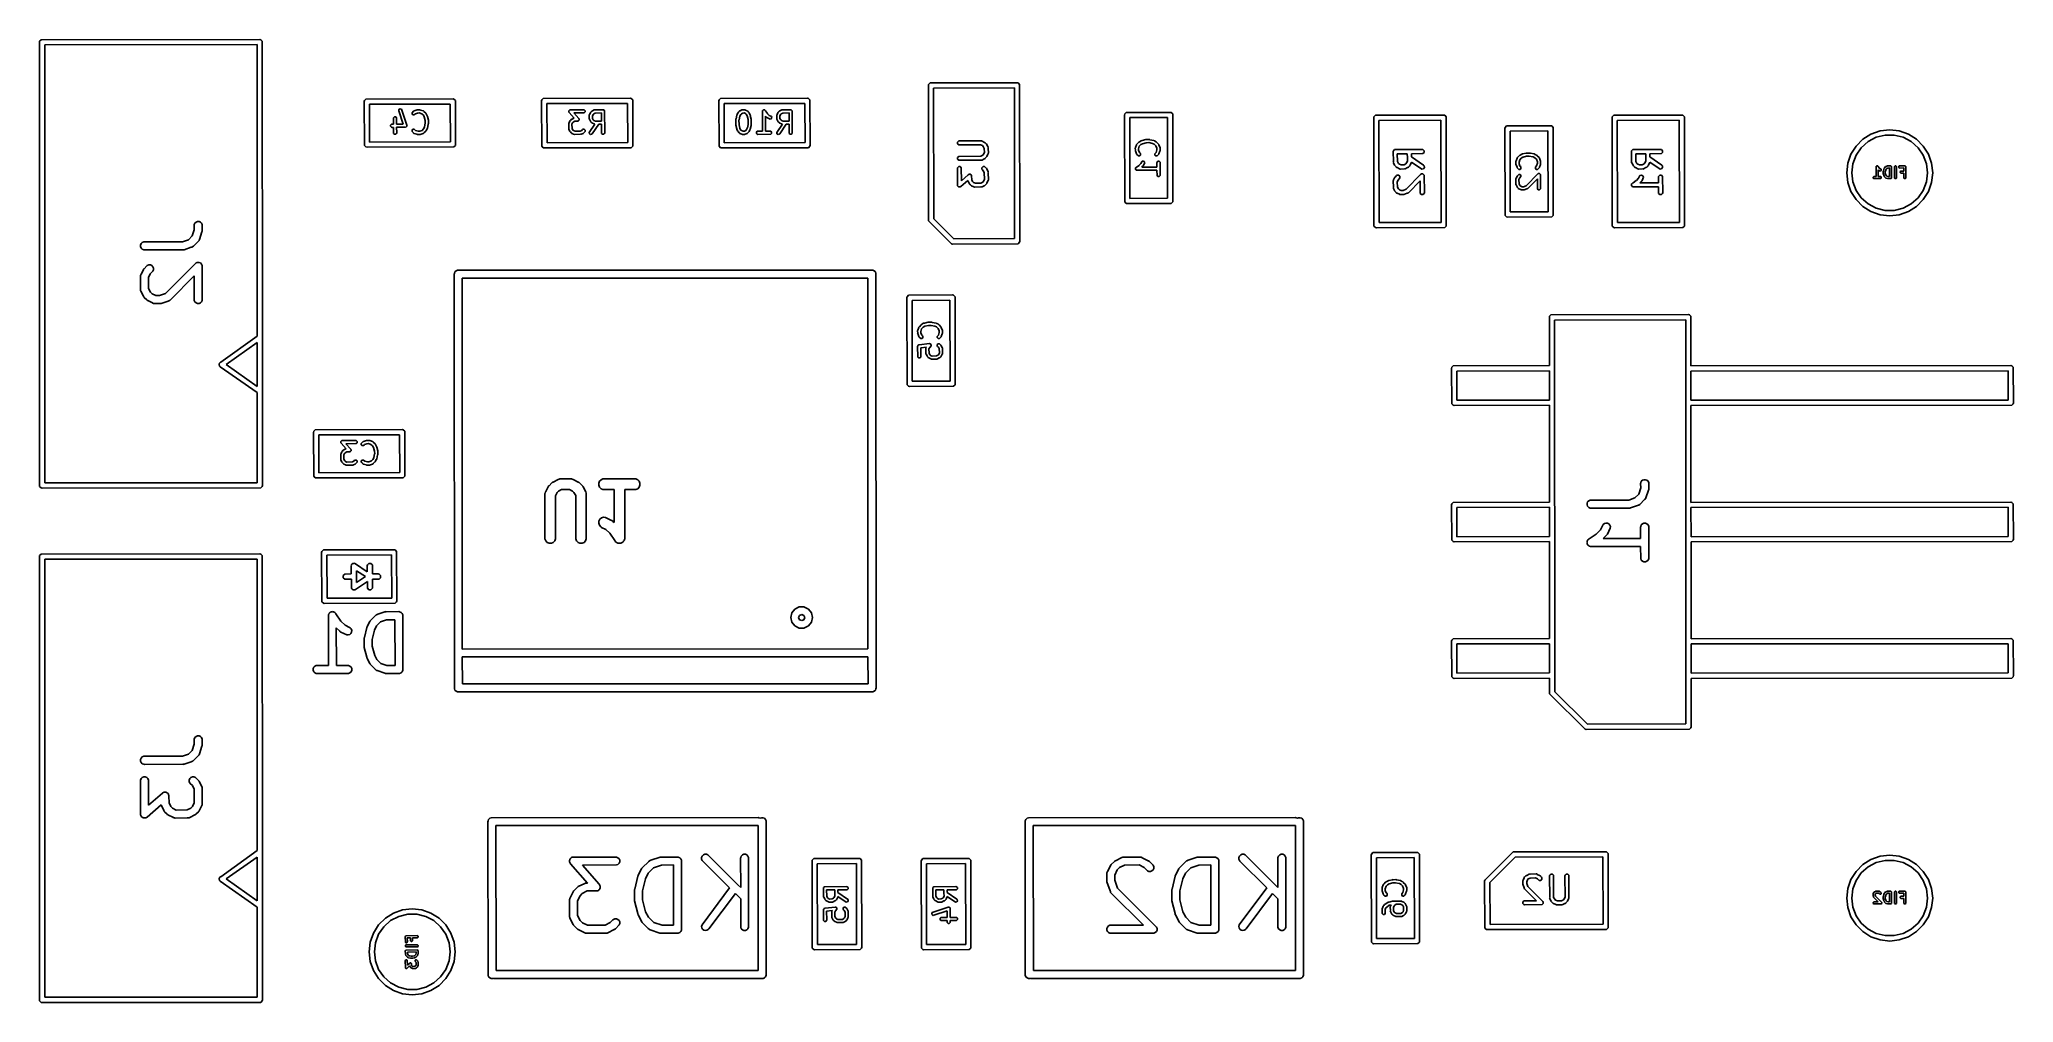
# Model space of a CAD drawing. Extents: x -0.82 to 0.62, y -0.35 to 0.35.
import ezdxf

# ---------------------------------------------------------------- set-up
doc = ezdxf.new("R2010")
doc.units = 0
doc.header["$MEASUREMENT"] = 0
doc.layers.add('BLACK', color=7, linetype='CONTINUOUS')

msp = doc.modelspace()

# ---------------------------------------------------------------- linework, layer by layer
at = {"layer": 'BLACK', "linetype": 'CONTINUOUS'}
for p, q in [((-0.8243, 0.3516), (-0.8242, 0.3524)), ((-0.8242, 0.0261), (-0.8243, 0.3516)), ((-0.8242, 0.3524), (-0.8231, 0.3534)), ((-0.8231, 0.3534), (-0.6629, 0.3536)), ((-0.6649, 0.3498), (-0.8205, 0.3497)), ((-0.8205, 0.3497), (-0.8204, 0.0286)), ((-0.6648, 0.1362), (-0.6649, 0.3498)), ((-0.6629, 0.3536), (-0.6622, 0.3534)), ((-0.6622, 0.3534), (-0.6611, 0.3524)), ((-0.6611, 0.3524), (-0.661, 0.1355)), ((-0.1729, 0.3199), (-0.1728, 0.3206)), ((-0.1728, 0.2207), (-0.1729, 0.3199)), ((-0.1728, 0.3206), (-0.1717, 0.3217)), ((-0.1717, 0.3217), (-0.108, 0.3219)), ((-0.108, 0.3219), (-0.1072, 0.3217)), ((-0.1072, 0.3217), (-0.1061, 0.3206)), ((-0.1061, 0.3206), (-0.106, 0.2057)), ((-0.5863, 0.3081), (-0.5861, 0.3088)), ((-0.5861, 0.2758), (-0.5863, 0.3081)), ((-0.5861, 0.3088), (-0.5851, 0.3099)), ((-0.5851, 0.3099), (-0.5213, 0.31)), ((-0.5233, 0.3062), (-0.5825, 0.3061)), ((-0.5825, 0.3061), (-0.5824, 0.2784)), ((-0.5232, 0.2785), (-0.5233, 0.3062)), ((-0.5213, 0.31), (-0.5206, 0.3099)), ((-0.5206, 0.3099), (-0.5195, 0.3088)), ((-0.5195, 0.3088), (-0.5194, 0.2766)), ((-0.4564, 0.3086), (-0.4562, 0.3093)), ((-0.4562, 0.2753), (-0.4564, 0.3086)), ((-0.4562, 0.3093), (-0.4552, 0.3104)), ((-0.4552, 0.3104), (-0.3914, 0.3105)), ((-0.3934, 0.3067), (-0.4526, 0.3066)), ((-0.4526, 0.3066), (-0.4524, 0.2779)), ((-0.3932, 0.2781), (-0.3934, 0.3067)), ((-0.3914, 0.3105), (-0.3907, 0.3104)), ((-0.3907, 0.3104), (-0.3896, 0.3093)), ((-0.3896, 0.3093), (-0.3894, 0.2761)), ((-0.3265, 0.3086), (-0.3263, 0.3093)), ((-0.3263, 0.2753), (-0.3265, 0.3086)), ((-0.3263, 0.3093), (-0.3252, 0.3104)), ((-0.3252, 0.3104), (-0.2615, 0.3105)), ((-0.2635, 0.3067), (-0.3227, 0.3066)), ((-0.3227, 0.3066), (-0.3225, 0.2779)), ((-0.2633, 0.2781), (-0.2635, 0.3067)), ((-0.2615, 0.3105), (-0.2607, 0.3104)), ((-0.2607, 0.3104), (-0.2597, 0.3093)), ((-0.2597, 0.3093), (-0.2595, 0.2761)), ((-0.1099, 0.3181), (-0.1691, 0.3179)), ((-0.1691, 0.3179), (-0.169, 0.2221)), ((-0.1098, 0.2077), (-0.1099, 0.3181)), ((-0.567, 0.2909), (-0.5664, 0.2915)), ((-0.567, 0.29), (-0.567, 0.2909)), ((-0.5664, 0.2893), (-0.567, 0.29)), ((-0.5664, 0.2915), (-0.5649, 0.2915)), ((-0.566, 0.2892), (-0.5664, 0.2893)), ((-0.5649, 0.2957), (-0.5648, 0.2961)), ((-0.5649, 0.2915), (-0.5649, 0.2957)), ((-0.5648, 0.2961), (-0.5642, 0.2968)), ((-0.5642, 0.2968), (-0.5633, 0.2968)), ((-0.5633, 0.2968), (-0.5626, 0.2961)), ((-0.5626, 0.2961), (-0.5626, 0.2915)), ((-0.5626, 0.2915), (-0.5578, 0.2916)), ((-0.5565, 0.2893), (-0.5626, 0.2893)), ((-0.5611, 0.3017), (-0.5607, 0.3026)), ((-0.5611, 0.3013), (-0.5611, 0.3017)), ((-0.5578, 0.2916), (-0.5611, 0.3013)), ((-0.5607, 0.3026), (-0.5599, 0.3028)), ((-0.5599, 0.3028), (-0.5591, 0.3024)), ((-0.5591, 0.3024), (-0.5551, 0.2908)), ((-0.5563, 0.2892), (-0.5565, 0.2893)), ((-0.556, 0.2893), (-0.5563, 0.2892)), ((-0.5558, 0.2893), (-0.556, 0.2893)), ((-0.5556, 0.2895), (-0.5558, 0.2893)), ((-0.5554, 0.2895), (-0.5556, 0.2895)), ((-0.5553, 0.2898), (-0.5554, 0.2895)), ((-0.5551, 0.29), (-0.5553, 0.2898)), ((-0.5551, 0.2908), (-0.555, 0.2903)), ((-0.555, 0.2903), (-0.5551, 0.2902)), ((-0.5551, 0.2902), (-0.5551, 0.29)), ((-0.5513, 0.2999), (-0.5503, 0.301)), ((-0.5513, 0.299), (-0.5513, 0.2999)), ((-0.5507, 0.2983), (-0.5513, 0.299)), ((-0.5498, 0.2983), (-0.5507, 0.2983)), ((-0.5503, 0.301), (-0.5502, 0.301)), ((-0.5502, 0.3011), (-0.5499, 0.3013)), ((-0.5502, 0.301), (-0.5502, 0.3011)), ((-0.5502, 0.3011), (-0.5502, 0.3011)), ((-0.5499, 0.3013), (-0.5497, 0.3013)), ((-0.5494, 0.2986), (-0.5498, 0.2983)), ((-0.5497, 0.3013), (-0.5476, 0.302)), ((-0.5489, 0.2991), (-0.5494, 0.2986)), ((-0.5472, 0.2997), (-0.5489, 0.2991)), ((-0.5476, 0.302), (-0.5471, 0.3021)), ((-0.5461, 0.2998), (-0.5472, 0.2997)), ((-0.5472, 0.2997), (-0.5472, 0.2997)), ((-0.5471, 0.3021), (-0.547, 0.302)), ((-0.547, 0.302), (-0.5458, 0.3021)), ((-0.5442, 0.2992), (-0.5461, 0.2998)), ((-0.5458, 0.3021), (-0.5458, 0.3021)), ((-0.5458, 0.3021), (-0.5458, 0.3021)), ((-0.5458, 0.3021), (-0.5457, 0.3021)), ((-0.5457, 0.3021), (-0.5453, 0.302)), ((-0.5453, 0.302), (-0.5452, 0.3019)), ((-0.5452, 0.3019), (-0.5431, 0.3013)), ((-0.543, 0.2981), (-0.5442, 0.2992)), ((-0.5431, 0.3013), (-0.543, 0.3013)), ((-0.543, 0.3013), (-0.543, 0.3013)), ((-0.543, 0.3013), (-0.543, 0.3012)), ((-0.543, 0.3012), (-0.5427, 0.3011)), ((-0.5424, 0.2969), (-0.543, 0.2981)), ((-0.543, 0.2981), (-0.543, 0.2981)), ((-0.5428, 0.2882), (-0.5423, 0.2894)), ((-0.5427, 0.3011), (-0.5426, 0.3009)), ((-0.5426, 0.3009), (-0.5411, 0.2995)), ((-0.5416, 0.2942), (-0.5424, 0.2969)), ((-0.5424, 0.2969), (-0.5424, 0.2969)), ((-0.5423, 0.2894), (-0.5422, 0.2895)), ((-0.5422, 0.2895), (-0.5416, 0.2922)), ((-0.5416, 0.2923), (-0.5416, 0.2942)), ((-0.5416, 0.2942), (-0.5416, 0.2942)), ((-0.5416, 0.2922), (-0.5416, 0.2923)), ((-0.5411, 0.2995), (-0.5409, 0.2991)), ((-0.5409, 0.2991), (-0.5409, 0.299)), ((-0.5409, 0.299), (-0.5402, 0.2977)), ((-0.5402, 0.2977), (-0.54, 0.2972)), ((-0.54, 0.2972), (-0.5401, 0.2972)), ((-0.5401, 0.2972), (-0.5393, 0.2944)), ((-0.5395, 0.2914), (-0.5401, 0.2886)), ((-0.5394, 0.2915), (-0.5395, 0.2914)), ((-0.5393, 0.2919), (-0.5394, 0.2915)), ((-0.5393, 0.2944), (-0.5393, 0.294)), ((-0.5393, 0.294), (-0.5393, 0.2939)), ((-0.5393, 0.2939), (-0.5393, 0.2919)), ((-0.4365, 0.292), (-0.4364, 0.2921)), ((-0.4365, 0.2919), (-0.4365, 0.292)), ((-0.4365, 0.292), (-0.4365, 0.292)), ((-0.4364, 0.2883), (-0.4365, 0.2919)), ((-0.4364, 0.3009), (-0.4364, 0.3014)), ((-0.4364, 0.3014), (-0.4363, 0.3014)), ((-0.4364, 0.3005), (-0.4364, 0.3009)), ((-0.4363, 0.3004), (-0.4364, 0.3005)), ((-0.4364, 0.3005), (-0.4364, 0.3005)), ((-0.4364, 0.3005), (-0.4364, 0.3005)), ((-0.4364, 0.2924), (-0.4362, 0.2925)), ((-0.4364, 0.2921), (-0.4364, 0.2924)), ((-0.4363, 0.3014), (-0.436, 0.3017)), ((-0.4363, 0.3014), (-0.4363, 0.3014)), ((-0.4362, 0.3001), (-0.4363, 0.3004)), ((-0.4325, 0.296), (-0.4362, 0.3001)), ((-0.4362, 0.2925), (-0.4356, 0.2939)), ((-0.436, 0.3017), (-0.4357, 0.302)), ((-0.4357, 0.302), (-0.4357, 0.302)), ((-0.4357, 0.302), (-0.4357, 0.302)), ((-0.4357, 0.302), (-0.4353, 0.302)), ((-0.4356, 0.2939), (-0.4353, 0.2943)), ((-0.4356, 0.2939), (-0.4356, 0.2939)), ((-0.4356, 0.2939), (-0.4356, 0.2939)), ((-0.4356, 0.2939), (-0.4356, 0.2939)), ((-0.4353, 0.302), (-0.4255, 0.3021)), ((-0.4353, 0.2943), (-0.4352, 0.2943)), ((-0.4352, 0.2943), (-0.4347, 0.2949)), ((-0.4347, 0.2949), (-0.4346, 0.295)), ((-0.4347, 0.2949), (-0.4347, 0.2949)), ((-0.4347, 0.2949), (-0.4347, 0.2949)), ((-0.4346, 0.295), (-0.4342, 0.2953)), ((-0.4342, 0.2953), (-0.4341, 0.2953)), ((-0.4337, 0.2926), (-0.4342, 0.2915)), ((-0.4342, 0.2915), (-0.4341, 0.2883)), ((-0.4341, 0.2953), (-0.4328, 0.296)), ((-0.4332, 0.2931), (-0.4337, 0.2926)), ((-0.4321, 0.2937), (-0.4332, 0.2931)), ((-0.4251, 0.2998), (-0.4328, 0.2998)), ((-0.4328, 0.2998), (-0.4291, 0.2957)), ((-0.4328, 0.296), (-0.4328, 0.296)), ((-0.4328, 0.296), (-0.4327, 0.296)), ((-0.4327, 0.296), (-0.4327, 0.296)), ((-0.4327, 0.296), (-0.4325, 0.296)), ((-0.4299, 0.2938), (-0.4321, 0.2937)), ((-0.4297, 0.2938), (-0.4299, 0.2938)), ((-0.4296, 0.2938), (-0.4297, 0.2938)), ((-0.4293, 0.2941), (-0.4296, 0.2938)), ((-0.4296, 0.2938), (-0.4296, 0.2938)), ((-0.429, 0.2944), (-0.4293, 0.2941)), ((-0.4291, 0.2957), (-0.429, 0.2954)), ((-0.429, 0.2954), (-0.4289, 0.2954)), ((-0.4289, 0.2945), (-0.429, 0.2944)), ((-0.429, 0.2944), (-0.429, 0.2944)), ((-0.4289, 0.2954), (-0.4289, 0.2953)), ((-0.4289, 0.2953), (-0.4289, 0.2953)), ((-0.4289, 0.2953), (-0.4289, 0.2949)), ((-0.4289, 0.2949), (-0.4289, 0.2945)), ((-0.4255, 0.3021), (-0.4251, 0.302)), ((-0.4251, 0.302), (-0.4244, 0.3014)), ((-0.4244, 0.3005), (-0.4251, 0.2998)), ((-0.4244, 0.3014), (-0.4244, 0.3005)), ((-0.4215, 0.298), (-0.4214, 0.2981)), ((-0.4215, 0.2979), (-0.4215, 0.298)), ((-0.4215, 0.298), (-0.4215, 0.298)), ((-0.4214, 0.2958), (-0.4215, 0.2979)), ((-0.4215, 0.2956), (-0.4214, 0.2958)), ((-0.4214, 0.2953), (-0.4215, 0.2956)), ((-0.4214, 0.2984), (-0.4212, 0.2985)), ((-0.4214, 0.2981), (-0.4214, 0.2984)), ((-0.4214, 0.2952), (-0.4214, 0.2953)), ((-0.4213, 0.2951), (-0.4214, 0.2952)), ((-0.4214, 0.2952), (-0.4214, 0.2952)), ((-0.4214, 0.2854), (-0.4173, 0.2915)), ((-0.4206, 0.2938), (-0.4213, 0.2951)), ((-0.4212, 0.2985), (-0.4206, 0.2999)), ((-0.4206, 0.2999), (-0.4203, 0.3003)), ((-0.4206, 0.2999), (-0.4206, 0.2999)), ((-0.4206, 0.2999), (-0.4206, 0.2999)), ((-0.4206, 0.2999), (-0.4206, 0.2999)), ((-0.4206, 0.2937), (-0.4206, 0.2938)), ((-0.4204, 0.2933), (-0.4206, 0.2937)), ((-0.4203, 0.2933), (-0.4204, 0.2933)), ((-0.4203, 0.3003), (-0.4202, 0.3003)), ((-0.4197, 0.2927), (-0.4203, 0.2933)), ((-0.4203, 0.2933), (-0.4203, 0.2933)), ((-0.4203, 0.2933), (-0.4203, 0.2933)), ((-0.4202, 0.3003), (-0.4197, 0.3009)), ((-0.4197, 0.3009), (-0.4196, 0.301)), ((-0.4197, 0.3009), (-0.4197, 0.3009)), ((-0.4197, 0.3009), (-0.4197, 0.3009)), ((-0.4197, 0.2926), (-0.4197, 0.2927)), ((-0.4193, 0.2924), (-0.4197, 0.2926)), ((-0.4196, 0.301), (-0.4192, 0.3013)), ((-0.4192, 0.2923), (-0.4193, 0.2924)), ((-0.4145, 0.2915), (-0.4193, 0.2845)), ((-0.4192, 0.3013), (-0.4191, 0.3013)), ((-0.4187, 0.2986), (-0.4192, 0.2975)), ((-0.4192, 0.2975), (-0.4191, 0.2958)), ((-0.4179, 0.2917), (-0.4192, 0.2923)), ((-0.4192, 0.2923), (-0.4192, 0.2923)), ((-0.4192, 0.2923), (-0.4192, 0.2923)), ((-0.4191, 0.3013), (-0.4178, 0.302)), ((-0.4191, 0.2958), (-0.4185, 0.2947)), ((-0.4182, 0.2991), (-0.4187, 0.2986)), ((-0.4185, 0.2947), (-0.418, 0.2943)), ((-0.4171, 0.2997), (-0.4182, 0.2991)), ((-0.418, 0.2943), (-0.4169, 0.2938)), ((-0.4177, 0.2916), (-0.4179, 0.2917)), ((-0.4178, 0.302), (-0.4178, 0.302)), ((-0.4178, 0.302), (-0.4177, 0.302)), ((-0.4177, 0.302), (-0.4174, 0.3021)), ((-0.4177, 0.302), (-0.4177, 0.302)), ((-0.4174, 0.2915), (-0.4177, 0.2916)), ((-0.4174, 0.3021), (-0.4171, 0.302)), ((-0.4173, 0.2915), (-0.4174, 0.2915)), ((-0.4174, 0.2915), (-0.4174, 0.2915)), ((-0.4173, 0.2915), (-0.4173, 0.2915)), ((-0.4173, 0.2915), (-0.4173, 0.2915)), ((-0.4171, 0.302), (-0.4113, 0.3021)), ((-0.4125, 0.2998), (-0.4171, 0.2997)), ((-0.4169, 0.2938), (-0.4149, 0.2938)), ((-0.4149, 0.2938), (-0.4148, 0.2938)), ((-0.4148, 0.2938), (-0.4148, 0.2938)), ((-0.4148, 0.2938), (-0.4124, 0.2938)), ((-0.4124, 0.2915), (-0.4145, 0.2915)), ((-0.4124, 0.2938), (-0.4125, 0.2998)), ((-0.4124, 0.2847), (-0.4124, 0.2915)), ((-0.4113, 0.3021), (-0.4108, 0.302)), ((-0.4108, 0.302), (-0.4102, 0.3014)), ((-0.4102, 0.3014), (-0.4101, 0.2852)), ((-0.314, 0.2949), (-0.314, 0.2954)), ((-0.314, 0.2954), (-0.3139, 0.2954)), ((-0.314, 0.2914), (-0.314, 0.2949)), ((-0.314, 0.2913), (-0.314, 0.2914)), ((-0.314, 0.2909), (-0.314, 0.2913)), ((-0.3133, 0.2882), (-0.314, 0.2909)), ((-0.3139, 0.2954), (-0.3133, 0.2982)), ((-0.3133, 0.2982), (-0.3131, 0.2986)), ((-0.3131, 0.2986), (-0.313, 0.2987)), ((-0.313, 0.2987), (-0.3125, 0.2999)), ((-0.3125, 0.2999), (-0.3125, 0.2999)), ((-0.3125, 0.2999), (-0.3125, 0.2999)), ((-0.3125, 0.2999), (-0.3124, 0.2999)), ((-0.3124, 0.2999), (-0.3121, 0.3003)), ((-0.3121, 0.3003), (-0.312, 0.3003)), ((-0.312, 0.3003), (-0.3115, 0.3009)), ((-0.3117, 0.2946), (-0.3118, 0.2945)), ((-0.3118, 0.2945), (-0.3117, 0.2912)), ((-0.3111, 0.2973), (-0.3117, 0.2946)), ((-0.3117, 0.2912), (-0.3117, 0.2911)), ((-0.3117, 0.2911), (-0.311, 0.2885)), ((-0.3115, 0.301), (-0.3111, 0.3013)), ((-0.3115, 0.3009), (-0.3115, 0.301)), ((-0.3115, 0.3009), (-0.3115, 0.3009)), ((-0.3115, 0.3009), (-0.3115, 0.3009)), ((-0.3111, 0.3013), (-0.3109, 0.3013)), ((-0.3105, 0.2986), (-0.3111, 0.2974)), ((-0.3111, 0.2974), (-0.3111, 0.2973)), ((-0.3109, 0.3013), (-0.3096, 0.302)), ((-0.31, 0.2991), (-0.3105, 0.2986)), ((-0.3089, 0.2997), (-0.31, 0.2991)), ((-0.3096, 0.302), (-0.3096, 0.302)), ((-0.3096, 0.302), (-0.3096, 0.302)), ((-0.3096, 0.302), (-0.3095, 0.302)), ((-0.3095, 0.302), (-0.3092, 0.3021)), ((-0.3092, 0.3021), (-0.309, 0.302)), ((-0.309, 0.302), (-0.3076, 0.3021)), ((-0.308, 0.2998), (-0.3089, 0.2997)), ((-0.3069, 0.2993), (-0.308, 0.2998)), ((-0.3076, 0.3021), (-0.3075, 0.3021)), ((-0.3076, 0.3021), (-0.3076, 0.3021)), ((-0.3075, 0.3021), (-0.3075, 0.3021)), ((-0.3075, 0.3021), (-0.3072, 0.302)), ((-0.3072, 0.302), (-0.307, 0.3019)), ((-0.307, 0.3019), (-0.3057, 0.3013)), ((-0.3064, 0.2988), (-0.3069, 0.2993)), ((-0.3058, 0.2977), (-0.3064, 0.2988)), ((-0.3058, 0.2976), (-0.3058, 0.2977)), ((-0.305, 0.295), (-0.3058, 0.2976)), ((-0.3057, 0.3013), (-0.3057, 0.3013)), ((-0.3057, 0.3013), (-0.3057, 0.3013)), ((-0.3057, 0.3013), (-0.3056, 0.3012)), ((-0.3056, 0.3012), (-0.3052, 0.3009)), ((-0.3056, 0.2888), (-0.305, 0.2914)), ((-0.3052, 0.3009), (-0.3052, 0.3008)), ((-0.3052, 0.3008), (-0.3046, 0.3003)), ((-0.305, 0.2949), (-0.305, 0.295)), ((-0.305, 0.2915), (-0.305, 0.2949)), ((-0.305, 0.2914), (-0.305, 0.2915)), ((-0.3046, 0.3003), (-0.3046, 0.3003)), ((-0.3046, 0.3003), (-0.3046, 0.3003)), ((-0.3046, 0.3003), (-0.3045, 0.3002)), ((-0.3045, 0.3002), (-0.3043, 0.2999)), ((-0.3043, 0.2999), (-0.3043, 0.2997)), ((-0.3043, 0.2997), (-0.3036, 0.2984)), ((-0.3036, 0.2984), (-0.3034, 0.298)), ((-0.3034, 0.298), (-0.3035, 0.2979)), ((-0.3035, 0.2979), (-0.3027, 0.2952)), ((-0.3029, 0.2906), (-0.3035, 0.2879)), ((-0.3028, 0.2907), (-0.3029, 0.2906)), ((-0.3027, 0.2947), (-0.3028, 0.2946)), ((-0.3028, 0.2946), (-0.3027, 0.2912)), ((-0.3027, 0.2912), (-0.3028, 0.2907)), ((-0.3027, 0.2952), (-0.3027, 0.2947)), ((-0.2945, 0.3014), (-0.2944, 0.3015)), ((-0.2945, 0.3009), (-0.2945, 0.3014)), ((-0.2945, 0.2863), (-0.2945, 0.3009)), ((-0.2944, 0.3015), (-0.2943, 0.3016)), ((-0.2943, 0.3016), (-0.2941, 0.3018)), ((-0.2941, 0.3018), (-0.2938, 0.302)), ((-0.2938, 0.302), (-0.2937, 0.302)), ((-0.2937, 0.302), (-0.2936, 0.3021)), ((-0.2936, 0.3021), (-0.2933, 0.302)), ((-0.2933, 0.302), (-0.2929, 0.302)), ((-0.2929, 0.302), (-0.2928, 0.3019)), ((-0.2928, 0.3019), (-0.2927, 0.3019)), ((-0.2927, 0.3019), (-0.2925, 0.3016)), ((-0.2925, 0.3016), (-0.2923, 0.3014)), ((-0.2923, 0.3014), (-0.2923, 0.3013)), ((-0.2923, 0.3013), (-0.2909, 0.2993)), ((-0.2913, 0.2965), (-0.2923, 0.2974)), ((-0.2923, 0.2974), (-0.2922, 0.2863)), ((-0.2913, 0.2964), (-0.2913, 0.2965)), ((-0.2909, 0.2961), (-0.2913, 0.2964)), ((-0.2909, 0.2993), (-0.2908, 0.2992)), ((-0.2908, 0.2961), (-0.2909, 0.2961)), ((-0.2908, 0.2992), (-0.2895, 0.298)), ((-0.289, 0.2952), (-0.2908, 0.2961)), ((-0.2908, 0.2961), (-0.2908, 0.2961)), ((-0.2908, 0.2961), (-0.2908, 0.2961)), ((-0.2895, 0.298), (-0.2883, 0.2975)), ((-0.2881, 0.2955), (-0.289, 0.2952)), ((-0.2883, 0.2975), (-0.288, 0.2972)), ((-0.2877, 0.2963), (-0.2881, 0.2955)), ((-0.288, 0.2972), (-0.2877, 0.2963)), ((-0.284, 0.2984), (-0.2838, 0.2985)), ((-0.284, 0.2981), (-0.284, 0.2984)), ((-0.284, 0.298), (-0.284, 0.2981)), ((-0.284, 0.2979), (-0.284, 0.298)), ((-0.284, 0.298), (-0.284, 0.298)), ((-0.284, 0.2958), (-0.284, 0.2979)), ((-0.284, 0.2956), (-0.284, 0.2958)), ((-0.284, 0.2953), (-0.284, 0.2956)), ((-0.284, 0.2952), (-0.284, 0.2953)), ((-0.2839, 0.2952), (-0.284, 0.2952)), ((-0.284, 0.2854), (-0.2799, 0.2915)), ((-0.2839, 0.2951), (-0.2839, 0.2952)), ((-0.2832, 0.2938), (-0.2839, 0.2951)), ((-0.2838, 0.2985), (-0.2832, 0.2999)), ((-0.2832, 0.2999), (-0.2829, 0.3003)), ((-0.2832, 0.2999), (-0.2832, 0.2999)), ((-0.2832, 0.2999), (-0.2832, 0.2999)), ((-0.2832, 0.2999), (-0.2832, 0.2999)), ((-0.2832, 0.2937), (-0.2832, 0.2938)), ((-0.283, 0.2933), (-0.2832, 0.2937)), ((-0.2829, 0.2933), (-0.283, 0.2933)), ((-0.2829, 0.3003), (-0.2828, 0.3003)), ((-0.2823, 0.2927), (-0.2829, 0.2933)), ((-0.2829, 0.2933), (-0.2829, 0.2933)), ((-0.2829, 0.2933), (-0.2829, 0.2933)), ((-0.2828, 0.3003), (-0.2823, 0.3009)), ((-0.2823, 0.3009), (-0.2822, 0.301)), ((-0.2823, 0.3009), (-0.2823, 0.3009)), ((-0.2823, 0.3009), (-0.2823, 0.3009)), ((-0.2823, 0.2926), (-0.2823, 0.2927)), ((-0.2819, 0.2924), (-0.2823, 0.2926)), ((-0.2822, 0.301), (-0.2818, 0.3013)), ((-0.2818, 0.2923), (-0.2819, 0.2924)), ((-0.2771, 0.2915), (-0.2819, 0.2845)), ((-0.2818, 0.3013), (-0.2817, 0.3013)), ((-0.2805, 0.2917), (-0.2818, 0.2923)), ((-0.2818, 0.2923), (-0.2818, 0.2923)), ((-0.2818, 0.2923), (-0.2818, 0.2923)), ((-0.2817, 0.3013), (-0.2804, 0.302)), ((-0.2813, 0.2986), (-0.2817, 0.2975)), ((-0.2817, 0.2975), (-0.2817, 0.2958)), ((-0.2817, 0.2958), (-0.2811, 0.2947)), ((-0.2808, 0.2991), (-0.2813, 0.2986)), ((-0.2811, 0.2947), (-0.2805, 0.2943)), ((-0.2797, 0.2997), (-0.2808, 0.2991)), ((-0.2805, 0.2943), (-0.2794, 0.2938)), ((-0.2803, 0.2916), (-0.2805, 0.2917)), ((-0.2804, 0.302), (-0.2803, 0.302)), ((-0.2803, 0.302), (-0.28, 0.3021)), ((-0.2803, 0.302), (-0.2803, 0.302)), ((-0.2803, 0.302), (-0.2803, 0.302)), ((-0.28, 0.2915), (-0.2803, 0.2916)), ((-0.28, 0.3021), (-0.2797, 0.302)), ((-0.2799, 0.2915), (-0.28, 0.2915)), ((-0.28, 0.2915), (-0.28, 0.2915)), ((-0.2799, 0.2915), (-0.2799, 0.2915)), ((-0.2799, 0.2915), (-0.2799, 0.2915)), ((-0.2797, 0.302), (-0.2739, 0.3021)), ((-0.275, 0.2998), (-0.2797, 0.2997)), ((-0.2794, 0.2938), (-0.2775, 0.2938)), ((-0.2775, 0.2938), (-0.2774, 0.2938)), ((-0.2774, 0.2938), (-0.2773, 0.2938)), ((-0.2773, 0.2938), (-0.275, 0.2938)), ((-0.275, 0.2915), (-0.2771, 0.2915)), ((-0.275, 0.2938), (-0.275, 0.2998)), ((-0.275, 0.2847), (-0.275, 0.2915)), ((-0.2739, 0.3021), (-0.2734, 0.302)), ((-0.2734, 0.302), (-0.2728, 0.3014)), ((-0.2728, 0.3014), (-0.2727, 0.2852)), ((-0.0292, 0.2982), (-0.0291, 0.299)), ((-0.0291, 0.2345), (-0.0292, 0.2982)), ((-0.0291, 0.299), (-0.028, 0.3001)), ((-0.028, 0.3001), (0.0043, 0.3002)), ((0.0023, 0.2964), (-0.0254, 0.2963)), ((-0.0254, 0.2963), (-0.0253, 0.2371)), ((0.0024, 0.2372), (0.0023, 0.2964)), ((0.0043, 0.3002), (0.005, 0.3001)), ((0.005, 0.3001), (0.0061, 0.299)), ((0.0061, 0.299), (0.0062, 0.2352)), ((0.1534, 0.2963), (0.1536, 0.297)), ((0.1536, 0.2168), (0.1534, 0.2963)), ((0.1536, 0.297), (0.1546, 0.2981)), ((0.1546, 0.2981), (0.2046, 0.2982)), ((0.2026, 0.2944), (0.1572, 0.2943)), ((0.1572, 0.2943), (0.1574, 0.2194)), ((0.2028, 0.2195), (0.2026, 0.2944)), ((0.2046, 0.2982), (0.2054, 0.2981)), ((0.2054, 0.2981), (0.2064, 0.297)), ((0.2064, 0.297), (0.2066, 0.2175)), ((0.2498, 0.2891), (0.2508, 0.2902)), ((0.2508, 0.2902), (0.2831, 0.2904)), ((0.2831, 0.2904), (0.2838, 0.2902)), ((0.2838, 0.2902), (0.2849, 0.2891)), ((0.3281, 0.2963), (0.3282, 0.297)), ((0.3282, 0.2168), (0.3281, 0.2963)), ((0.3282, 0.297), (0.3293, 0.2981)), ((0.3293, 0.2981), (0.3793, 0.2982)), ((0.3773, 0.2944), (0.3319, 0.2943)), ((0.3319, 0.2943), (0.332, 0.2194)), ((0.3774, 0.2195), (0.3773, 0.2944)), ((0.3793, 0.2982), (0.38, 0.2981)), ((0.38, 0.2981), (0.3811, 0.297)), ((0.3811, 0.297), (0.3812, 0.2175)), ((-0.5851, 0.2748), (-0.5861, 0.2758)), ((-0.5824, 0.2784), (-0.5232, 0.2785)), ((-0.5648, 0.2892), (-0.566, 0.2892)), ((-0.5648, 0.2847), (-0.5648, 0.2892)), ((-0.5642, 0.2841), (-0.5648, 0.2847)), ((-0.5633, 0.2841), (-0.5642, 0.2841)), ((-0.5626, 0.2847), (-0.5633, 0.2841)), ((-0.5626, 0.2893), (-0.5625, 0.2852)), ((-0.5625, 0.2852), (-0.5626, 0.2847)), ((-0.5513, 0.2871), (-0.5507, 0.2878)), ((-0.5513, 0.2862), (-0.5513, 0.2871)), ((-0.551, 0.2858), (-0.5513, 0.2862)), ((-0.5503, 0.2852), (-0.551, 0.2858)), ((-0.5507, 0.2878), (-0.5498, 0.2878)), ((-0.5502, 0.285), (-0.5503, 0.2852)), ((-0.55, 0.2849), (-0.5502, 0.285)), ((-0.5499, 0.2848), (-0.55, 0.2849)), ((-0.5498, 0.2848), (-0.5499, 0.2848)), ((-0.5499, 0.2848), (-0.5499, 0.2848)), ((-0.5498, 0.2878), (-0.5487, 0.2869)), ((-0.5478, 0.2842), (-0.5498, 0.2848)), ((-0.5487, 0.2869), (-0.5469, 0.2863)), ((-0.5477, 0.2841), (-0.5478, 0.2842)), ((-0.5472, 0.284), (-0.5477, 0.2841)), ((-0.5471, 0.284), (-0.5472, 0.284)), ((-0.5459, 0.284), (-0.5471, 0.284)), ((-0.5471, 0.284), (-0.5471, 0.284)), ((-0.5471, 0.284), (-0.5471, 0.284)), ((-0.5469, 0.2863), (-0.5457, 0.2863)), ((-0.5458, 0.284), (-0.5459, 0.284)), ((-0.5453, 0.284), (-0.5458, 0.284)), ((-0.5457, 0.2863), (-0.544, 0.287)), ((-0.5457, 0.2863), (-0.5457, 0.2863)), ((-0.5432, 0.2848), (-0.5453, 0.284)), ((-0.544, 0.287), (-0.5428, 0.2882)), ((-0.543, 0.2848), (-0.5432, 0.2848)), ((-0.5427, 0.285), (-0.543, 0.2848)), ((-0.5426, 0.2851), (-0.5427, 0.285)), ((-0.5427, 0.285), (-0.5427, 0.285)), ((-0.5427, 0.285), (-0.5427, 0.285)), ((-0.5413, 0.2865), (-0.5426, 0.2851)), ((-0.5412, 0.2865), (-0.5413, 0.2865)), ((-0.5409, 0.2869), (-0.5412, 0.2865)), ((-0.5403, 0.2882), (-0.5409, 0.287)), ((-0.5409, 0.287), (-0.5409, 0.287)), ((-0.5409, 0.287), (-0.5409, 0.287)), ((-0.5409, 0.287), (-0.5409, 0.2869)), ((-0.5401, 0.2886), (-0.5403, 0.2882)), ((-0.5403, 0.2882), (-0.5403, 0.2882)), ((-0.5195, 0.2758), (-0.5206, 0.2748)), ((-0.5194, 0.2766), (-0.5195, 0.2758)), ((-0.4552, 0.2743), (-0.4562, 0.2753)), ((-0.4524, 0.2779), (-0.3932, 0.2781)), ((-0.4365, 0.2881), (-0.4364, 0.2883)), ((-0.4364, 0.2878), (-0.4365, 0.2881)), ((-0.4364, 0.2877), (-0.4364, 0.2878)), ((-0.4363, 0.2876), (-0.4364, 0.2877)), ((-0.4364, 0.2877), (-0.4364, 0.2877)), ((-0.4356, 0.2863), (-0.4363, 0.2876)), ((-0.4356, 0.2862), (-0.4356, 0.2863)), ((-0.4354, 0.2858), (-0.4356, 0.2862)), ((-0.4353, 0.2858), (-0.4354, 0.2858)), ((-0.4347, 0.2852), (-0.4353, 0.2858)), ((-0.4353, 0.2858), (-0.4353, 0.2858)), ((-0.4353, 0.2858), (-0.4353, 0.2858)), ((-0.4347, 0.2851), (-0.4347, 0.2852)), ((-0.4343, 0.2849), (-0.4347, 0.2851)), ((-0.4342, 0.2848), (-0.4343, 0.2849)), ((-0.4329, 0.2842), (-0.4342, 0.2848)), ((-0.4342, 0.2848), (-0.4342, 0.2848)), ((-0.4342, 0.2848), (-0.4342, 0.2848)), ((-0.4341, 0.2883), (-0.4335, 0.2872)), ((-0.4335, 0.2872), (-0.433, 0.2868)), ((-0.433, 0.2868), (-0.4319, 0.2863)), ((-0.4327, 0.2841), (-0.4329, 0.2842)), ((-0.4324, 0.284), (-0.4327, 0.2841)), ((-0.4323, 0.284), (-0.4324, 0.284)), ((-0.4324, 0.284), (-0.4324, 0.284)), ((-0.4279, 0.2841), (-0.4323, 0.284)), ((-0.4323, 0.284), (-0.4323, 0.284)), ((-0.4319, 0.2863), (-0.428, 0.2863)), ((-0.428, 0.2863), (-0.4269, 0.2869)), ((-0.4277, 0.284), (-0.4279, 0.2841)), ((-0.4274, 0.2841), (-0.4277, 0.284)), ((-0.4273, 0.2841), (-0.4274, 0.2841)), ((-0.426, 0.2848), (-0.4273, 0.2841)), ((-0.4273, 0.2841), (-0.4273, 0.2841)), ((-0.4273, 0.2841), (-0.4273, 0.2841)), ((-0.4269, 0.2869), (-0.4264, 0.2875)), ((-0.4264, 0.2875), (-0.426, 0.2878)), ((-0.426, 0.2878), (-0.4251, 0.2878)), ((-0.4258, 0.2848), (-0.426, 0.2848)), ((-0.4255, 0.2851), (-0.4258, 0.2848)), ((-0.4254, 0.2851), (-0.4255, 0.2851)), ((-0.4244, 0.2862), (-0.4254, 0.2851)), ((-0.4254, 0.2851), (-0.4254, 0.2851)), ((-0.4254, 0.2851), (-0.4254, 0.2851)), ((-0.4251, 0.2878), (-0.4244, 0.2871)), ((-0.4244, 0.2871), (-0.4244, 0.2862)), ((-0.4213, 0.2845), (-0.4214, 0.2854)), ((-0.4205, 0.284), (-0.4213, 0.2845)), ((-0.4197, 0.2842), (-0.4205, 0.284)), ((-0.4193, 0.2845), (-0.4197, 0.2842)), ((-0.4117, 0.2841), (-0.4124, 0.2847)), ((-0.4108, 0.2841), (-0.4117, 0.2841)), ((-0.4102, 0.2847), (-0.4108, 0.2841)), ((-0.4101, 0.2852), (-0.4102, 0.2847)), ((-0.3896, 0.2753), (-0.3907, 0.2743)), ((-0.3894, 0.2761), (-0.3896, 0.2753)), ((-0.3252, 0.2743), (-0.3263, 0.2753)), ((-0.3225, 0.2779), (-0.2633, 0.2781)), ((-0.3133, 0.2881), (-0.3133, 0.2882)), ((-0.3132, 0.2876), (-0.3133, 0.2881)), ((-0.3125, 0.2863), (-0.3132, 0.2876)), ((-0.3125, 0.2862), (-0.3125, 0.2863)), ((-0.3122, 0.2858), (-0.3125, 0.2862)), ((-0.3121, 0.2858), (-0.3122, 0.2858)), ((-0.3115, 0.2852), (-0.3121, 0.2858)), ((-0.3121, 0.2858), (-0.3121, 0.2858)), ((-0.3121, 0.2858), (-0.3121, 0.2858)), ((-0.3115, 0.2851), (-0.3115, 0.2852)), ((-0.3111, 0.2849), (-0.3115, 0.2851)), ((-0.3111, 0.2848), (-0.3111, 0.2849)), ((-0.3097, 0.2842), (-0.3111, 0.2848)), ((-0.3111, 0.2848), (-0.3111, 0.2848)), ((-0.3111, 0.2848), (-0.3111, 0.2848)), ((-0.311, 0.2885), (-0.311, 0.2884)), ((-0.311, 0.2884), (-0.3103, 0.2872)), ((-0.3103, 0.2872), (-0.3098, 0.2868)), ((-0.3098, 0.2868), (-0.3087, 0.2863)), ((-0.3096, 0.2841), (-0.3097, 0.2842)), ((-0.3093, 0.284), (-0.3096, 0.2841)), ((-0.3092, 0.284), (-0.3093, 0.284)), ((-0.3091, 0.284), (-0.3092, 0.284)), ((-0.3092, 0.284), (-0.3092, 0.284)), ((-0.3077, 0.284), (-0.3091, 0.284)), ((-0.3087, 0.2863), (-0.3078, 0.2863)), ((-0.3078, 0.2863), (-0.3067, 0.2869)), ((-0.3075, 0.284), (-0.3077, 0.284)), ((-0.3072, 0.2841), (-0.3075, 0.284)), ((-0.3071, 0.2841), (-0.3072, 0.2841)), ((-0.3072, 0.2841), (-0.3072, 0.2841)), ((-0.3058, 0.2848), (-0.3071, 0.2841)), ((-0.3071, 0.2841), (-0.3071, 0.2841)), ((-0.3067, 0.2869), (-0.3062, 0.2875)), ((-0.3062, 0.2875), (-0.3057, 0.2887)), ((-0.3057, 0.2848), (-0.3058, 0.2848)), ((-0.3057, 0.2887), (-0.3056, 0.2888)), ((-0.3053, 0.2851), (-0.3057, 0.2848)), ((-0.3052, 0.2851), (-0.3053, 0.2851)), ((-0.3047, 0.2857), (-0.3052, 0.2851)), ((-0.3052, 0.2851), (-0.3052, 0.2851)), ((-0.3052, 0.2851), (-0.3052, 0.2851)), ((-0.3046, 0.2858), (-0.3047, 0.2857)), ((-0.3043, 0.2861), (-0.3046, 0.2858)), ((-0.3037, 0.2874), (-0.3043, 0.2862)), ((-0.3043, 0.2862), (-0.3043, 0.2862)), ((-0.3043, 0.2862), (-0.3043, 0.2862)), ((-0.3043, 0.2862), (-0.3043, 0.2861)), ((-0.3035, 0.2879), (-0.3037, 0.2875)), ((-0.3037, 0.2875), (-0.3037, 0.2874)), ((-0.299, 0.2856), (-0.2983, 0.2863)), ((-0.299, 0.2847), (-0.299, 0.2856)), ((-0.2983, 0.2841), (-0.299, 0.2847)), ((-0.2983, 0.2863), (-0.2945, 0.2863)), ((-0.2979, 0.284), (-0.2983, 0.2841)), ((-0.2884, 0.2841), (-0.2979, 0.284)), ((-0.2922, 0.2863), (-0.2889, 0.2863)), ((-0.2889, 0.2863), (-0.2884, 0.2863)), ((-0.2884, 0.2863), (-0.2878, 0.2856)), ((-0.2878, 0.2847), (-0.2884, 0.2841)), ((-0.2878, 0.2856), (-0.2878, 0.2847)), ((-0.2839, 0.2845), (-0.284, 0.2854)), ((-0.2831, 0.284), (-0.2839, 0.2845)), ((-0.2822, 0.2842), (-0.2831, 0.284)), ((-0.2819, 0.2845), (-0.2822, 0.2842)), ((-0.2743, 0.2841), (-0.275, 0.2847)), ((-0.2734, 0.2841), (-0.2743, 0.2841)), ((-0.2728, 0.2847), (-0.2734, 0.2841)), ((-0.2727, 0.2852), (-0.2728, 0.2847)), ((-0.2597, 0.2753), (-0.2607, 0.2743)), ((-0.2595, 0.2761), (-0.2597, 0.2753)), ((-0.1515, 0.2784), (-0.1507, 0.2792)), ((-0.1515, 0.2772), (-0.1515, 0.2784)), ((-0.1507, 0.2764), (-0.1515, 0.2772)), ((-0.1507, 0.2792), (-0.1342, 0.2793)), ((-0.1502, 0.2763), (-0.1507, 0.2764)), ((-0.1348, 0.2764), (-0.1502, 0.2763)), ((-0.1334, 0.2758), (-0.1348, 0.2764)), ((-0.1342, 0.2793), (-0.1341, 0.2793)), ((-0.1342, 0.2793), (-0.1342, 0.2793)), ((-0.1341, 0.2793), (-0.1341, 0.2792)), ((-0.1341, 0.2792), (-0.1337, 0.2792)), ((-0.1337, 0.2792), (-0.1335, 0.279)), ((-0.1335, 0.279), (-0.1318, 0.2782)), ((-0.1327, 0.2752), (-0.1334, 0.2758)), ((-0.132, 0.2738), (-0.1327, 0.2752)), ((-0.1318, 0.2782), (-0.1318, 0.2782)), ((-0.1318, 0.2782), (-0.1318, 0.2782)), ((-0.1318, 0.2782), (-0.1317, 0.2782)), ((-0.1317, 0.2782), (-0.1313, 0.2778)), ((-0.1313, 0.2778), (-0.1312, 0.2777)), ((-0.1312, 0.2777), (-0.1305, 0.277)), ((-0.1305, 0.277), (-0.1305, 0.277)), ((-0.1305, 0.277), (-0.1305, 0.277)), ((-0.1305, 0.277), (-0.1304, 0.277)), ((-0.1304, 0.277), (-0.1301, 0.2765)), ((-0.1301, 0.2765), (-0.1301, 0.2763)), ((-0.1301, 0.2763), (-0.1292, 0.2747)), ((-0.0211, 0.2744), (-0.0205, 0.2765)), ((-0.0205, 0.2765), (-0.0204, 0.2765)), ((-0.0204, 0.2766), (-0.0202, 0.2769)), ((-0.0204, 0.2765), (-0.0204, 0.2766)), ((-0.0204, 0.2766), (-0.0204, 0.2766)), ((-0.0202, 0.2769), (-0.02, 0.277)), ((-0.02, 0.277), (-0.0187, 0.2784)), ((-0.0184, 0.2754), (-0.019, 0.2735)), ((-0.0187, 0.2784), (-0.0183, 0.2787)), ((-0.0173, 0.2766), (-0.0184, 0.2754)), ((-0.0183, 0.2787), (-0.0182, 0.2787)), ((-0.0182, 0.2787), (-0.0169, 0.2794)), ((-0.0161, 0.2772), (-0.0173, 0.2766)), ((-0.0173, 0.2766), (-0.0173, 0.2766)), ((-0.0169, 0.2794), (-0.0164, 0.2795)), ((-0.0164, 0.2795), (-0.0163, 0.2795)), ((-0.0163, 0.2795), (-0.0136, 0.2803)), ((-0.016, 0.2772), (-0.0161, 0.2772)), ((-0.0134, 0.2779), (-0.016, 0.2772)), ((-0.0136, 0.2803), (-0.0132, 0.2803)), ((-0.0133, 0.2779), (-0.0134, 0.2779)), ((-0.0114, 0.278), (-0.0133, 0.2779)), ((-0.0132, 0.2803), (-0.0131, 0.2802)), ((-0.0131, 0.2802), (-0.0111, 0.2803)), ((-0.0087, 0.2774), (-0.0114, 0.278)), ((-0.0114, 0.278), (-0.0114, 0.278)), ((-0.0111, 0.2803), (-0.0106, 0.2802)), ((-0.0106, 0.2802), (-0.0106, 0.2801)), ((-0.0106, 0.2801), (-0.0078, 0.2795)), ((-0.0086, 0.2773), (-0.0087, 0.2774)), ((-0.0074, 0.2768), (-0.0086, 0.2773)), ((-0.0078, 0.2795), (-0.0074, 0.2793)), ((-0.0074, 0.2793), (-0.0073, 0.2792)), ((-0.0062, 0.2756), (-0.0074, 0.2768)), ((-0.0073, 0.2792), (-0.0061, 0.2787)), ((-0.0055, 0.2739), (-0.0062, 0.2756)), ((-0.0061, 0.2787), (-0.0061, 0.2787)), ((-0.0061, 0.2787), (-0.0061, 0.2787)), ((-0.0061, 0.2787), (-0.0061, 0.2787)), ((-0.0061, 0.2787), (-0.0057, 0.2784)), ((-0.0057, 0.2784), (-0.0056, 0.2782)), ((-0.0056, 0.2782), (-0.0042, 0.2769)), ((-0.0042, 0.2769), (-0.0042, 0.2769)), ((-0.0042, 0.2769), (-0.0042, 0.2769)), ((-0.0042, 0.2769), (-0.0042, 0.2768)), ((-0.0042, 0.2768), (-0.004, 0.2766)), ((-0.004, 0.2766), (-0.004, 0.2763)), ((-0.004, 0.2763), (-0.0032, 0.2742)), ((0.2496, 0.2884), (0.2498, 0.2891)), ((0.2498, 0.2246), (0.2496, 0.2884)), ((0.2811, 0.2866), (0.2534, 0.2864)), ((0.2534, 0.2864), (0.2535, 0.2272)), ((0.2812, 0.2274), (0.2811, 0.2866)), ((0.2849, 0.2891), (0.285, 0.2254)), ((0.5031, 0.2696), (0.5069, 0.2755)), ((0.5069, 0.2755), (0.5119, 0.2805)), ((0.5157, 0.2788), (0.5107, 0.2743)), ((0.5119, 0.2805), (0.5178, 0.2843)), ((0.5217, 0.2819), (0.5157, 0.2788)), ((0.5178, 0.2843), (0.5245, 0.2866)), ((0.5281, 0.2835), (0.5217, 0.2819)), ((0.5245, 0.2866), (0.5315, 0.2874)), ((0.5348, 0.2835), (0.5281, 0.2835)), ((0.5315, 0.2874), (0.5385, 0.2866)), ((0.5413, 0.2819), (0.5348, 0.2835)), ((0.5385, 0.2866), (0.5452, 0.2843)), ((0.5473, 0.2788), (0.5413, 0.2819)), ((0.5452, 0.2843), (0.5511, 0.2805)), ((0.5523, 0.2743), (0.5473, 0.2788)), ((0.5511, 0.2805), (0.5561, 0.2755)), ((0.5561, 0.2755), (0.5599, 0.2696)), ((-0.5843, 0.2746), (-0.5851, 0.2748)), ((-0.5206, 0.2748), (-0.5843, 0.2746)), ((-0.4544, 0.2741), (-0.4552, 0.2743)), ((-0.3907, 0.2743), (-0.4544, 0.2741)), ((-0.3245, 0.2741), (-0.3252, 0.2743)), ((-0.2607, 0.2743), (-0.3245, 0.2741)), ((-0.1515, 0.2671), (-0.1507, 0.2679)), ((-0.1515, 0.266), (-0.1515, 0.2671)), ((-0.1507, 0.2652), (-0.1515, 0.266)), ((-0.1515, 0.2596), (-0.1507, 0.2604)), ((-0.1507, 0.2679), (-0.1344, 0.268)), ((-0.1502, 0.2651), (-0.1507, 0.2652)), ((-0.1507, 0.2604), (-0.1496, 0.2604)), ((-0.1345, 0.2652), (-0.1502, 0.2651)), ((-0.1496, 0.2604), (-0.1488, 0.2596)), ((-0.1341, 0.2651), (-0.1345, 0.2652)), ((-0.1344, 0.268), (-0.1331, 0.2688)), ((-0.1337, 0.2652), (-0.1341, 0.2651)), ((-0.1336, 0.2652), (-0.1337, 0.2652)), ((-0.1337, 0.2652), (-0.1337, 0.2652)), ((-0.1337, 0.2652), (-0.1337, 0.2652)), ((-0.1337, 0.2596), (-0.1329, 0.2604)), ((-0.132, 0.2661), (-0.1336, 0.2652)), ((-0.1331, 0.2688), (-0.1325, 0.2695)), ((-0.1329, 0.2604), (-0.1318, 0.2604)), ((-0.1325, 0.2695), (-0.1319, 0.2708)), ((-0.1319, 0.2708), (-0.132, 0.2738)), ((-0.1318, 0.2661), (-0.132, 0.2661)), ((-0.1313, 0.2664), (-0.1318, 0.2661)), ((-0.1318, 0.2604), (-0.1305, 0.2592)), ((-0.1306, 0.2673), (-0.1313, 0.2665)), ((-0.1313, 0.2665), (-0.1313, 0.2665)), ((-0.1313, 0.2665), (-0.1313, 0.2665)), ((-0.1313, 0.2665), (-0.1313, 0.2664)), ((-0.1305, 0.2673), (-0.1306, 0.2673)), ((-0.1301, 0.2678), (-0.1305, 0.2673)), ((-0.1293, 0.2696), (-0.1301, 0.2679)), ((-0.1301, 0.2679), (-0.1301, 0.2679)), ((-0.1301, 0.2679), (-0.1301, 0.2679)), ((-0.1301, 0.2679), (-0.1301, 0.2678)), ((-0.1291, 0.2697), (-0.1293, 0.2696)), ((-0.1292, 0.2747), (-0.1292, 0.2746)), ((-0.1292, 0.2746), (-0.1291, 0.2746)), ((-0.1291, 0.2746), (-0.1291, 0.2745)), ((-0.1291, 0.2745), (-0.129, 0.2742)), ((-0.129, 0.2742), (-0.1291, 0.2739)), ((-0.1291, 0.2739), (-0.129, 0.2703)), ((-0.129, 0.2702), (-0.1291, 0.2701)), ((-0.1291, 0.2701), (-0.1291, 0.2697)), ((-0.129, 0.2703), (-0.129, 0.2702)), ((-0.129, 0.2702), (-0.129, 0.2702)), ((-0.0213, 0.2739), (-0.0212, 0.2743)), ((-0.0213, 0.2738), (-0.0213, 0.2739)), ((-0.0212, 0.2726), (-0.0213, 0.2738)), ((-0.0213, 0.2738), (-0.0213, 0.2738)), ((-0.0213, 0.2738), (-0.0213, 0.2738)), ((-0.0213, 0.2724), (-0.0212, 0.2726)), ((-0.0212, 0.272), (-0.0213, 0.2724)), ((-0.0212, 0.2743), (-0.0211, 0.2744)), ((-0.0204, 0.2699), (-0.0212, 0.272)), ((-0.0204, 0.2697), (-0.0204, 0.2699)), ((-0.0202, 0.2694), (-0.0204, 0.2697)), ((-0.0204, 0.26), (-0.0185, 0.2613)), ((-0.0202, 0.2693), (-0.0202, 0.2694)), ((-0.019, 0.2683), (-0.0202, 0.2693)), ((-0.0202, 0.2693), (-0.0202, 0.2693)), ((-0.0202, 0.2693), (-0.0202, 0.2693)), ((-0.019, 0.2735), (-0.0189, 0.2724)), ((-0.0181, 0.2683), (-0.019, 0.2683)), ((-0.0189, 0.2724), (-0.0189, 0.2724)), ((-0.0189, 0.2724), (-0.0183, 0.2707)), ((-0.0185, 0.2613), (-0.0184, 0.2614)), ((-0.0184, 0.2614), (-0.0172, 0.2627)), ((-0.0183, 0.2707), (-0.0177, 0.2702)), ((-0.0175, 0.2689), (-0.0181, 0.2683)), ((-0.0177, 0.2702), (-0.0175, 0.2698)), ((-0.0175, 0.2698), (-0.0175, 0.2689)), ((-0.0172, 0.2627), (-0.0166, 0.2639)), ((-0.0166, 0.2639), (-0.0164, 0.2643)), ((-0.0157, 0.2609), (-0.0166, 0.26)), ((-0.0164, 0.2643), (-0.0155, 0.2645)), ((-0.0156, 0.261), (-0.0157, 0.2609)), ((-0.0153, 0.2613), (-0.0156, 0.261)), ((-0.0155, 0.2645), (-0.0147, 0.2641)), ((-0.0152, 0.2614), (-0.0153, 0.2613)), ((-0.0144, 0.2633), (-0.0152, 0.2614)), ((-0.0152, 0.2614), (-0.0152, 0.2614)), ((-0.0152, 0.2614), (-0.0152, 0.2614)), ((-0.0147, 0.2641), (-0.0144, 0.2633)), ((-0.0069, 0.2698), (-0.006, 0.2708)), ((-0.0069, 0.2689), (-0.0069, 0.2698)), ((-0.0063, 0.2683), (-0.0069, 0.2689)), ((-0.0054, 0.2683), (-0.0063, 0.2683)), ((-0.006, 0.2708), (-0.0055, 0.2727)), ((-0.0055, 0.2727), (-0.0055, 0.2739)), ((-0.0055, 0.2739), (-0.0055, 0.2739)), ((-0.0055, 0.2634), (-0.0054, 0.2638)), ((-0.0055, 0.26), (-0.0055, 0.2634)), ((-0.005, 0.2685), (-0.0054, 0.2683)), ((-0.0054, 0.2638), (-0.0048, 0.2645)), ((-0.0043, 0.2693), (-0.005, 0.2685)), ((-0.0048, 0.2645), (-0.0039, 0.2645)), ((-0.0042, 0.2693), (-0.0043, 0.2693)), ((-0.004, 0.2696), (-0.0042, 0.2693)), ((-0.0033, 0.2718), (-0.004, 0.2697)), ((-0.004, 0.2697), (-0.004, 0.2697)), ((-0.004, 0.2697), (-0.004, 0.2697)), ((-0.004, 0.2697), (-0.004, 0.2696)), ((-0.0039, 0.2645), (-0.0032, 0.2638)), ((-0.0032, 0.2719), (-0.0033, 0.2718)), ((-0.0032, 0.2742), (-0.0032, 0.2738)), ((-0.0032, 0.2738), (-0.0032, 0.2737)), ((-0.0032, 0.2737), (-0.0032, 0.2724)), ((-0.0032, 0.2724), (-0.0032, 0.2724)), ((-0.0032, 0.2724), (-0.0032, 0.2724)), ((-0.0032, 0.2724), (-0.0032, 0.2724)), ((-0.0032, 0.2724), (-0.0032, 0.2719)), ((-0.0032, 0.2638), (-0.0032, 0.2544)), ((0.1677, 0.2714), (0.1678, 0.272)), ((0.1678, 0.2641), (0.1677, 0.2714)), ((0.1677, 0.2638), (0.1678, 0.2641)), ((0.1678, 0.2634), (0.1677, 0.2638)), ((0.1678, 0.272), (0.1687, 0.2729)), ((0.1678, 0.2633), (0.1678, 0.2634)), ((0.1678, 0.2632), (0.1678, 0.2633)), ((0.1678, 0.2633), (0.1678, 0.2633)), ((0.1687, 0.2616), (0.1678, 0.2632)), ((0.1687, 0.2729), (0.1889, 0.273)), ((0.1687, 0.2614), (0.1687, 0.2616)), ((0.1691, 0.2609), (0.1687, 0.2614)), ((0.1692, 0.2609), (0.1691, 0.2609)), ((0.1699, 0.2602), (0.1692, 0.2609)), ((0.1692, 0.2609), (0.1692, 0.2609)), ((0.1692, 0.2609), (0.1692, 0.2609)), ((0.1707, 0.2699), (0.1708, 0.2641)), ((0.178, 0.2699), (0.1707, 0.2699)), ((0.1708, 0.2641), (0.1716, 0.2628)), ((0.1716, 0.2628), (0.1722, 0.2622)), ((0.1722, 0.2622), (0.1735, 0.2617)), ((0.1735, 0.2617), (0.1756, 0.2617)), ((0.1756, 0.2617), (0.1769, 0.2625)), ((0.1769, 0.2625), (0.1775, 0.2631)), ((0.1775, 0.2631), (0.1781, 0.2645)), ((0.1781, 0.2671), (0.178, 0.2699)), ((0.1781, 0.2669), (0.178, 0.2671)), ((0.178, 0.2671), (0.1781, 0.2671)), ((0.1781, 0.2645), (0.1781, 0.2669)), ((0.1795, 0.2608), (0.1789, 0.2601)), ((0.1797, 0.2609), (0.1795, 0.2608)), ((0.18, 0.2613), (0.1797, 0.2609)), ((0.1801, 0.2614), (0.18, 0.2613)), ((0.1808, 0.2631), (0.1801, 0.2614)), ((0.1801, 0.2614), (0.1801, 0.2614)), ((0.1801, 0.2614), (0.1801, 0.2614)), ((0.181, 0.2633), (0.1808, 0.2631)), ((0.1811, 0.2637), (0.181, 0.2633)), ((0.1895, 0.27), (0.1811, 0.2699)), ((0.1811, 0.2699), (0.1811, 0.2675)), ((0.1811, 0.2675), (0.1898, 0.2615)), ((0.1886, 0.2586), (0.1811, 0.2638)), ((0.1811, 0.2638), (0.1811, 0.2637)), ((0.1889, 0.273), (0.1895, 0.2729)), ((0.1895, 0.2729), (0.1904, 0.272)), ((0.1904, 0.2708), (0.1895, 0.27)), ((0.1898, 0.2615), (0.1903, 0.261)), ((0.1903, 0.261), (0.1905, 0.2598)), ((0.1904, 0.272), (0.1904, 0.2708)), ((0.2576, 0.2645), (0.2577, 0.2646)), ((0.2576, 0.264), (0.2576, 0.2645)), ((0.2576, 0.2639), (0.2576, 0.264)), ((0.2576, 0.2627), (0.2576, 0.2639)), ((0.2576, 0.2639), (0.2576, 0.2639)), ((0.2576, 0.2639), (0.2576, 0.2639)), ((0.2576, 0.2626), (0.2576, 0.2627)), ((0.2576, 0.2621), (0.2576, 0.2626)), ((0.2584, 0.26), (0.2576, 0.2621)), ((0.2577, 0.2646), (0.2584, 0.2666)), ((0.2584, 0.2668), (0.2586, 0.267)), ((0.2584, 0.2667), (0.2584, 0.2668)), ((0.2584, 0.2666), (0.2584, 0.2667)), ((0.2584, 0.2667), (0.2584, 0.2667)), ((0.2586, 0.267), (0.2588, 0.2671)), ((0.2588, 0.2671), (0.2602, 0.2686)), ((0.2604, 0.2655), (0.2599, 0.2637)), ((0.2599, 0.2637), (0.2599, 0.2625)), ((0.2599, 0.2625), (0.2599, 0.2625)), ((0.2599, 0.2625), (0.2605, 0.2608)), ((0.2602, 0.2686), (0.2605, 0.2689)), ((0.2615, 0.2667), (0.2604, 0.2655)), ((0.2605, 0.2689), (0.2607, 0.2689)), ((0.2605, 0.2608), (0.2611, 0.2604)), ((0.2607, 0.2689), (0.262, 0.2696)), ((0.2627, 0.2674), (0.2615, 0.2667)), ((0.2615, 0.2667), (0.2615, 0.2667)), ((0.262, 0.2696), (0.2624, 0.2697)), ((0.2624, 0.2697), (0.2625, 0.2697)), ((0.2625, 0.2697), (0.2652, 0.2704)), ((0.2628, 0.2674), (0.2627, 0.2674)), ((0.2654, 0.2681), (0.2628, 0.2674)), ((0.2652, 0.2704), (0.2657, 0.2704)), ((0.2655, 0.2681), (0.2654, 0.2681)), ((0.2674, 0.2681), (0.2655, 0.2681)), ((0.2657, 0.2704), (0.2657, 0.2704)), ((0.2657, 0.2704), (0.2677, 0.2704)), ((0.2701, 0.2675), (0.2674, 0.2681)), ((0.2674, 0.2681), (0.2674, 0.2681)), ((0.2677, 0.2704), (0.2682, 0.2704)), ((0.2682, 0.2704), (0.2683, 0.2703)), ((0.2683, 0.2703), (0.271, 0.2697)), ((0.2702, 0.2675), (0.2701, 0.2675)), ((0.2714, 0.2669), (0.2702, 0.2675)), ((0.271, 0.2697), (0.2714, 0.2695)), ((0.2714, 0.2695), (0.2715, 0.2694)), ((0.2727, 0.2658), (0.2714, 0.2669)), ((0.2715, 0.2694), (0.2727, 0.2689)), ((0.2719, 0.26), (0.2728, 0.261)), ((0.2727, 0.2689), (0.2727, 0.2689)), ((0.2727, 0.2689), (0.2727, 0.2689)), ((0.2727, 0.2689), (0.2728, 0.2688)), ((0.2733, 0.264), (0.2727, 0.2658)), ((0.2728, 0.2688), (0.2731, 0.2685)), ((0.2728, 0.261), (0.2734, 0.2629)), ((0.2731, 0.2685), (0.2732, 0.2684)), ((0.2732, 0.2684), (0.2746, 0.2671)), ((0.2734, 0.2629), (0.2733, 0.264)), ((0.2733, 0.264), (0.2733, 0.264)), ((0.2746, 0.2671), (0.2746, 0.2671)), ((0.2746, 0.2671), (0.2746, 0.267)), ((0.2746, 0.267), (0.2746, 0.267)), ((0.2746, 0.267), (0.2748, 0.2667)), ((0.2748, 0.2667), (0.2748, 0.2665)), ((0.2748, 0.2665), (0.2756, 0.2644)), ((0.2755, 0.262), (0.2749, 0.2599)), ((0.2756, 0.2621), (0.2755, 0.262)), ((0.2756, 0.2644), (0.2757, 0.2639)), ((0.2757, 0.2639), (0.2756, 0.2638)), ((0.2756, 0.2638), (0.2757, 0.2626)), ((0.2757, 0.2625), (0.2756, 0.2621)), ((0.2757, 0.2626), (0.2757, 0.2626)), ((0.2757, 0.2626), (0.2757, 0.2626)), ((0.2757, 0.2626), (0.2757, 0.2625)), ((0.3423, 0.2714), (0.3424, 0.272)), ((0.3424, 0.2641), (0.3423, 0.2714)), ((0.3423, 0.2638), (0.3424, 0.2641)), ((0.3424, 0.2634), (0.3423, 0.2638)), ((0.3424, 0.272), (0.3433, 0.2729)), ((0.3424, 0.2633), (0.3424, 0.2634)), ((0.3425, 0.2633), (0.3424, 0.2633)), ((0.3425, 0.2632), (0.3425, 0.2633)), ((0.3434, 0.2616), (0.3425, 0.2632)), ((0.3433, 0.2729), (0.3636, 0.273)), ((0.3434, 0.2614), (0.3434, 0.2616)), ((0.3437, 0.2609), (0.3434, 0.2614)), ((0.3438, 0.2609), (0.3437, 0.2609)), ((0.3445, 0.2602), (0.3438, 0.2609)), ((0.3438, 0.2609), (0.3438, 0.2609)), ((0.3438, 0.2609), (0.3438, 0.2609)), ((0.3454, 0.2699), (0.3455, 0.2641)), ((0.3527, 0.2699), (0.3454, 0.2699)), ((0.3455, 0.2641), (0.3462, 0.2628)), ((0.3462, 0.2628), (0.3469, 0.2622)), ((0.3469, 0.2622), (0.3482, 0.2617)), ((0.3482, 0.2617), (0.3502, 0.2617)), ((0.3502, 0.2617), (0.3516, 0.2625)), ((0.3516, 0.2625), (0.3521, 0.2631)), ((0.3521, 0.2631), (0.3527, 0.2645)), ((0.3527, 0.2671), (0.3527, 0.2699)), ((0.3527, 0.2669), (0.3527, 0.2671)), ((0.3527, 0.2671), (0.3527, 0.2671)), ((0.3527, 0.2645), (0.3527, 0.2669)), ((0.3542, 0.2608), (0.3535, 0.2601)), ((0.3543, 0.2609), (0.3542, 0.2608)), ((0.3547, 0.2613), (0.3543, 0.2609)), ((0.3555, 0.2631), (0.3547, 0.2614)), ((0.3547, 0.2614), (0.3547, 0.2614)), ((0.3547, 0.2614), (0.3547, 0.2614)), ((0.3547, 0.2614), (0.3547, 0.2613)), ((0.3557, 0.2633), (0.3555, 0.2631)), ((0.3642, 0.27), (0.3557, 0.2699)), ((0.3557, 0.2699), (0.3557, 0.2675)), ((0.3557, 0.2675), (0.3645, 0.2615)), ((0.3558, 0.2637), (0.3557, 0.2633)), ((0.3632, 0.2586), (0.3558, 0.2638)), ((0.3558, 0.2638), (0.3558, 0.2637)), ((0.3636, 0.273), (0.3642, 0.2729)), ((0.3642, 0.2729), (0.365, 0.272)), ((0.365, 0.2708), (0.3642, 0.27)), ((0.3645, 0.2615), (0.3649, 0.261)), ((0.3649, 0.261), (0.3651, 0.2598)), ((0.365, 0.272), (0.365, 0.2708)), ((0.5, 0.2559), (0.5008, 0.2629)), ((0.5008, 0.2629), (0.5031, 0.2696)), ((0.5045, 0.2625), (0.5037, 0.2559)), ((0.5069, 0.2688), (0.5045, 0.2625)), ((0.5107, 0.2743), (0.5069, 0.2688)), ((0.5215, 0.2602), (0.5216, 0.2605)), ((0.5216, 0.2606), (0.5217, 0.2607)), ((0.5216, 0.2605), (0.5216, 0.2606)), ((0.5217, 0.2607), (0.5218, 0.2608)), ((0.5218, 0.2608), (0.522, 0.2609)), ((0.522, 0.2609), (0.5221, 0.2609)), ((0.5221, 0.2609), (0.5222, 0.261)), ((0.5222, 0.261), (0.5224, 0.2609)), ((0.5224, 0.2609), (0.5226, 0.2609)), ((0.5226, 0.2609), (0.5227, 0.2609)), ((0.5227, 0.2609), (0.5227, 0.2609)), ((0.5227, 0.2609), (0.5229, 0.2606)), ((0.5229, 0.2606), (0.523, 0.2605)), ((0.523, 0.2605), (0.523, 0.2605)), ((0.523, 0.2605), (0.5237, 0.2595)), ((0.5279, 0.2597), (0.5285, 0.2604)), ((0.5285, 0.2604), (0.5286, 0.2605)), ((0.5285, 0.2604), (0.5285, 0.2604)), ((0.5285, 0.2604), (0.5285, 0.2604)), ((0.5286, 0.2605), (0.5288, 0.2606)), ((0.5288, 0.2606), (0.5289, 0.2606)), ((0.5289, 0.2606), (0.5299, 0.2609)), ((0.5299, 0.2609), (0.5299, 0.261)), ((0.5299, 0.261), (0.5302, 0.261)), ((0.5299, 0.2609), (0.5299, 0.2609)), ((0.5299, 0.2609), (0.5299, 0.2609)), ((0.5302, 0.261), (0.5303, 0.261)), ((0.5303, 0.261), (0.5321, 0.261)), ((0.5321, 0.261), (0.5324, 0.2609)), ((0.5324, 0.2609), (0.5328, 0.2605)), ((0.5328, 0.2605), (0.5328, 0.2523)), ((0.535, 0.2602), (0.5351, 0.2605)), ((0.5351, 0.2605), (0.5355, 0.2609)), ((0.5355, 0.2609), (0.5361, 0.2609)), ((0.5361, 0.2609), (0.5365, 0.2605)), ((0.5365, 0.2605), (0.5366, 0.2523)), ((0.5381, 0.2605), (0.5385, 0.2609)), ((0.5381, 0.2599), (0.5381, 0.2605)), ((0.5385, 0.2609), (0.5426, 0.261)), ((0.5426, 0.261), (0.5429, 0.2609)), ((0.5429, 0.2609), (0.5433, 0.2605)), ((0.5433, 0.2605), (0.5433, 0.2523)), ((0.5561, 0.2688), (0.5523, 0.2743)), ((0.5585, 0.2625), (0.5561, 0.2688)), ((0.5593, 0.2559), (0.5585, 0.2625)), ((0.5599, 0.2696), (0.5622, 0.2629)), ((0.5622, 0.2629), (0.563, 0.2559)), ((-0.1517, 0.259), (-0.1515, 0.2596)), ((-0.1515, 0.2468), (-0.1517, 0.259)), ((-0.1516, 0.2464), (-0.1515, 0.2468)), ((-0.1515, 0.2464), (-0.1516, 0.2464)), ((-0.1515, 0.2463), (-0.1515, 0.2464)), ((-0.1512, 0.2459), (-0.1515, 0.2463)), ((-0.1508, 0.2455), (-0.1512, 0.2459)), ((-0.1441, 0.2503), (-0.1492, 0.2458)), ((-0.1488, 0.2596), (-0.1487, 0.25)), ((-0.1487, 0.25), (-0.1437, 0.2545)), ((-0.144, 0.2501), (-0.1441, 0.2503)), ((-0.144, 0.25), (-0.144, 0.2501)), ((-0.1431, 0.2483), (-0.144, 0.25)), ((-0.144, 0.25), (-0.144, 0.25)), ((-0.144, 0.25), (-0.144, 0.25)), ((-0.1437, 0.2545), (-0.1433, 0.2547)), ((-0.1433, 0.2547), (-0.1432, 0.2548)), ((-0.1432, 0.2548), (-0.1432, 0.2548)), ((-0.1432, 0.2548), (-0.1432, 0.2548)), ((-0.1432, 0.2548), (-0.1426, 0.2548)), ((-0.1431, 0.2482), (-0.1431, 0.2483)), ((-0.1428, 0.2477), (-0.1431, 0.2482)), ((-0.1427, 0.2476), (-0.1428, 0.2477)), ((-0.142, 0.247), (-0.1427, 0.2476)), ((-0.1427, 0.2476), (-0.1427, 0.2476)), ((-0.1427, 0.2476), (-0.1427, 0.2476)), ((-0.1426, 0.2548), (-0.1421, 0.2548)), ((-0.1421, 0.2548), (-0.1421, 0.2548)), ((-0.1421, 0.2548), (-0.142, 0.2547)), ((-0.142, 0.2547), (-0.1417, 0.2544)), ((-0.1419, 0.2468), (-0.142, 0.247)), ((-0.1415, 0.2465), (-0.1419, 0.2468)), ((-0.1417, 0.2544), (-0.1413, 0.254)), ((-0.1414, 0.2464), (-0.1415, 0.2465)), ((-0.1397, 0.2457), (-0.1414, 0.2464)), ((-0.1414, 0.2464), (-0.1414, 0.2464)), ((-0.1414, 0.2464), (-0.1414, 0.2464)), ((-0.1413, 0.254), (-0.1413, 0.2539)), ((-0.1413, 0.2539), (-0.1413, 0.2539)), ((-0.1413, 0.2539), (-0.1413, 0.2536)), ((-0.1413, 0.2536), (-0.1412, 0.2508)), ((-0.1412, 0.2508), (-0.1405, 0.2495)), ((-0.1405, 0.2495), (-0.1398, 0.2489)), ((-0.1398, 0.2489), (-0.1384, 0.2483)), ((-0.1384, 0.2483), (-0.1344, 0.2483)), ((-0.1344, 0.2483), (-0.1331, 0.2491)), ((-0.1337, 0.2585), (-0.1337, 0.2596)), ((-0.1334, 0.258), (-0.1337, 0.2585)), ((-0.132, 0.2464), (-0.1336, 0.2455)), ((-0.1327, 0.2574), (-0.1334, 0.258)), ((-0.1331, 0.2491), (-0.1325, 0.2498)), ((-0.132, 0.256), (-0.1327, 0.2574)), ((-0.1325, 0.2498), (-0.1319, 0.2511)), ((-0.1319, 0.2511), (-0.132, 0.256)), ((-0.1318, 0.2464), (-0.132, 0.2464)), ((-0.1313, 0.2468), (-0.1318, 0.2464)), ((-0.1306, 0.2476), (-0.1313, 0.2468)), ((-0.1313, 0.2468), (-0.1313, 0.2468)), ((-0.1313, 0.2468), (-0.1313, 0.2468)), ((-0.1313, 0.2468), (-0.1313, 0.2468)), ((-0.1305, 0.2476), (-0.1306, 0.2476)), ((-0.1305, 0.2592), (-0.1305, 0.2592)), ((-0.1305, 0.2592), (-0.1305, 0.2592)), ((-0.1305, 0.2592), (-0.1304, 0.2592)), ((-0.1301, 0.2481), (-0.1305, 0.2476)), ((-0.1304, 0.2592), (-0.1301, 0.2587)), ((-0.1301, 0.2587), (-0.1301, 0.2585)), ((-0.1301, 0.2585), (-0.1292, 0.2569)), ((-0.1293, 0.2499), (-0.1301, 0.2482)), ((-0.1301, 0.2482), (-0.1301, 0.2482)), ((-0.1301, 0.2482), (-0.1301, 0.2482)), ((-0.1301, 0.2482), (-0.1301, 0.2481)), ((-0.1291, 0.25), (-0.1293, 0.2499)), ((-0.1292, 0.2569), (-0.1292, 0.2568)), ((-0.1292, 0.2568), (-0.1291, 0.2568)), ((-0.1291, 0.2568), (-0.1291, 0.2567)), ((-0.1291, 0.2567), (-0.129, 0.2563)), ((-0.129, 0.2563), (-0.1291, 0.2561)), ((-0.1291, 0.2561), (-0.129, 0.2506)), ((-0.129, 0.2505), (-0.1291, 0.2504)), ((-0.1291, 0.2504), (-0.1291, 0.25)), ((-0.129, 0.2506), (-0.129, 0.2505)), ((-0.129, 0.2505), (-0.129, 0.2505)), ((-0.0212, 0.2593), (-0.0211, 0.2594)), ((-0.0212, 0.259), (-0.0212, 0.2593)), ((-0.0212, 0.2586), (-0.0212, 0.259)), ((-0.0212, 0.2585), (-0.0212, 0.2586)), ((-0.0212, 0.2584), (-0.0212, 0.2585)), ((-0.0209, 0.2582), (-0.0212, 0.2584)), ((-0.0211, 0.2595), (-0.0207, 0.2598)), ((-0.0211, 0.2594), (-0.0211, 0.2595)), ((-0.0207, 0.2579), (-0.0209, 0.2582)), ((-0.0207, 0.2598), (-0.0205, 0.26)), ((-0.0206, 0.2579), (-0.0207, 0.2579)), ((-0.0205, 0.2578), (-0.0206, 0.2579)), ((-0.0205, 0.26), (-0.0204, 0.26)), ((-0.0201, 0.2577), (-0.0205, 0.2578)), ((-0.0055, 0.2578), (-0.0201, 0.2577)), ((-0.0166, 0.26), (-0.0055, 0.26)), ((-0.0054, 0.2539), (-0.0055, 0.2578)), ((-0.0048, 0.2533), (-0.0054, 0.2539)), ((-0.0039, 0.2533), (-0.0048, 0.2533)), ((-0.0032, 0.2539), (-0.0039, 0.2533)), ((-0.0032, 0.2544), (-0.0032, 0.2539)), ((0.1677, 0.25), (0.1678, 0.2505)), ((0.1677, 0.2499), (0.1677, 0.25)), ((0.1677, 0.25), (0.1677, 0.25)), ((0.1678, 0.2454), (0.1677, 0.2499)), ((0.1677, 0.2499), (0.1677, 0.2499)), ((0.1678, 0.2505), (0.168, 0.2507)), ((0.168, 0.2507), (0.1687, 0.2523)), ((0.1687, 0.2523), (0.1688, 0.2524)), ((0.1687, 0.2523), (0.1687, 0.2523)), ((0.1687, 0.2523), (0.1687, 0.2523)), ((0.1688, 0.2524), (0.1692, 0.2529)), ((0.1692, 0.2529), (0.1693, 0.253)), ((0.1693, 0.253), (0.17, 0.2538)), ((0.1699, 0.2601), (0.1699, 0.2602)), ((0.1704, 0.2597), (0.1699, 0.2601)), ((0.17, 0.2538), (0.1705, 0.2541)), ((0.1705, 0.2597), (0.1704, 0.2597)), ((0.1722, 0.2589), (0.1705, 0.2597)), ((0.1705, 0.2597), (0.1705, 0.2597)), ((0.1705, 0.2597), (0.1705, 0.2597)), ((0.1705, 0.2541), (0.1717, 0.2541)), ((0.1713, 0.2506), (0.1707, 0.2493)), ((0.1707, 0.2493), (0.1708, 0.2454)), ((0.1726, 0.2521), (0.1713, 0.2506)), ((0.1717, 0.2541), (0.1726, 0.2533)), ((0.1724, 0.2587), (0.1722, 0.2589)), ((0.1728, 0.2586), (0.1724, 0.2587)), ((0.1726, 0.2533), (0.1726, 0.2521)), ((0.1729, 0.2586), (0.1728, 0.2586)), ((0.173, 0.2586), (0.1729, 0.2586)), ((0.1729, 0.2586), (0.1729, 0.2586)), ((0.1757, 0.2587), (0.173, 0.2586)), ((0.1759, 0.2586), (0.1757, 0.2587)), ((0.1763, 0.2587), (0.1759, 0.2586)), ((0.1764, 0.2587), (0.1763, 0.2587)), ((0.1765, 0.2588), (0.1764, 0.2587)), ((0.1764, 0.2587), (0.1764, 0.2587)), ((0.1781, 0.2597), (0.1765, 0.2588)), ((0.1771, 0.2438), (0.1878, 0.2547)), ((0.1783, 0.2597), (0.1781, 0.2597)), ((0.1788, 0.26), (0.1783, 0.2597)), ((0.1789, 0.2601), (0.1788, 0.26)), ((0.1874, 0.25), (0.1788, 0.2413)), ((0.1789, 0.2601), (0.1789, 0.2601)), ((0.1789, 0.2601), (0.1789, 0.2601)), ((0.1875, 0.2408), (0.1874, 0.25)), ((0.1878, 0.2547), (0.1883, 0.2551)), ((0.1883, 0.2551), (0.1895, 0.2551)), ((0.1898, 0.2588), (0.1886, 0.2586)), ((0.1895, 0.2551), (0.1904, 0.2542)), ((0.1905, 0.2598), (0.1898, 0.2588)), ((0.1904, 0.2542), (0.1904, 0.2542)), ((0.1904, 0.2542), (0.1905, 0.2414)), ((0.2576, 0.2517), (0.2578, 0.2519)), ((0.2576, 0.2514), (0.2576, 0.2517)), ((0.2576, 0.2513), (0.2576, 0.2514)), ((0.2576, 0.2514), (0.2576, 0.2514)), ((0.2576, 0.2477), (0.2576, 0.2513)), ((0.2576, 0.2513), (0.2576, 0.2513)), ((0.2576, 0.2474), (0.2576, 0.2477)), ((0.2576, 0.2471), (0.2576, 0.2474)), ((0.2577, 0.247), (0.2576, 0.2471)), ((0.2576, 0.2471), (0.2576, 0.2471)), ((0.2584, 0.2457), (0.2577, 0.247)), ((0.2577, 0.247), (0.2577, 0.247)), ((0.2578, 0.2519), (0.2584, 0.2532)), ((0.2584, 0.2598), (0.2584, 0.26)), ((0.2586, 0.2595), (0.2584, 0.2598)), ((0.2584, 0.2533), (0.2587, 0.2537)), ((0.2584, 0.2532), (0.2584, 0.2533)), ((0.2584, 0.2532), (0.2584, 0.2532)), ((0.2584, 0.2532), (0.2584, 0.2532)), ((0.2587, 0.2594), (0.2586, 0.2595)), ((0.2586, 0.2595), (0.2586, 0.2595)), ((0.2586, 0.2595), (0.2586, 0.2595)), ((0.2598, 0.2584), (0.2587, 0.2594)), ((0.2587, 0.2537), (0.2588, 0.2537)), ((0.2588, 0.2537), (0.2594, 0.2544)), ((0.2594, 0.2544), (0.2598, 0.2546)), ((0.2607, 0.2584), (0.2598, 0.2584)), ((0.2598, 0.2546), (0.2607, 0.2546)), ((0.2603, 0.2519), (0.2598, 0.2509)), ((0.2598, 0.2509), (0.2599, 0.2477)), ((0.2599, 0.2477), (0.2605, 0.2466)), ((0.2613, 0.2531), (0.2603, 0.2519)), ((0.2605, 0.2466), (0.2611, 0.2461)), ((0.2613, 0.2591), (0.2607, 0.2584)), ((0.2607, 0.2546), (0.2613, 0.254)), ((0.2611, 0.2604), (0.2613, 0.26)), ((0.2611, 0.2461), (0.2621, 0.2456)), ((0.2613, 0.26), (0.2613, 0.2591)), ((0.2613, 0.254), (0.2613, 0.2531)), ((0.2632, 0.2457), (0.265, 0.2464)), ((0.265, 0.2464), (0.2737, 0.2551)), ((0.2733, 0.2515), (0.2663, 0.2444)), ((0.2719, 0.2591), (0.2719, 0.26)), ((0.2725, 0.2584), (0.2719, 0.2591)), ((0.2734, 0.2584), (0.2725, 0.2584)), ((0.2734, 0.2441), (0.2733, 0.2515)), ((0.2738, 0.2587), (0.2734, 0.2584)), ((0.2737, 0.2551), (0.274, 0.2554)), ((0.2745, 0.2594), (0.2738, 0.2587)), ((0.274, 0.2554), (0.274, 0.2554)), ((0.274, 0.2554), (0.274, 0.2554)), ((0.274, 0.2554), (0.2749, 0.2554)), ((0.2746, 0.2595), (0.2745, 0.2594)), ((0.2748, 0.2598), (0.2746, 0.2595)), ((0.2749, 0.2599), (0.2748, 0.2598)), ((0.2748, 0.2598), (0.2748, 0.2598)), ((0.2748, 0.2598), (0.2748, 0.2598)), ((0.2749, 0.2554), (0.2756, 0.2547)), ((0.2749, 0.2554), (0.2749, 0.2554)), ((0.2756, 0.2547), (0.2757, 0.2445)), ((0.3424, 0.2477), (0.3426, 0.2478)), ((0.3424, 0.2472), (0.3424, 0.2477)), ((0.3424, 0.2467), (0.3424, 0.2472)), ((0.3424, 0.2466), (0.3424, 0.2467)), ((0.3424, 0.2464), (0.3424, 0.2466)), ((0.3428, 0.2461), (0.3424, 0.2464)), ((0.3426, 0.2479), (0.343, 0.2482)), ((0.3426, 0.2478), (0.3426, 0.2479)), ((0.343, 0.2457), (0.3428, 0.2461)), ((0.343, 0.2482), (0.3433, 0.2485)), ((0.3433, 0.2485), (0.3434, 0.2485)), ((0.3434, 0.2485), (0.3458, 0.2502)), ((0.3446, 0.2601), (0.3445, 0.2602)), ((0.3451, 0.2597), (0.3446, 0.2601)), ((0.3452, 0.2597), (0.3451, 0.2597)), ((0.3469, 0.2589), (0.3452, 0.2597)), ((0.3452, 0.2597), (0.3452, 0.2597)), ((0.3452, 0.2597), (0.3452, 0.2597)), ((0.3458, 0.2502), (0.346, 0.2503)), ((0.346, 0.2503), (0.3475, 0.2519)), ((0.3471, 0.2587), (0.3469, 0.2589)), ((0.3475, 0.2586), (0.3471, 0.2587)), ((0.3476, 0.2586), (0.3475, 0.2586)), ((0.3475, 0.2586), (0.3475, 0.2586)), ((0.3475, 0.2519), (0.3481, 0.2534)), ((0.3477, 0.2586), (0.3476, 0.2586)), ((0.3503, 0.2587), (0.3477, 0.2586)), ((0.3481, 0.2534), (0.3485, 0.2539)), ((0.3485, 0.2539), (0.3496, 0.2542)), ((0.3494, 0.2496), (0.3485, 0.2485)), ((0.3485, 0.2485), (0.3621, 0.2486)), ((0.3496, 0.2496), (0.3494, 0.2496)), ((0.3496, 0.2542), (0.3507, 0.2537)), ((0.35, 0.2501), (0.3496, 0.2496)), ((0.3511, 0.2526), (0.35, 0.2502)), ((0.35, 0.2502), (0.35, 0.2502)), ((0.35, 0.2502), (0.35, 0.2502)), ((0.35, 0.2502), (0.35, 0.2501)), ((0.3506, 0.2586), (0.3503, 0.2587)), ((0.351, 0.2587), (0.3506, 0.2586)), ((0.3507, 0.2537), (0.3511, 0.2526)), ((0.3511, 0.2587), (0.351, 0.2587)), ((0.3512, 0.2588), (0.3511, 0.2587)), ((0.3511, 0.2587), (0.3511, 0.2587)), ((0.3528, 0.2597), (0.3512, 0.2588)), ((0.3529, 0.2597), (0.3528, 0.2597)), ((0.3535, 0.26), (0.3529, 0.2597)), ((0.3535, 0.2601), (0.3535, 0.2601)), ((0.3535, 0.2601), (0.3535, 0.2601)), ((0.3535, 0.2601), (0.3535, 0.26)), ((0.362, 0.2527), (0.3621, 0.2533)), ((0.3621, 0.2486), (0.362, 0.2527)), ((0.3621, 0.2533), (0.363, 0.2541)), ((0.363, 0.2541), (0.3642, 0.2541)), ((0.3644, 0.2588), (0.3632, 0.2586)), ((0.3642, 0.2541), (0.365, 0.2533)), ((0.3651, 0.2598), (0.3644, 0.2588)), ((0.365, 0.2533), (0.3652, 0.2414)), ((0.5008, 0.2489), (0.5, 0.2559)), ((0.5031, 0.2422), (0.5008, 0.2489)), ((0.5037, 0.2559), (0.5045, 0.2493)), ((0.5045, 0.2493), (0.5069, 0.243)), ((0.5193, 0.2526), (0.5198, 0.2531)), ((0.5193, 0.252), (0.5193, 0.2526)), ((0.5198, 0.2516), (0.5193, 0.252)), ((0.5198, 0.2531), (0.5216, 0.2531)), ((0.5201, 0.2516), (0.5198, 0.2516)), ((0.5249, 0.2516), (0.5201, 0.2516)), ((0.5216, 0.2531), (0.5215, 0.2602)), ((0.5232, 0.2579), (0.5231, 0.258)), ((0.5231, 0.258), (0.5231, 0.2531)), ((0.5231, 0.2531), (0.5246, 0.2531)), ((0.5232, 0.2578), (0.5232, 0.2579)), ((0.5235, 0.2576), (0.5232, 0.2578)), ((0.5245, 0.2572), (0.5235, 0.2576)), ((0.5235, 0.2576), (0.5235, 0.2576)), ((0.5235, 0.2576), (0.5235, 0.2576)), ((0.5235, 0.2576), (0.5235, 0.2576)), ((0.5237, 0.2595), (0.5237, 0.2595)), ((0.5237, 0.2595), (0.5243, 0.2589)), ((0.5243, 0.2589), (0.5249, 0.2587)), ((0.5251, 0.2574), (0.5245, 0.2572)), ((0.5246, 0.2531), (0.5249, 0.2531)), ((0.5249, 0.2587), (0.5252, 0.2585)), ((0.5249, 0.2531), (0.5253, 0.2526)), ((0.5253, 0.252), (0.5249, 0.2516)), ((0.5253, 0.2579), (0.5251, 0.2574)), ((0.5252, 0.2585), (0.5253, 0.2579)), ((0.5253, 0.2526), (0.5253, 0.252)), ((0.5268, 0.2571), (0.5269, 0.2572)), ((0.5268, 0.2568), (0.5268, 0.2571)), ((0.5268, 0.2559), (0.5268, 0.2568)), ((0.5268, 0.2558), (0.5268, 0.2559)), ((0.5268, 0.2555), (0.5268, 0.2558)), ((0.5272, 0.2542), (0.5268, 0.2555)), ((0.5269, 0.2572), (0.5272, 0.2585)), ((0.5272, 0.2539), (0.5271, 0.2542)), ((0.5271, 0.2542), (0.5272, 0.2542)), ((0.5272, 0.2585), (0.5273, 0.2588)), ((0.5276, 0.2532), (0.5272, 0.2539)), ((0.5273, 0.2588), (0.5276, 0.2594)), ((0.5273, 0.2588), (0.5273, 0.2588)), ((0.5276, 0.2594), (0.5278, 0.2597)), ((0.5276, 0.2594), (0.5276, 0.2594)), ((0.5276, 0.2594), (0.5276, 0.2594)), ((0.5276, 0.2594), (0.5276, 0.2594)), ((0.5278, 0.2529), (0.5276, 0.2532)), ((0.5276, 0.2532), (0.5276, 0.2532)), ((0.5278, 0.2597), (0.5279, 0.2597)), ((0.5285, 0.2522), (0.5278, 0.2529)), ((0.5278, 0.2529), (0.5278, 0.2529)), ((0.5278, 0.2529), (0.5278, 0.2529)), ((0.5278, 0.2529), (0.5278, 0.2529)), ((0.5286, 0.2579), (0.5283, 0.2567)), ((0.5283, 0.2567), (0.5283, 0.2566)), ((0.5283, 0.2566), (0.5283, 0.2557)), ((0.5283, 0.2557), (0.5283, 0.2557)), ((0.5283, 0.2557), (0.5287, 0.2544)), ((0.5285, 0.2521), (0.5285, 0.2522)), ((0.5287, 0.252), (0.5285, 0.2521)), ((0.5289, 0.2586), (0.5286, 0.258)), ((0.5286, 0.258), (0.5286, 0.2579)), ((0.5287, 0.2544), (0.5287, 0.2544)), ((0.5287, 0.2544), (0.529, 0.2538)), ((0.5288, 0.252), (0.5287, 0.252)), ((0.5298, 0.2517), (0.5288, 0.252)), ((0.5288, 0.252), (0.5288, 0.252)), ((0.5288, 0.252), (0.5288, 0.252)), ((0.5294, 0.2591), (0.5289, 0.2586)), ((0.529, 0.2538), (0.5295, 0.2534)), ((0.5302, 0.2594), (0.5294, 0.2591)), ((0.5295, 0.2534), (0.5304, 0.2531)), ((0.5299, 0.2516), (0.5298, 0.2517)), ((0.5302, 0.2516), (0.5299, 0.2516)), ((0.5313, 0.2595), (0.5302, 0.2594)), ((0.5324, 0.2516), (0.5302, 0.2516)), ((0.5304, 0.2531), (0.5304, 0.2531)), ((0.5304, 0.2531), (0.5313, 0.2531)), ((0.5313, 0.2531), (0.5313, 0.2595)), ((0.5328, 0.252), (0.5324, 0.2516)), ((0.5328, 0.2523), (0.5328, 0.252)), ((0.5351, 0.252), (0.535, 0.2602)), ((0.5355, 0.2516), (0.5351, 0.252)), ((0.5361, 0.2516), (0.5355, 0.2516)), ((0.5365, 0.252), (0.5361, 0.2516)), ((0.5366, 0.2523), (0.5365, 0.252)), ((0.5385, 0.2595), (0.5381, 0.2599)), ((0.5388, 0.2594), (0.5385, 0.2595)), ((0.5418, 0.2595), (0.5388, 0.2594)), ((0.5392, 0.2568), (0.5396, 0.2572)), ((0.5392, 0.2562), (0.5392, 0.2568)), ((0.5396, 0.2557), (0.5392, 0.2562)), ((0.5396, 0.2572), (0.5418, 0.2572)), ((0.5399, 0.2557), (0.5396, 0.2557)), ((0.5418, 0.2557), (0.5399, 0.2557)), ((0.5418, 0.2572), (0.5418, 0.2595)), ((0.5418, 0.252), (0.5418, 0.2557)), ((0.5423, 0.2516), (0.5418, 0.252)), ((0.5429, 0.2516), (0.5423, 0.2516)), ((0.5433, 0.252), (0.5429, 0.2516)), ((0.5433, 0.2523), (0.5433, 0.252)), ((0.5561, 0.243), (0.5585, 0.2493)), ((0.5585, 0.2493), (0.5593, 0.2559)), ((0.5622, 0.2489), (0.5599, 0.2422)), ((0.563, 0.2559), (0.5622, 0.2489)), ((-0.1507, 0.2455), (-0.1508, 0.2455)), ((-0.1508, 0.2455), (-0.1508, 0.2455)), ((-0.1502, 0.2455), (-0.1507, 0.2455)), ((-0.1497, 0.2455), (-0.1502, 0.2455)), ((-0.1496, 0.2455), (-0.1497, 0.2455)), ((-0.1492, 0.2458), (-0.1496, 0.2455)), ((-0.1496, 0.2455), (-0.1496, 0.2455)), ((-0.1496, 0.2455), (-0.1496, 0.2455)), ((-0.1395, 0.2455), (-0.1397, 0.2457)), ((-0.1391, 0.2454), (-0.1395, 0.2455)), ((-0.139, 0.2454), (-0.1391, 0.2454)), ((-0.1389, 0.2454), (-0.139, 0.2454)), ((-0.139, 0.2454), (-0.139, 0.2454)), ((-0.1344, 0.2455), (-0.1389, 0.2454)), ((-0.1341, 0.2454), (-0.1344, 0.2455)), ((-0.1337, 0.2455), (-0.1341, 0.2454)), ((-0.1336, 0.2455), (-0.1337, 0.2455)), ((-0.1337, 0.2455), (-0.1337, 0.2455)), ((-0.1337, 0.2455), (-0.1337, 0.2455)), ((-0.028, 0.2334), (-0.0291, 0.2345)), ((-0.0272, 0.2333), (-0.028, 0.2334)), ((0.005, 0.2334), (-0.0272, 0.2333)), ((-0.0253, 0.2371), (0.0024, 0.2372)), ((0.0061, 0.2345), (0.005, 0.2334)), ((0.0062, 0.2352), (0.0061, 0.2345)), ((0.1677, 0.2451), (0.1678, 0.2454)), ((0.1678, 0.2446), (0.1677, 0.2451)), ((0.1678, 0.2445), (0.1678, 0.2446)), ((0.1678, 0.2446), (0.1678, 0.2446)), ((0.1687, 0.2429), (0.1678, 0.2445)), ((0.1678, 0.2445), (0.1678, 0.2445)), ((0.1687, 0.2427), (0.1687, 0.2429)), ((0.1691, 0.2422), (0.1687, 0.2427)), ((0.1692, 0.2421), (0.1691, 0.2422)), ((0.1699, 0.2415), (0.1692, 0.2421)), ((0.1692, 0.2421), (0.1692, 0.2421)), ((0.1692, 0.2421), (0.1692, 0.2421)), ((0.1699, 0.2413), (0.1699, 0.2415)), ((0.1704, 0.241), (0.1699, 0.2413)), ((0.1705, 0.2409), (0.1704, 0.241)), ((0.1722, 0.2402), (0.1705, 0.2409)), ((0.1705, 0.2409), (0.1705, 0.2409)), ((0.1705, 0.2409), (0.1705, 0.2409)), ((0.1708, 0.2454), (0.1716, 0.2441)), ((0.1716, 0.2441), (0.1722, 0.2435)), ((0.1722, 0.2435), (0.1735, 0.2429)), ((0.1724, 0.24), (0.1722, 0.2402)), ((0.1728, 0.2399), (0.1724, 0.24)), ((0.1729, 0.2399), (0.1728, 0.2399)), ((0.173, 0.2399), (0.1729, 0.2399)), ((0.1729, 0.2399), (0.1729, 0.2399)), ((0.1746, 0.2399), (0.173, 0.2399)), ((0.1735, 0.2429), (0.1749, 0.243)), ((0.1748, 0.2399), (0.1746, 0.2399)), ((0.1754, 0.2399), (0.1748, 0.2399)), ((0.1749, 0.243), (0.1771, 0.2438)), ((0.1749, 0.243), (0.1749, 0.243)), ((0.178, 0.2409), (0.1754, 0.2399)), ((0.1783, 0.2409), (0.178, 0.2409)), ((0.1787, 0.2411), (0.1783, 0.2409)), ((0.1788, 0.2413), (0.1787, 0.2412)), ((0.1787, 0.2412), (0.1787, 0.2412)), ((0.1787, 0.2412), (0.1787, 0.2411)), ((0.1883, 0.24), (0.1875, 0.2408)), ((0.1895, 0.24), (0.1883, 0.24)), ((0.1904, 0.2408), (0.1895, 0.24)), ((0.1905, 0.2414), (0.1904, 0.2408)), ((0.2584, 0.2456), (0.2584, 0.2457)), ((0.2587, 0.2452), (0.2584, 0.2456)), ((0.2587, 0.2451), (0.2587, 0.2452)), ((0.2593, 0.2446), (0.2587, 0.2451)), ((0.2587, 0.2451), (0.2587, 0.2451)), ((0.2587, 0.2451), (0.2587, 0.2451)), ((0.2593, 0.2445), (0.2593, 0.2446)), ((0.2597, 0.2442), (0.2593, 0.2445)), ((0.2598, 0.2442), (0.2597, 0.2442)), ((0.2611, 0.2436), (0.2598, 0.2442)), ((0.2598, 0.2442), (0.2598, 0.2442)), ((0.2598, 0.2442), (0.2598, 0.2442)), ((0.2613, 0.2434), (0.2611, 0.2436)), ((0.2616, 0.2434), (0.2613, 0.2434)), ((0.2617, 0.2433), (0.2616, 0.2434)), ((0.263, 0.2434), (0.2617, 0.2433)), ((0.2617, 0.2433), (0.2617, 0.2434)), ((0.2617, 0.2434), (0.2617, 0.2433)), ((0.2621, 0.2456), (0.2632, 0.2457)), ((0.2632, 0.2433), (0.263, 0.2434)), ((0.2632, 0.2457), (0.2632, 0.2457)), ((0.2636, 0.2434), (0.2632, 0.2433)), ((0.2657, 0.2442), (0.2636, 0.2434)), ((0.2659, 0.2442), (0.2657, 0.2442)), ((0.2662, 0.2444), (0.2659, 0.2442)), ((0.2663, 0.2444), (0.2662, 0.2444)), ((0.2663, 0.2444), (0.2663, 0.2444)), ((0.2663, 0.2444), (0.2663, 0.2444)), ((0.274, 0.2434), (0.2734, 0.2441)), ((0.2749, 0.2434), (0.274, 0.2434)), ((0.2756, 0.2441), (0.2749, 0.2434)), ((0.2757, 0.2445), (0.2756, 0.2441)), ((0.3432, 0.2457), (0.343, 0.2457)), ((0.3433, 0.2456), (0.3432, 0.2457)), ((0.3439, 0.2455), (0.3433, 0.2456)), ((0.3621, 0.2456), (0.3439, 0.2455)), ((0.3621, 0.2408), (0.3621, 0.2456)), ((0.363, 0.24), (0.3621, 0.2408)), ((0.3642, 0.24), (0.363, 0.24)), ((0.365, 0.2408), (0.3642, 0.24)), ((0.3652, 0.2414), (0.365, 0.2408)), ((0.5069, 0.2363), (0.5031, 0.2422)), ((0.5069, 0.243), (0.5107, 0.2375)), ((0.5119, 0.2313), (0.5069, 0.2363)), ((0.5107, 0.2375), (0.5157, 0.2331)), ((0.5157, 0.2331), (0.5217, 0.2299)), ((0.5413, 0.2299), (0.5473, 0.2331)), ((0.5473, 0.2331), (0.5523, 0.2375)), ((0.5561, 0.2363), (0.5511, 0.2313)), ((0.5523, 0.2375), (0.5561, 0.243)), ((0.5599, 0.2422), (0.5561, 0.2363)), ((-0.711, 0.2173), (-0.7109, 0.2179)), ((-0.7109, 0.2142), (-0.711, 0.2173)), ((-0.7109, 0.2179), (-0.7105, 0.219)), ((-0.7105, 0.219), (-0.7096, 0.2198)), ((-0.7096, 0.2198), (-0.7086, 0.2202)), ((-0.7086, 0.2202), (-0.7074, 0.2202)), ((-0.7074, 0.2202), (-0.7064, 0.2198)), ((-0.7064, 0.2198), (-0.7055, 0.219)), ((-0.7055, 0.219), (-0.7051, 0.2179)), ((-0.7051, 0.2179), (-0.705, 0.2136)), ((-0.1723, 0.2201), (-0.1728, 0.2207)), ((-0.156, 0.2039), (-0.1723, 0.2201)), ((-0.169, 0.2221), (-0.1542, 0.2075)), ((0.1574, 0.2194), (0.2028, 0.2195)), ((0.2066, 0.2175), (0.2064, 0.2168)), ((0.2508, 0.2236), (0.2498, 0.2246)), ((0.2516, 0.2234), (0.2508, 0.2236)), ((0.2838, 0.2236), (0.2516, 0.2234)), ((0.2535, 0.2272), (0.2812, 0.2274)), ((0.2849, 0.2246), (0.2838, 0.2236)), ((0.285, 0.2254), (0.2849, 0.2246)), ((0.332, 0.2194), (0.3774, 0.2195)), ((0.3812, 0.2175), (0.3811, 0.2168)), ((0.5178, 0.2275), (0.5119, 0.2313)), ((0.5245, 0.2252), (0.5178, 0.2275)), ((0.5217, 0.2299), (0.5281, 0.2283)), ((0.5315, 0.2244), (0.5245, 0.2252)), ((0.5281, 0.2283), (0.5348, 0.2283)), ((0.5385, 0.2252), (0.5315, 0.2244)), ((0.5348, 0.2283), (0.5413, 0.2299)), ((0.5452, 0.2275), (0.5385, 0.2252)), ((0.5511, 0.2313), (0.5452, 0.2275)), ((-0.7503, 0.2029), (-0.7498, 0.204)), ((-0.7503, 0.2018), (-0.7503, 0.2029)), ((-0.7498, 0.204), (-0.749, 0.2048)), ((-0.749, 0.2048), (-0.7479, 0.2052)), ((-0.7479, 0.2052), (-0.7196, 0.2053)), ((-0.7196, 0.2053), (-0.7151, 0.2068)), ((-0.7151, 0.2068), (-0.7124, 0.2096)), ((-0.7124, 0.2096), (-0.7109, 0.2142)), ((-0.7081, 0.2056), (-0.7115, 0.2021)), ((-0.7078, 0.2059), (-0.7081, 0.2056)), ((-0.7081, 0.2056), (-0.7081, 0.2056)), ((-0.7074, 0.2063), (-0.7078, 0.2059)), ((-0.7073, 0.2065), (-0.7074, 0.2064)), ((-0.7074, 0.2064), (-0.7074, 0.2063)), ((-0.7071, 0.207), (-0.7073, 0.2065)), ((-0.7053, 0.2126), (-0.7071, 0.207)), ((-0.7051, 0.213), (-0.7053, 0.2126)), ((-0.705, 0.2136), (-0.7051, 0.2133)), ((-0.7051, 0.2133), (-0.7051, 0.2132)), ((-0.7051, 0.2132), (-0.7051, 0.2132)), ((-0.7051, 0.2132), (-0.7051, 0.213)), ((-0.1552, 0.2037), (-0.156, 0.2039)), ((-0.156, 0.2039), (-0.156, 0.2039)), ((-0.1072, 0.2039), (-0.1552, 0.2037)), ((-0.1542, 0.2075), (-0.1098, 0.2077)), ((-0.1061, 0.205), (-0.1072, 0.2039)), ((-0.106, 0.2057), (-0.1061, 0.205)), ((0.1546, 0.2157), (0.1536, 0.2168)), ((0.1554, 0.2156), (0.1546, 0.2157)), ((0.2054, 0.2157), (0.1554, 0.2156)), ((0.2064, 0.2168), (0.2054, 0.2157)), ((0.3293, 0.2157), (0.3282, 0.2168)), ((0.33, 0.2156), (0.3293, 0.2157)), ((0.38, 0.2157), (0.33, 0.2156)), ((0.3811, 0.2168), (0.38, 0.2157)), ((-0.7498, 0.2007), (-0.7503, 0.2018)), ((-0.749, 0.1999), (-0.7498, 0.2007)), ((-0.7479, 0.1994), (-0.749, 0.1999)), ((-0.7474, 0.1994), (-0.7479, 0.1994)), ((-0.7193, 0.1994), (-0.7474, 0.1994)), ((-0.7453, 0.1879), (-0.7442, 0.1884)), ((-0.7442, 0.1884), (-0.743, 0.1884)), ((-0.743, 0.1884), (-0.742, 0.1879)), ((-0.732, 0.1675), (-0.7101, 0.1894)), ((-0.7189, 0.1994), (-0.7193, 0.1994)), ((-0.7187, 0.1994), (-0.7189, 0.1994)), ((-0.7186, 0.1995), (-0.7187, 0.1994)), ((-0.7187, 0.1994), (-0.7187, 0.1994)), ((-0.7183, 0.1995), (-0.7186, 0.1995)), ((-0.7131, 0.2013), (-0.7183, 0.1995)), ((-0.713, 0.2013), (-0.7131, 0.2013)), ((-0.7127, 0.2015), (-0.713, 0.2013)), ((-0.7122, 0.2016), (-0.7127, 0.2015)), ((-0.7121, 0.2017), (-0.7122, 0.2016)), ((-0.712, 0.2018), (-0.7121, 0.2017)), ((-0.7115, 0.2021), (-0.712, 0.2018)), ((-0.7101, 0.1894), (-0.7096, 0.1898)), ((-0.7096, 0.1898), (-0.7089, 0.1901)), ((-0.7089, 0.1901), (-0.7086, 0.1902)), ((-0.7086, 0.1902), (-0.7074, 0.1902)), ((-0.7074, 0.1902), (-0.7064, 0.1898)), ((-0.7064, 0.1898), (-0.7055, 0.189)), ((-0.7055, 0.189), (-0.7053, 0.1884)), ((-0.7053, 0.1884), (-0.7051, 0.1879)), ((-0.7503, 0.1804), (-0.7502, 0.1805)), ((-0.7503, 0.1798), (-0.7503, 0.1804)), ((-0.7503, 0.1709), (-0.7503, 0.1798)), ((-0.7502, 0.1806), (-0.75, 0.1811)), ((-0.7502, 0.1805), (-0.7502, 0.1806)), ((-0.75, 0.1811), (-0.7498, 0.1815)), ((-0.7498, 0.1815), (-0.7481, 0.1849)), ((-0.7498, 0.1815), (-0.7498, 0.1815)), ((-0.7481, 0.1849), (-0.748, 0.1852)), ((-0.748, 0.1852), (-0.7479, 0.1852)), ((-0.7479, 0.1853), (-0.7478, 0.1854)), ((-0.7479, 0.1852), (-0.7479, 0.1853)), ((-0.7478, 0.1854), (-0.7476, 0.1856)), ((-0.7476, 0.1856), (-0.7457, 0.1876)), ((-0.7457, 0.1876), (-0.7453, 0.1879)), ((-0.7432, 0.1818), (-0.7445, 0.1791)), ((-0.7445, 0.1791), (-0.7444, 0.1711)), ((-0.7412, 0.1838), (-0.7432, 0.1818)), ((-0.742, 0.1879), (-0.7412, 0.1871)), ((-0.7412, 0.1871), (-0.7407, 0.186)), ((-0.7407, 0.1849), (-0.7412, 0.1838)), ((-0.7407, 0.186), (-0.7407, 0.1849)), ((-0.7109, 0.1803), (-0.7284, 0.1628)), ((-0.7109, 0.1624), (-0.7109, 0.1803)), ((-0.7051, 0.1879), (-0.705, 0.163)), ((-0.5204, 0.1816), (-0.5203, 0.1822)), ((-0.5203, -0.1222), (-0.5204, 0.1816)), ((-0.5203, 0.1822), (-0.5199, 0.1832)), ((-0.5199, 0.1832), (-0.519, 0.184)), ((-0.519, 0.184), (-0.518, 0.1845)), ((-0.518, 0.1845), (-0.2143, 0.1845)), ((-0.2172, 0.1787), (-0.5145, 0.1786)), ((-0.5145, 0.1786), (-0.5145, -0.0931)), ((-0.2172, -0.093), (-0.2172, 0.1787)), ((-0.2143, 0.1845), (-0.2137, 0.1845)), ((-0.2137, 0.1845), (-0.2126, 0.184)), ((-0.2126, 0.184), (-0.2118, 0.1832)), ((-0.2118, 0.1832), (-0.2114, 0.1822)), ((-0.2114, 0.1822), (-0.2113, -0.1216)), ((-0.7503, 0.1708), (-0.7503, 0.1709)), ((-0.7503, 0.1704), (-0.7503, 0.1708)), ((-0.7503, 0.1699), (-0.7503, 0.1704)), ((-0.7502, 0.1698), (-0.7503, 0.1699)), ((-0.7502, 0.1697), (-0.7502, 0.1698)), ((-0.75, 0.1691), (-0.7502, 0.1697)), ((-0.7481, 0.1654), (-0.75, 0.1691)), ((-0.7479, 0.1651), (-0.7481, 0.1654)), ((-0.7479, 0.165), (-0.7479, 0.1651)), ((-0.7478, 0.1649), (-0.7479, 0.165)), ((-0.7476, 0.1646), (-0.7478, 0.1649)), ((-0.7478, 0.1649), (-0.7478, 0.1649)), ((-0.7457, 0.1628), (-0.7476, 0.1646)), ((-0.7454, 0.1625), (-0.7457, 0.1628)), ((-0.7453, 0.1624), (-0.7454, 0.1625)), ((-0.7452, 0.1624), (-0.7453, 0.1624)), ((-0.7453, 0.1624), (-0.7453, 0.1624)), ((-0.7449, 0.1622), (-0.7452, 0.1624)), ((-0.7416, 0.1606), (-0.7449, 0.1622)), ((-0.7444, 0.1711), (-0.743, 0.1684)), ((-0.743, 0.1684), (-0.7418, 0.1672)), ((-0.7418, 0.1672), (-0.7391, 0.1659)), ((-0.7415, 0.1605), (-0.7416, 0.1606)), ((-0.7412, 0.1604), (-0.7415, 0.1605)), ((-0.7407, 0.1601), (-0.7412, 0.1604)), ((-0.7405, 0.1601), (-0.7407, 0.1601)), ((-0.7404, 0.1601), (-0.7405, 0.1601)), ((-0.7399, 0.16), (-0.7404, 0.1601)), ((-0.7361, 0.1601), (-0.7399, 0.16)), ((-0.7391, 0.1659), (-0.7365, 0.1659)), ((-0.7365, 0.1659), (-0.732, 0.1675)), ((-0.7358, 0.16), (-0.7361, 0.1601)), ((-0.7356, 0.1601), (-0.7358, 0.16)), ((-0.7355, 0.1601), (-0.7356, 0.1601)), ((-0.7352, 0.1602), (-0.7355, 0.1601)), ((-0.7355, 0.1601), (-0.7355, 0.1601)), ((-0.73, 0.1619), (-0.7352, 0.1602)), ((-0.7299, 0.1619), (-0.73, 0.1619)), ((-0.7295, 0.1621), (-0.7299, 0.1619)), ((-0.729, 0.1623), (-0.7295, 0.1621)), ((-0.7289, 0.1624), (-0.729, 0.1623)), ((-0.729, 0.1623), (-0.729, 0.1623)), ((-0.7284, 0.1628), (-0.7289, 0.1624)), ((-0.7105, 0.1613), (-0.7109, 0.1624)), ((-0.7096, 0.1605), (-0.7105, 0.1613)), ((-0.7086, 0.1601), (-0.7096, 0.1605)), ((-0.7074, 0.1601), (-0.7086, 0.1601)), ((-0.7064, 0.1605), (-0.7074, 0.1601)), ((-0.7055, 0.1613), (-0.7064, 0.1605)), ((-0.7051, 0.1624), (-0.7055, 0.1613)), ((-0.705, 0.163), (-0.7051, 0.1624)), ((-0.1887, 0.1644), (-0.1886, 0.1651)), ((-0.1886, 0.1006), (-0.1887, 0.1644)), ((-0.1886, 0.1651), (-0.1875, 0.1662)), ((-0.1875, 0.1662), (-0.1553, 0.1664)), ((-0.1572, 0.1626), (-0.1849, 0.1624)), ((-0.1849, 0.1624), (-0.1848, 0.1032)), ((-0.1571, 0.1033), (-0.1572, 0.1626)), ((-0.1553, 0.1664), (-0.1545, 0.1662)), ((-0.1545, 0.1662), (-0.1534, 0.1651)), ((-0.1534, 0.1651), (-0.1533, 0.1014)), ((-0.1782, 0.1446), (-0.1778, 0.1449)), ((-0.1778, 0.1449), (-0.1777, 0.1449)), ((-0.1777, 0.1449), (-0.1764, 0.1456)), ((-0.1764, 0.1456), (-0.1759, 0.1457)), ((-0.1759, 0.1457), (-0.1758, 0.1457)), ((-0.1758, 0.1457), (-0.1731, 0.1464)), ((-0.1731, 0.1464), (-0.1727, 0.1464)), ((-0.1727, 0.1464), (-0.1726, 0.1464)), ((-0.1726, 0.1464), (-0.1706, 0.1464)), ((-0.1706, 0.1464), (-0.1701, 0.1464)), ((-0.1701, 0.1464), (-0.1701, 0.1463)), ((-0.1701, 0.1463), (-0.1673, 0.1457)), ((-0.1673, 0.1457), (-0.1669, 0.1455)), ((-0.1669, 0.1455), (-0.1668, 0.1454)), ((-0.1668, 0.1454), (-0.1656, 0.1449)), ((-0.1656, 0.1449), (-0.1656, 0.1449)), ((-0.1656, 0.1449), (-0.1656, 0.1448)), ((-0.1656, 0.1448), (-0.1656, 0.1448)), ((-0.1656, 0.1448), (-0.1652, 0.1445)), ((0.2821, 0.15), (0.2822, 0.1508)), ((0.2821, 0.1146), (0.2821, 0.15)), ((0.2822, 0.1508), (0.2833, 0.1518)), ((0.2833, 0.1518), (0.3841, 0.152)), ((0.3821, 0.1482), (0.2859, 0.148)), ((0.2859, 0.148), (0.286, -0.1244)), ((0.3822, -0.148), (0.3821, 0.1482)), ((0.3841, 0.152), (0.3848, 0.1518)), ((0.3848, 0.1518), (0.3859, 0.1508)), ((0.3859, 0.1508), (0.3859, 0.1144)), ((-0.6915, 0.1171), (-0.6648, 0.1362)), ((-0.6648, 0.1315), (-0.6875, 0.1153)), ((-0.6648, 0.0994), (-0.6648, 0.1315)), ((-0.661, 0.1355), (-0.661, 0.1355)), ((-0.661, 0.1355), (-0.661, 0.1355)), ((-0.661, 0.1355), (-0.6609, 0.0268)), ((-0.1808, 0.14), (-0.1807, 0.1405)), ((-0.1808, 0.1399), (-0.1808, 0.14)), ((-0.1807, 0.1387), (-0.1808, 0.1399)), ((-0.1808, 0.1399), (-0.1808, 0.1399)), ((-0.1808, 0.1399), (-0.1808, 0.1399)), ((-0.1808, 0.1386), (-0.1807, 0.1387)), ((-0.1807, 0.1381), (-0.1808, 0.1386)), ((-0.1807, 0.1405), (-0.1806, 0.1406)), ((-0.1799, 0.136), (-0.1807, 0.1381)), ((-0.1806, 0.1406), (-0.18, 0.1426)), ((-0.18, 0.1426), (-0.1799, 0.1427)), ((-0.1799, 0.1428), (-0.1797, 0.143)), ((-0.1799, 0.1427), (-0.1799, 0.1428)), ((-0.1799, 0.1427), (-0.1799, 0.1427)), ((-0.1799, 0.1358), (-0.1799, 0.136)), ((-0.1797, 0.1355), (-0.1799, 0.1358)), ((-0.1797, 0.143), (-0.1795, 0.1431)), ((-0.1797, 0.1354), (-0.1797, 0.1355)), ((-0.1797, 0.1355), (-0.1797, 0.1355)), ((-0.1797, 0.1355), (-0.1797, 0.1355)), ((-0.1785, 0.1344), (-0.1797, 0.1354)), ((-0.1797, 0.1299), (-0.1722, 0.1307)), ((-0.1795, 0.1431), (-0.1782, 0.1446)), ((-0.1779, 0.1415), (-0.1785, 0.1397)), ((-0.1785, 0.1397), (-0.1784, 0.1385)), ((-0.1776, 0.1344), (-0.1785, 0.1344)), ((-0.1784, 0.1385), (-0.1784, 0.1385)), ((-0.1784, 0.1385), (-0.1778, 0.1368)), ((-0.1768, 0.1427), (-0.1779, 0.1415)), ((-0.1778, 0.1368), (-0.1773, 0.1363)), ((-0.177, 0.1351), (-0.1776, 0.1344)), ((-0.1773, 0.1363), (-0.177, 0.136)), ((-0.177, 0.136), (-0.177, 0.1351)), ((-0.1756, 0.1434), (-0.1768, 0.1427)), ((-0.1768, 0.1427), (-0.1768, 0.1427)), ((-0.1755, 0.1434), (-0.1756, 0.1434)), ((-0.1729, 0.1441), (-0.1755, 0.1434)), ((-0.1728, 0.1441), (-0.1729, 0.1441)), ((-0.1709, 0.1441), (-0.1728, 0.1441)), ((-0.1722, 0.1307), (-0.1717, 0.1306)), ((-0.1717, 0.1306), (-0.1717, 0.1306)), ((-0.1717, 0.1306), (-0.1716, 0.1306)), ((-0.1716, 0.1306), (-0.1714, 0.1303)), ((-0.1714, 0.1303), (-0.171, 0.1301)), ((-0.1682, 0.1435), (-0.1709, 0.1441)), ((-0.1709, 0.1441), (-0.1709, 0.1441)), ((-0.1681, 0.1435), (-0.1682, 0.1435)), ((-0.1669, 0.1429), (-0.1681, 0.1435)), ((-0.1657, 0.1417), (-0.1669, 0.1429)), ((-0.1664, 0.136), (-0.1655, 0.137)), ((-0.1664, 0.1351), (-0.1664, 0.136)), ((-0.1658, 0.1344), (-0.1664, 0.1351)), ((-0.1664, 0.13), (-0.1658, 0.1306)), ((-0.1649, 0.1344), (-0.1658, 0.1344)), ((-0.1658, 0.1306), (-0.1649, 0.1306)), ((-0.165, 0.14), (-0.1657, 0.1417)), ((-0.1655, 0.137), (-0.165, 0.1389)), ((-0.1652, 0.1445), (-0.1651, 0.1444)), ((-0.1651, 0.1444), (-0.1638, 0.1431)), ((-0.165, 0.1389), (-0.165, 0.14)), ((-0.165, 0.14), (-0.165, 0.14)), ((-0.1645, 0.1347), (-0.1649, 0.1344)), ((-0.1649, 0.1306), (-0.1638, 0.1297)), ((-0.1639, 0.1354), (-0.1645, 0.1347)), ((-0.1637, 0.1355), (-0.1639, 0.1354)), ((-0.1638, 0.1431), (-0.1637, 0.143)), ((-0.1637, 0.143), (-0.1637, 0.143)), ((-0.1637, 0.143), (-0.1637, 0.143)), ((-0.1637, 0.143), (-0.1635, 0.1427)), ((-0.1635, 0.1358), (-0.1637, 0.1355)), ((-0.1635, 0.1427), (-0.1635, 0.1425)), ((-0.1635, 0.1425), (-0.1627, 0.1404)), ((-0.1629, 0.138), (-0.1635, 0.1359)), ((-0.1635, 0.1359), (-0.1635, 0.1358)), ((-0.1635, 0.1358), (-0.1635, 0.1358)), ((-0.1635, 0.1358), (-0.1635, 0.1358)), ((-0.1627, 0.1381), (-0.1629, 0.138)), ((-0.1627, 0.1404), (-0.1627, 0.1399)), ((-0.1627, 0.1399), (-0.1627, 0.1398)), ((-0.1627, 0.1398), (-0.1627, 0.1386)), ((-0.1627, 0.1386), (-0.1627, 0.1386)), ((-0.1627, 0.1386), (-0.1627, 0.1386)), ((-0.1627, 0.1386), (-0.1627, 0.1385)), ((-0.1627, 0.1385), (-0.1627, 0.1381)), ((-0.6927, 0.1158), (-0.6925, 0.1161)), ((-0.6926, 0.1154), (-0.6927, 0.1158)), ((-0.6925, 0.1161), (-0.6924, 0.1164)), ((-0.6924, 0.1164), (-0.6921, 0.1167)), ((-0.6921, 0.1167), (-0.6918, 0.1171)), ((-0.6918, 0.1171), (-0.6915, 0.1171)), ((-0.1808, 0.1288), (-0.1807, 0.129)), ((-0.1807, 0.1208), (-0.1808, 0.1288)), ((-0.1807, 0.1292), (-0.1804, 0.1295)), ((-0.1807, 0.1291), (-0.1807, 0.1292)), ((-0.1807, 0.129), (-0.1807, 0.1291)), ((-0.1807, 0.1291), (-0.1807, 0.1291)), ((-0.18, 0.1202), (-0.1807, 0.1208)), ((-0.1804, 0.1295), (-0.1801, 0.1298)), ((-0.1801, 0.1298), (-0.18, 0.1299)), ((-0.1801, 0.1298), (-0.1801, 0.1298)), ((-0.18, 0.1299), (-0.1797, 0.1299)), ((-0.1791, 0.1202), (-0.18, 0.1202)), ((-0.1785, 0.1208), (-0.1791, 0.1202)), ((-0.1744, 0.1282), (-0.1785, 0.1277)), ((-0.1785, 0.1277), (-0.1784, 0.1213)), ((-0.1784, 0.1213), (-0.1785, 0.1208)), ((-0.1748, 0.1273), (-0.1747, 0.1274)), ((-0.1747, 0.1237), (-0.1748, 0.1273)), ((-0.1748, 0.1273), (-0.1748, 0.1273)), ((-0.1748, 0.1273), (-0.1748, 0.1273)), ((-0.1748, 0.1234), (-0.1747, 0.1237)), ((-0.1747, 0.1231), (-0.1748, 0.1234)), ((-0.1747, 0.1277), (-0.1745, 0.1279)), ((-0.1747, 0.1274), (-0.1747, 0.1277)), ((-0.1747, 0.123), (-0.1747, 0.1231)), ((-0.1747, 0.1231), (-0.1747, 0.1231)), ((-0.1746, 0.123), (-0.1747, 0.123)), ((-0.1739, 0.1217), (-0.1746, 0.123)), ((-0.1745, 0.1279), (-0.1744, 0.1282)), ((-0.1739, 0.1216), (-0.1739, 0.1217)), ((-0.1737, 0.1212), (-0.1739, 0.1216)), ((-0.1736, 0.1211), (-0.1737, 0.1212)), ((-0.173, 0.1206), (-0.1736, 0.1211)), ((-0.1736, 0.1211), (-0.1736, 0.1211)), ((-0.1736, 0.1211), (-0.1736, 0.1211)), ((-0.173, 0.1205), (-0.173, 0.1206)), ((-0.1726, 0.1202), (-0.173, 0.1205)), ((-0.1725, 0.1202), (-0.1726, 0.1202)), ((-0.172, 0.1279), (-0.1725, 0.1269)), ((-0.1725, 0.1269), (-0.1724, 0.1237)), ((-0.1712, 0.1196), (-0.1725, 0.1202)), ((-0.1725, 0.1202), (-0.1725, 0.1202)), ((-0.1725, 0.1202), (-0.1725, 0.1202)), ((-0.1724, 0.1237), (-0.1718, 0.1226)), ((-0.171, 0.1291), (-0.172, 0.1279)), ((-0.1718, 0.1226), (-0.1713, 0.1221)), ((-0.1713, 0.1221), (-0.1702, 0.1216)), ((-0.171, 0.1194), (-0.1712, 0.1196)), ((-0.171, 0.1301), (-0.171, 0.13)), ((-0.171, 0.13), (-0.171, 0.13)), ((-0.171, 0.13), (-0.171, 0.1296)), ((-0.171, 0.1296), (-0.171, 0.1292)), ((-0.171, 0.1292), (-0.171, 0.1291)), ((-0.171, 0.1291), (-0.171, 0.1291)), ((-0.1707, 0.1194), (-0.171, 0.1194)), ((-0.1707, 0.1193), (-0.1707, 0.1194)), ((-0.1706, 0.1193), (-0.1707, 0.1193)), ((-0.167, 0.1194), (-0.1706, 0.1193)), ((-0.1706, 0.1193), (-0.1706, 0.1193)), ((-0.1702, 0.1216), (-0.167, 0.1217)), ((-0.167, 0.1217), (-0.1659, 0.1223)), ((-0.1668, 0.1193), (-0.167, 0.1194)), ((-0.1664, 0.1194), (-0.1668, 0.1193)), ((-0.1664, 0.1291), (-0.1664, 0.13)), ((-0.1662, 0.1287), (-0.1664, 0.1291)), ((-0.1663, 0.1195), (-0.1664, 0.1194)), ((-0.1664, 0.1194), (-0.1664, 0.1194)), ((-0.1664, 0.1194), (-0.1664, 0.1194)), ((-0.165, 0.1202), (-0.1663, 0.1195)), ((-0.1656, 0.1282), (-0.1662, 0.1287)), ((-0.1659, 0.1223), (-0.1654, 0.1228)), ((-0.165, 0.1271), (-0.1656, 0.1282)), ((-0.1654, 0.1228), (-0.1649, 0.1239)), ((-0.1649, 0.1239), (-0.165, 0.1271)), ((-0.1649, 0.1202), (-0.165, 0.1202)), ((-0.1645, 0.1204), (-0.1649, 0.1202)), ((-0.1644, 0.1205), (-0.1645, 0.1205)), ((-0.1645, 0.1205), (-0.1645, 0.1204)), ((-0.1639, 0.1211), (-0.1644, 0.1205)), ((-0.1644, 0.1205), (-0.1644, 0.1205)), ((-0.1638, 0.1211), (-0.1639, 0.1211)), ((-0.1638, 0.1297), (-0.1638, 0.1297)), ((-0.1638, 0.1297), (-0.1638, 0.1296)), ((-0.1638, 0.1296), (-0.1638, 0.1296)), ((-0.1638, 0.1296), (-0.1635, 0.1292)), ((-0.1635, 0.1215), (-0.1638, 0.1211)), ((-0.1635, 0.1292), (-0.1635, 0.1291)), ((-0.1635, 0.1291), (-0.1628, 0.1278)), ((-0.1629, 0.1229), (-0.1635, 0.1216)), ((-0.1635, 0.1216), (-0.1635, 0.1216)), ((-0.1635, 0.1216), (-0.1635, 0.1216)), ((-0.1635, 0.1216), (-0.1635, 0.1215)), ((-0.1627, 0.1231), (-0.1629, 0.1229)), ((-0.1628, 0.1278), (-0.1628, 0.1277)), ((-0.1628, 0.1277), (-0.1627, 0.1277)), ((-0.1627, 0.1277), (-0.1627, 0.1277)), ((-0.1627, 0.1277), (-0.1627, 0.1273)), ((-0.1627, 0.1273), (-0.1627, 0.1271)), ((-0.1627, 0.1271), (-0.1627, 0.1235)), ((-0.1627, 0.1235), (-0.1627, 0.1235)), ((-0.1627, 0.1235), (-0.1627, 0.1234)), ((-0.1627, 0.1234), (-0.1627, 0.1234)), ((-0.1627, 0.1234), (-0.1627, 0.1231)), ((-0.6927, 0.115), (-0.6926, 0.1154)), ((-0.6925, 0.1147), (-0.6927, 0.115)), ((-0.6924, 0.1143), (-0.6925, 0.1147)), ((-0.6919, 0.1138), (-0.6924, 0.1143)), ((-0.6648, 0.0948), (-0.6919, 0.1138)), ((-0.6875, 0.1153), (-0.6648, 0.0994)), ((-0.1848, 0.1032), (-0.1571, 0.1033)), ((-0.1533, 0.1014), (-0.1534, 0.1006)), ((0.2104, 0.1126), (0.2106, 0.1134)), ((0.2106, 0.0866), (0.2104, 0.1126)), ((0.2106, 0.1134), (0.2116, 0.1144)), ((0.2116, 0.1144), (0.2821, 0.1146)), ((0.2821, 0.1108), (0.2142, 0.1106)), ((0.2142, 0.1106), (0.2144, 0.0892)), ((0.2821, 0.0894), (0.2821, 0.1108)), ((0.3859, 0.1144), (0.6203, 0.1146)), ((0.6183, 0.1108), (0.3859, 0.1106)), ((0.3859, 0.1106), (0.3859, 0.0892)), ((0.6184, 0.0894), (0.6183, 0.1108)), ((0.6203, 0.1146), (0.621, 0.1144)), ((0.621, 0.1144), (0.6221, 0.1134)), ((0.6221, 0.1134), (0.6222, 0.0874)), ((-0.6647, 0.0288), (-0.6648, 0.0948)), ((-0.1875, 0.0996), (-0.1886, 0.1006)), ((-0.1867, 0.0994), (-0.1875, 0.0996)), ((-0.1545, 0.0996), (-0.1867, 0.0994)), ((-0.1534, 0.1006), (-0.1545, 0.0996)), ((0.2144, 0.0892), (0.2821, 0.0894)), ((0.3859, 0.0892), (0.6184, 0.0894)), ((0.6222, 0.0874), (0.6221, 0.0866)), ((0.2116, 0.0856), (0.2106, 0.0866)), ((0.2124, 0.0854), (0.2116, 0.0856)), ((0.2821, 0.0856), (0.2124, 0.0854)), ((0.2822, 0.0146), (0.2821, 0.0856)), ((0.621, 0.0856), (0.3859, 0.0854)), ((0.3859, 0.0854), (0.3859, 0.0144)), ((0.6221, 0.0866), (0.621, 0.0856)), ((-0.6235, 0.0657), (-0.6233, 0.0665)), ((-0.6233, 0.0335), (-0.6235, 0.0657)), ((-0.6233, 0.0665), (-0.6222, 0.0676)), ((-0.6222, 0.0676), (-0.5585, 0.0677)), ((-0.5605, 0.0639), (-0.6197, 0.0638)), ((-0.6197, 0.0638), (-0.6195, 0.0361)), ((-0.6035, 0.059), (-0.6034, 0.0591)), ((-0.6035, 0.0586), (-0.6035, 0.059)), ((-0.6035, 0.0582), (-0.6035, 0.0586)), ((-0.6035, 0.0581), (-0.6035, 0.0582)), ((-0.6035, 0.0582), (-0.6035, 0.0582)), ((-0.6034, 0.0581), (-0.6035, 0.0581)), ((-0.6034, 0.0591), (-0.6031, 0.0594)), ((-0.6034, 0.0591), (-0.6034, 0.0591)), ((-0.6033, 0.0578), (-0.6034, 0.0581)), ((-0.6031, 0.0594), (-0.6028, 0.0597)), ((-0.6028, 0.0597), (-0.6028, 0.0597)), ((-0.6028, 0.0597), (-0.6028, 0.0597)), ((-0.6028, 0.0597), (-0.6024, 0.0597)), ((-0.6024, 0.0597), (-0.5926, 0.0598)), ((-0.5926, 0.0598), (-0.5922, 0.0597)), ((-0.5922, 0.0597), (-0.5915, 0.059)), ((-0.5915, 0.0581), (-0.5922, 0.0575)), ((-0.5915, 0.059), (-0.5915, 0.0581)), ((-0.5885, 0.0575), (-0.5875, 0.0587)), ((-0.5875, 0.0587), (-0.5874, 0.0587)), ((-0.5874, 0.0587), (-0.5874, 0.0587)), ((-0.5874, 0.0587), (-0.5873, 0.0587)), ((-0.5873, 0.0587), (-0.5871, 0.0589)), ((-0.5871, 0.0589), (-0.5869, 0.0589)), ((-0.5869, 0.0589), (-0.5847, 0.0597)), ((-0.5847, 0.0597), (-0.5843, 0.0598)), ((-0.5843, 0.0598), (-0.5842, 0.0597)), ((-0.5842, 0.0597), (-0.583, 0.0598)), ((-0.583, 0.0598), (-0.583, 0.0598)), ((-0.583, 0.0598), (-0.583, 0.0598)), ((-0.583, 0.0598), (-0.5829, 0.0598)), ((-0.5829, 0.0598), (-0.5824, 0.0597)), ((-0.5824, 0.0597), (-0.5823, 0.0596)), ((-0.5823, 0.0596), (-0.5803, 0.059)), ((-0.5803, 0.059), (-0.5802, 0.0589)), ((-0.5802, 0.0589), (-0.5802, 0.0589)), ((-0.5802, 0.0589), (-0.5801, 0.0589)), ((-0.5801, 0.0589), (-0.5799, 0.0587)), ((-0.5799, 0.0587), (-0.5798, 0.0585)), ((-0.5798, 0.0585), (-0.5783, 0.0572)), ((-0.5603, 0.0362), (-0.5605, 0.0639)), ((-0.5585, 0.0677), (-0.5578, 0.0676)), ((-0.5578, 0.0676), (-0.5567, 0.0665)), ((-0.5567, 0.0665), (-0.5565, 0.0343)), ((-0.6035, 0.0496), (-0.6036, 0.0497)), ((-0.6036, 0.0497), (-0.6035, 0.0497)), ((-0.6035, 0.046), (-0.6036, 0.0496)), ((-0.6036, 0.0496), (-0.6035, 0.0496)), ((-0.6036, 0.0458), (-0.6035, 0.046)), ((-0.6035, 0.0454), (-0.6036, 0.0458)), ((-0.6035, 0.05), (-0.6033, 0.0502)), ((-0.6035, 0.0497), (-0.6035, 0.05)), ((-0.6034, 0.0454), (-0.6035, 0.0454)), ((-0.6035, 0.0454), (-0.6035, 0.0454)), ((-0.6034, 0.0453), (-0.6034, 0.0454)), ((-0.6027, 0.044), (-0.6034, 0.0453)), ((-0.5996, 0.0537), (-0.6033, 0.0578)), ((-0.6033, 0.0502), (-0.6027, 0.0515)), ((-0.6027, 0.0516), (-0.6024, 0.052)), ((-0.6027, 0.0515), (-0.6027, 0.0516)), ((-0.6027, 0.0515), (-0.6027, 0.0515)), ((-0.6027, 0.0515), (-0.6027, 0.0515)), ((-0.6027, 0.0439), (-0.6027, 0.044)), ((-0.6025, 0.0435), (-0.6027, 0.0439)), ((-0.6024, 0.0435), (-0.6025, 0.0435)), ((-0.6024, 0.052), (-0.6023, 0.052)), ((-0.6024, 0.0434), (-0.6024, 0.0435)), ((-0.6018, 0.0429), (-0.6024, 0.0434)), ((-0.6024, 0.0434), (-0.6024, 0.0434)), ((-0.6023, 0.052), (-0.6018, 0.0526)), ((-0.6018, 0.0526), (-0.6017, 0.0527)), ((-0.6018, 0.0526), (-0.6018, 0.0526)), ((-0.6018, 0.0526), (-0.6018, 0.0526)), ((-0.6017, 0.0527), (-0.6013, 0.0529)), ((-0.6013, 0.0529), (-0.6012, 0.0529)), ((-0.6008, 0.0503), (-0.6013, 0.0492)), ((-0.6013, 0.0492), (-0.6012, 0.046)), ((-0.6012, 0.0529), (-0.5999, 0.0536)), ((-0.6012, 0.046), (-0.6006, 0.0449)), ((-0.6003, 0.0508), (-0.6008, 0.0503)), ((-0.6006, 0.0449), (-0.6001, 0.0444)), ((-0.5992, 0.0514), (-0.6003, 0.0508)), ((-0.6001, 0.0444), (-0.599, 0.0439)), ((-0.5922, 0.0575), (-0.5999, 0.0574)), ((-0.5999, 0.0574), (-0.5962, 0.0534)), ((-0.5999, 0.0536), (-0.5998, 0.0537)), ((-0.5998, 0.0537), (-0.5998, 0.0537)), ((-0.5998, 0.0537), (-0.5998, 0.0537)), ((-0.5998, 0.0537), (-0.5996, 0.0537)), ((-0.597, 0.0515), (-0.5992, 0.0514)), ((-0.599, 0.0439), (-0.595, 0.044)), ((-0.5967, 0.0515), (-0.597, 0.0515)), ((-0.5964, 0.0518), (-0.5967, 0.0515)), ((-0.5967, 0.0515), (-0.5967, 0.0515)), ((-0.5967, 0.0515), (-0.5967, 0.0515)), ((-0.5961, 0.0521), (-0.5964, 0.0518)), ((-0.5962, 0.0534), (-0.5961, 0.0531)), ((-0.5961, 0.0531), (-0.596, 0.053)), ((-0.596, 0.0521), (-0.5961, 0.0521)), ((-0.5961, 0.0521), (-0.5961, 0.0521)), ((-0.596, 0.053), (-0.596, 0.053)), ((-0.596, 0.053), (-0.596, 0.053)), ((-0.596, 0.053), (-0.596, 0.0525)), ((-0.596, 0.0525), (-0.596, 0.0521)), ((-0.595, 0.044), (-0.594, 0.0446)), ((-0.594, 0.0446), (-0.5935, 0.0452)), ((-0.5935, 0.0452), (-0.5931, 0.0454)), ((-0.5931, 0.0454), (-0.5922, 0.0454)), ((-0.5915, 0.0439), (-0.5925, 0.0428)), ((-0.5922, 0.0454), (-0.5915, 0.0448)), ((-0.5915, 0.0448), (-0.5915, 0.0439)), ((-0.5885, 0.0566), (-0.5885, 0.0575)), ((-0.5878, 0.056), (-0.5885, 0.0566)), ((-0.5885, 0.0448), (-0.5878, 0.0454)), ((-0.5885, 0.0439), (-0.5885, 0.0448)), ((-0.5882, 0.0435), (-0.5885, 0.0439)), ((-0.5875, 0.0429), (-0.5882, 0.0435)), ((-0.5869, 0.056), (-0.5878, 0.056)), ((-0.5878, 0.0454), (-0.5869, 0.0454)), ((-0.5865, 0.0563), (-0.5869, 0.056)), ((-0.5869, 0.0454), (-0.5859, 0.0445)), ((-0.5861, 0.0568), (-0.5865, 0.0563)), ((-0.5844, 0.0574), (-0.5861, 0.0568)), ((-0.5859, 0.0445), (-0.584, 0.044)), ((-0.5832, 0.0575), (-0.5844, 0.0574)), ((-0.5844, 0.0574), (-0.5844, 0.0574)), ((-0.584, 0.044), (-0.5829, 0.044)), ((-0.5814, 0.0569), (-0.5832, 0.0575)), ((-0.5829, 0.044), (-0.5811, 0.0447)), ((-0.5829, 0.044), (-0.5829, 0.044)), ((-0.5802, 0.0558), (-0.5814, 0.0569)), ((-0.5811, 0.0447), (-0.58, 0.0459)), ((-0.5795, 0.0546), (-0.5802, 0.0558)), ((-0.5802, 0.0558), (-0.5802, 0.0558)), ((-0.58, 0.0459), (-0.5794, 0.0471)), ((-0.5785, 0.0441), (-0.5798, 0.0428)), ((-0.5795, 0.0545), (-0.5795, 0.0546)), ((-0.5788, 0.0519), (-0.5795, 0.0545)), ((-0.5794, 0.0472), (-0.5788, 0.0499)), ((-0.5794, 0.0471), (-0.5794, 0.0472)), ((-0.5788, 0.0518), (-0.5788, 0.0519)), ((-0.5787, 0.0499), (-0.5788, 0.0518)), ((-0.5788, 0.0499), (-0.5787, 0.0499)), ((-0.5784, 0.0442), (-0.5785, 0.0441)), ((-0.5781, 0.0446), (-0.5784, 0.0442)), ((-0.5783, 0.0572), (-0.578, 0.0568)), ((-0.578, 0.0446), (-0.5781, 0.0446)), ((-0.578, 0.0568), (-0.578, 0.0567)), ((-0.578, 0.0567), (-0.5773, 0.0554)), ((-0.5775, 0.0458), (-0.578, 0.0446)), ((-0.578, 0.0446), (-0.578, 0.0446)), ((-0.578, 0.0446), (-0.578, 0.0446)), ((-0.5774, 0.0459), (-0.5775, 0.0458)), ((-0.5772, 0.0463), (-0.5774, 0.0459)), ((-0.5773, 0.0554), (-0.5772, 0.0549)), ((-0.5772, 0.0549), (-0.5772, 0.0548)), ((-0.5772, 0.0548), (-0.5765, 0.0521)), ((-0.5766, 0.0491), (-0.5772, 0.0463)), ((-0.5765, 0.0491), (-0.5766, 0.0491)), ((-0.5765, 0.0521), (-0.5765, 0.0517)), ((-0.5765, 0.0517), (-0.5765, 0.0516)), ((-0.5765, 0.0516), (-0.5764, 0.0496)), ((-0.5764, 0.0496), (-0.5765, 0.0491)), ((-0.6222, 0.0324), (-0.6233, 0.0335)), ((-0.6215, 0.0323), (-0.6222, 0.0324)), ((-0.5578, 0.0324), (-0.6215, 0.0323)), ((-0.6195, 0.0361), (-0.5603, 0.0362)), ((-0.6018, 0.0428), (-0.6018, 0.0429)), ((-0.6014, 0.0425), (-0.6018, 0.0428)), ((-0.6013, 0.0425), (-0.6014, 0.0425)), ((-0.6, 0.0419), (-0.6013, 0.0425)), ((-0.6013, 0.0425), (-0.6013, 0.0425)), ((-0.6013, 0.0425), (-0.6013, 0.0425)), ((-0.5998, 0.0417), (-0.6, 0.0419)), ((-0.5995, 0.0417), (-0.5998, 0.0417)), ((-0.5994, 0.0417), (-0.5995, 0.0417)), ((-0.5995, 0.0417), (-0.5995, 0.0417)), ((-0.595, 0.0417), (-0.5994, 0.0417)), ((-0.5994, 0.0417), (-0.5994, 0.0417)), ((-0.5948, 0.0417), (-0.595, 0.0417)), ((-0.5945, 0.0417), (-0.5948, 0.0417)), ((-0.5944, 0.0417), (-0.5945, 0.0417)), ((-0.5943, 0.0418), (-0.5944, 0.0418)), ((-0.5944, 0.0418), (-0.5944, 0.0417)), ((-0.5931, 0.0425), (-0.5943, 0.0418)), ((-0.5929, 0.0425), (-0.5931, 0.0425)), ((-0.5925, 0.0428), (-0.5929, 0.0425)), ((-0.5925, 0.0428), (-0.5925, 0.0428)), ((-0.5925, 0.0428), (-0.5925, 0.0428)), ((-0.5925, 0.0428), (-0.5925, 0.0428)), ((-0.5874, 0.0427), (-0.5875, 0.0429)), ((-0.5871, 0.0425), (-0.5874, 0.0427)), ((-0.587, 0.0425), (-0.5871, 0.0425)), ((-0.5871, 0.0425), (-0.5871, 0.0425)), ((-0.5871, 0.0425), (-0.5871, 0.0425)), ((-0.5849, 0.0419), (-0.587, 0.0425)), ((-0.5848, 0.0417), (-0.5849, 0.0419)), ((-0.5844, 0.0417), (-0.5848, 0.0417)), ((-0.5843, 0.0417), (-0.5844, 0.0417)), ((-0.5831, 0.0417), (-0.5843, 0.0417)), ((-0.5843, 0.0417), (-0.5843, 0.0417)), ((-0.5843, 0.0417), (-0.5843, 0.0417)), ((-0.583, 0.0417), (-0.5831, 0.0417)), ((-0.5825, 0.0417), (-0.583, 0.0417)), ((-0.5804, 0.0425), (-0.5825, 0.0417)), ((-0.5802, 0.0425), (-0.5804, 0.0425)), ((-0.5799, 0.0427), (-0.5802, 0.0425)), ((-0.5798, 0.0427), (-0.5799, 0.0427)), ((-0.5799, 0.0427), (-0.5799, 0.0427)), ((-0.5798, 0.0428), (-0.5798, 0.0427)), ((-0.5567, 0.0335), (-0.5578, 0.0324)), ((-0.5565, 0.0343), (-0.5567, 0.0335)), ((-0.4487, 0.0289), (-0.4486, 0.029)), ((-0.4486, 0.029), (-0.4484, 0.0291)), ((-0.4484, 0.0291), (-0.448, 0.0293)), ((-0.448, 0.0293), (-0.4443, 0.0312)), ((-0.4443, 0.0312), (-0.4435, 0.0315)), ((-0.4435, 0.0315), (-0.4434, 0.0315)), ((-0.4434, 0.0315), (-0.4433, 0.0316)), ((-0.4433, 0.0316), (-0.4425, 0.0316)), ((-0.4425, 0.0316), (-0.442, 0.0316)), ((-0.442, 0.0316), (-0.4419, 0.0316)), ((-0.4419, 0.0316), (-0.435, 0.0316)), ((-0.435, 0.0316), (-0.4342, 0.0316)), ((-0.4342, 0.0316), (-0.4341, 0.0315)), ((-0.4341, 0.0315), (-0.434, 0.0315)), ((-0.434, 0.0315), (-0.4332, 0.0311)), ((-0.4332, 0.0311), (-0.4328, 0.031)), ((-0.4328, 0.031), (-0.4328, 0.0309)), ((-0.4328, 0.0309), (-0.4295, 0.0293)), ((-0.4295, 0.0293), (-0.4292, 0.0291)), ((-0.4292, 0.0291), (-0.4291, 0.0291)), ((-0.4291, 0.0291), (-0.429, 0.029)), ((-0.429, 0.029), (-0.4288, 0.0289)), ((-0.4145, 0.0285), (-0.4139, 0.0299)), ((-0.4139, 0.0299), (-0.4128, 0.031)), ((-0.4128, 0.031), (-0.4114, 0.0316)), ((-0.4114, 0.0316), (-0.3881, 0.0316)), ((-0.3881, 0.0316), (-0.3874, 0.0316)), ((-0.3874, 0.0316), (-0.3859, 0.031)), ((-0.3859, 0.031), (-0.3849, 0.0299)), ((-0.3849, 0.0299), (-0.3843, 0.0285)), ((0.3491, 0.0287), (0.3495, 0.0298)), ((0.3495, 0.0298), (0.3503, 0.0306)), ((0.3503, 0.0306), (0.3514, 0.031)), ((0.3514, 0.031), (0.3525, 0.031)), ((0.3525, 0.031), (0.3536, 0.0306)), ((0.3536, 0.0306), (0.3544, 0.0298)), ((0.3544, 0.0298), (0.3549, 0.0287)), ((-0.8231, 0.025), (-0.8242, 0.0261)), ((-0.8224, 0.0248), (-0.8231, 0.025)), ((-0.6622, 0.025), (-0.8224, 0.0248)), ((-0.8204, 0.0286), (-0.6647, 0.0288)), ((-0.6611, 0.0261), (-0.6622, 0.025)), ((-0.6609, 0.0268), (-0.6611, 0.0261)), ((-0.4539, 0.021), (-0.4538, 0.0211)), ((-0.4539, 0.0202), (-0.4539, 0.021)), ((-0.4539, -0.0124), (-0.4539, 0.0202)), ((-0.4538, 0.0212), (-0.4534, 0.022)), ((-0.4538, 0.0211), (-0.4538, 0.0212)), ((-0.4534, 0.022), (-0.4533, 0.0224)), ((-0.4533, 0.0224), (-0.4532, 0.0224)), ((-0.4532, 0.0224), (-0.4516, 0.0257)), ((-0.4516, 0.0257), (-0.4514, 0.026)), ((-0.4514, 0.0261), (-0.4513, 0.0262)), ((-0.4514, 0.026), (-0.4514, 0.0261)), ((-0.4513, 0.0262), (-0.4512, 0.0264)), ((-0.4512, 0.0264), (-0.4509, 0.0266)), ((-0.4509, 0.0266), (-0.449, 0.0286)), ((-0.449, 0.0286), (-0.4487, 0.0288)), ((-0.4487, 0.0288), (-0.4487, 0.0289)), ((-0.445, 0.0215), (-0.4461, 0.0191)), ((-0.4461, 0.0191), (-0.4461, -0.0117)), ((-0.444, 0.0225), (-0.445, 0.0215)), ((-0.4417, 0.0238), (-0.444, 0.0225)), ((-0.436, 0.0238), (-0.4417, 0.0238)), ((-0.4337, 0.0227), (-0.436, 0.0238)), ((-0.4327, 0.0217), (-0.4337, 0.0227)), ((-0.4314, 0.0194), (-0.4327, 0.0217)), ((-0.4314, -0.0124), (-0.4314, 0.0194)), ((-0.4288, 0.0289), (-0.4286, 0.0286)), ((-0.4286, 0.0286), (-0.4266, 0.0267)), ((-0.4266, 0.0267), (-0.4263, 0.0264)), ((-0.4263, 0.0264), (-0.4263, 0.0264)), ((-0.4263, 0.0264), (-0.4262, 0.0263)), ((-0.4262, 0.0263), (-0.4261, 0.0261)), ((-0.4261, 0.0261), (-0.4259, 0.0257)), ((-0.4259, 0.0257), (-0.424, 0.022)), ((-0.424, 0.022), (-0.4237, 0.0212)), ((-0.4237, 0.0212), (-0.4237, 0.0211)), ((-0.4237, 0.0211), (-0.4236, 0.021)), ((-0.4236, 0.021), (-0.4236, 0.0203)), ((-0.4236, 0.0203), (-0.4236, 0.0197)), ((-0.4236, 0.0197), (-0.4236, 0.0196)), ((-0.4236, 0.0196), (-0.4236, -0.0117)), ((-0.4145, 0.0269), (-0.4145, 0.0285)), ((-0.4139, 0.0255), (-0.4145, 0.0269)), ((-0.4128, 0.0244), (-0.4139, 0.0255)), ((-0.4114, 0.0238), (-0.4128, 0.0244)), ((-0.4106, 0.0238), (-0.4114, 0.0238)), ((-0.4033, 0.0238), (-0.4106, 0.0238)), ((-0.4033, -0.0004), (-0.4033, 0.0238)), ((-0.3874, 0.0238), (-0.3955, 0.0238)), ((-0.3955, 0.0238), (-0.3954, -0.0117)), ((-0.3859, 0.0244), (-0.3874, 0.0238)), ((-0.3849, 0.0255), (-0.3859, 0.0244)), ((-0.3843, 0.0269), (-0.3849, 0.0255)), ((-0.3843, 0.0285), (-0.3843, 0.0269)), ((0.2116, 0.0144), (0.2822, 0.0146)), ((0.3097, 0.0137), (0.3101, 0.0148)), ((0.3101, 0.0148), (0.311, 0.0156)), ((0.311, 0.0156), (0.312, 0.016)), ((0.312, 0.016), (0.3404, 0.0161)), ((0.3404, 0.0161), (0.3448, 0.0176)), ((0.3448, 0.0176), (0.3476, 0.0204)), ((0.3476, 0.0204), (0.3491, 0.025)), ((0.3518, 0.0164), (0.3484, 0.0129)), ((0.349, 0.0281), (0.3491, 0.0287)), ((0.3491, 0.025), (0.349, 0.0281)), ((0.3519, 0.0164), (0.3518, 0.0164)), ((0.3522, 0.0167), (0.3519, 0.0164)), ((0.3525, 0.0171), (0.3522, 0.0167)), ((0.3526, 0.0172), (0.3525, 0.0171)), ((0.3527, 0.0173), (0.3526, 0.0172)), ((0.3529, 0.0178), (0.3527, 0.0173)), ((0.3547, 0.0234), (0.3529, 0.0178)), ((0.3549, 0.0238), (0.3547, 0.0234)), ((0.3549, 0.0287), (0.3549, 0.0244)), ((0.3549, 0.0244), (0.3549, 0.0241)), ((0.3549, 0.0241), (0.3549, 0.024)), ((0.3549, 0.024), (0.3549, 0.0239)), ((0.3549, 0.0239), (0.3549, 0.0238)), ((0.3859, 0.0144), (0.6203, 0.0146)), ((0.6203, 0.0146), (0.621, 0.0144)), ((-0.4145, -0.0009), (-0.4144, 0.0006)), ((-0.4144, 0.0006), (-0.4137, 0.002)), ((-0.4137, 0.002), (-0.4126, 0.003)), ((-0.4126, 0.003), (-0.4111, 0.0035)), ((-0.4111, 0.0035), (-0.4096, 0.0034)), ((-0.4096, 0.0034), (-0.4051, 0.0012)), ((-0.4051, 0.0012), (-0.4048, 0.001)), ((-0.4048, 0.001), (-0.4047, 0.001)), ((-0.4047, 0.001), (-0.4046, 0.0009)), ((-0.4046, 0.0009), (-0.4045, 0.0008)), ((-0.4045, 0.0008), (-0.4041, 0.0004)), ((-0.4041, 0.0004), (-0.4033, -0.0004)), ((0.2104, 0.0126), (0.2106, 0.0134)), ((0.2106, -0.0134), (0.2104, 0.0126)), ((0.2106, 0.0134), (0.2116, 0.0144)), ((0.2822, 0.0108), (0.2142, 0.0106)), ((0.2142, 0.0106), (0.2144, -0.0108)), ((0.2822, -0.0106), (0.2822, 0.0108)), ((0.3097, 0.0125), (0.3097, 0.0137)), ((0.3101, 0.0115), (0.3097, 0.0125)), ((0.311, 0.0107), (0.3101, 0.0115)), ((0.312, 0.0102), (0.311, 0.0107)), ((0.3126, 0.0102), (0.312, 0.0102)), ((0.3406, 0.0102), (0.3126, 0.0102)), ((0.3411, 0.0102), (0.3406, 0.0102)), ((0.3412, 0.0102), (0.3411, 0.0102)), ((0.3413, 0.0102), (0.3412, 0.0102)), ((0.3414, 0.0103), (0.3413, 0.0102)), ((0.3416, 0.0103), (0.3414, 0.0103)), ((0.3468, 0.0121), (0.3416, 0.0103)), ((0.3469, 0.0121), (0.3468, 0.0121)), ((0.3473, 0.0123), (0.3469, 0.0121)), ((0.3478, 0.0124), (0.3473, 0.0123)), ((0.3479, 0.0125), (0.3478, 0.0124)), ((0.348, 0.0125), (0.3479, 0.0125)), ((0.3484, 0.0129), (0.348, 0.0125)), ((0.6183, 0.0108), (0.3859, 0.0106)), ((0.3859, 0.0106), (0.386, -0.0108)), ((0.6184, -0.0106), (0.6183, 0.0108)), ((0.621, 0.0144), (0.6221, 0.0134)), ((0.6221, 0.0134), (0.6222, -0.0126)), ((-0.4533, -0.0139), (-0.4539, -0.0124)), ((-0.4522, -0.015), (-0.4533, -0.0139)), ((-0.4467, -0.0139), (-0.4478, -0.015)), ((-0.4461, -0.0124), (-0.4467, -0.0139)), ((-0.4461, -0.0117), (-0.4461, -0.0124)), ((-0.4308, -0.0139), (-0.4314, -0.0124)), ((-0.4297, -0.015), (-0.4308, -0.0139)), ((-0.4242, -0.0139), (-0.4253, -0.015)), ((-0.4236, -0.0124), (-0.4242, -0.0139)), ((-0.4236, -0.0117), (-0.4236, -0.0124)), ((-0.414, -0.0024), (-0.4145, -0.0009)), ((-0.413, -0.0035), (-0.414, -0.0024)), ((-0.4124, -0.004), (-0.413, -0.0035)), ((-0.4093, -0.0054), (-0.4124, -0.004)), ((-0.4063, -0.0083), (-0.4093, -0.0054)), ((-0.4028, -0.0136), (-0.4063, -0.0083)), ((-0.4027, -0.0139), (-0.4028, -0.0136)), ((-0.4024, -0.0141), (-0.4027, -0.0139)), ((-0.4022, -0.0145), (-0.4024, -0.0141)), ((-0.4018, -0.0147), (-0.4022, -0.0145)), ((-0.3964, -0.0141), (-0.3966, -0.0145)), ((-0.3961, -0.0139), (-0.3964, -0.0141)), ((-0.396, -0.0135), (-0.3961, -0.0139)), ((-0.3957, -0.0132), (-0.396, -0.0135)), ((-0.3955, -0.0124), (-0.3957, -0.0128)), ((-0.3957, -0.0128), (-0.3957, -0.0132)), ((-0.3954, -0.0117), (-0.3955, -0.0124)), ((-0.3954, -0.0117), (-0.3954, -0.0117)), ((-0.3954, -0.0117), (-0.3954, -0.0117)), ((-0.3954, -0.0117), (-0.3954, -0.0117)), ((0.2116, -0.0144), (0.2106, -0.0134)), ((0.2124, -0.0146), (0.2116, -0.0144)), ((0.2822, -0.0144), (0.2124, -0.0146)), ((0.2144, -0.0108), (0.2822, -0.0106)), ((0.2822, -0.0854), (0.2822, -0.0144)), ((0.3097, -0.0144), (0.3098, -0.0142)), ((0.3097, -0.0147), (0.3097, -0.0144)), ((0.3098, -0.0142), (0.3099, -0.0139)), ((0.3099, -0.0139), (0.31, -0.0136)), ((0.31, -0.0136), (0.3101, -0.0134)), ((0.3101, -0.0134), (0.3103, -0.0132)), ((0.3103, -0.0132), (0.3105, -0.0129)), ((0.3105, -0.0129), (0.3108, -0.0127)), ((0.3108, -0.0127), (0.311, -0.0125)), ((0.311, -0.0125), (0.3112, -0.0124)), ((0.3112, -0.0124), (0.3165, -0.0088)), ((0.3165, -0.0088), (0.3196, -0.0057)), ((0.3196, -0.0057), (0.3212, -0.0024)), ((0.3212, -0.0024), (0.3215, -0.0019)), ((0.3215, -0.0019), (0.3224, -0.0012)), ((0.324, -0.0096), (0.3215, -0.0121)), ((0.3215, -0.0121), (0.349, -0.012)), ((0.3224, -0.0012), (0.3235, -0.0008)), ((0.3235, -0.0008), (0.3246, -0.0009)), ((0.3243, -0.0093), (0.324, -0.0096)), ((0.3244, -0.0092), (0.3243, -0.0093)), ((0.3245, -0.0091), (0.3244, -0.0091)), ((0.3244, -0.0091), (0.3244, -0.0092)), ((0.3246, -0.0088), (0.3245, -0.0091)), ((0.3246, -0.0009), (0.3257, -0.0014)), ((0.3267, -0.0045), (0.3246, -0.0088)), ((0.3257, -0.0014), (0.3264, -0.0023)), ((0.3264, -0.0023), (0.3268, -0.0034)), ((0.3268, -0.0034), (0.3267, -0.0045)), ((0.349, -0.0037), (0.3491, -0.0032)), ((0.349, -0.012), (0.349, -0.0037)), ((0.3491, -0.0032), (0.3495, -0.0021)), ((0.3495, -0.0021), (0.3503, -0.0013)), ((0.3503, -0.0013), (0.3514, -0.0009)), ((0.3514, -0.0009), (0.3525, -0.0009)), ((0.3525, -0.0009), (0.3536, -0.0013)), ((0.3536, -0.0013), (0.3544, -0.0021)), ((0.3544, -0.0021), (0.3549, -0.0032)), ((0.3549, -0.0032), (0.3549, -0.0262)), ((0.386, -0.0108), (0.6184, -0.0106)), ((0.621, -0.0144), (0.386, -0.0146)), ((0.6221, -0.0134), (0.621, -0.0144)), ((0.6222, -0.0126), (0.6221, -0.0134)), ((-0.8243, -0.0254), (-0.8242, -0.0246)), ((-0.8242, -0.3509), (-0.8243, -0.0254)), ((-0.8242, -0.0246), (-0.8231, -0.0235)), ((-0.8231, -0.0235), (-0.6629, -0.0234)), ((-0.6649, -0.0272), (-0.8205, -0.0273)), ((-0.8205, -0.0273), (-0.8204, -0.3483)), ((-0.6648, -0.2408), (-0.6649, -0.0272)), ((-0.6629, -0.0234), (-0.6622, -0.0235)), ((-0.6622, -0.0235), (-0.6611, -0.0246)), ((-0.6611, -0.0246), (-0.661, -0.2414)), ((-0.6176, -0.0223), (-0.6174, -0.0215)), ((-0.6174, -0.0585), (-0.6176, -0.0223)), ((-0.6174, -0.0215), (-0.6163, -0.0205)), ((-0.6163, -0.0205), (-0.5644, -0.0203)), ((-0.5664, -0.0241), (-0.6138, -0.0242)), ((-0.6138, -0.0242), (-0.6136, -0.0559)), ((-0.5662, -0.0558), (-0.5664, -0.0241)), ((-0.5644, -0.0203), (-0.5637, -0.0205)), ((-0.5637, -0.0205), (-0.5626, -0.0215)), ((-0.5626, -0.0215), (-0.5624, -0.0577)), ((-0.4508, -0.0155), (-0.4522, -0.015)), ((-0.4492, -0.0155), (-0.4508, -0.0155)), ((-0.4478, -0.015), (-0.4492, -0.0155)), ((-0.4283, -0.0155), (-0.4297, -0.015)), ((-0.4267, -0.0155), (-0.4283, -0.0155)), ((-0.4253, -0.015), (-0.4267, -0.0155)), ((-0.4016, -0.015), (-0.4018, -0.0147)), ((-0.4012, -0.0151), (-0.4016, -0.015)), ((-0.4009, -0.0153), (-0.4012, -0.0151)), ((-0.4005, -0.0154), (-0.4009, -0.0153)), ((-0.4001, -0.0155), (-0.4005, -0.0154)), ((-0.3998, -0.0155), (-0.4001, -0.0155)), ((-0.3994, -0.0156), (-0.3998, -0.0155)), ((-0.399, -0.0155), (-0.3994, -0.0156)), ((-0.3986, -0.0155), (-0.399, -0.0155)), ((-0.3983, -0.0154), (-0.3986, -0.0155)), ((-0.3979, -0.0153), (-0.3983, -0.0154)), ((-0.3976, -0.0151), (-0.3979, -0.0153)), ((-0.3972, -0.015), (-0.3976, -0.0151)), ((-0.3969, -0.0147), (-0.3972, -0.015)), ((-0.3966, -0.0145), (-0.3969, -0.0147)), ((0.3096, -0.015), (0.3097, -0.0147)), ((0.3097, -0.0153), (0.3096, -0.015)), ((0.3097, -0.0156), (0.3097, -0.0153)), ((0.3098, -0.0158), (0.3097, -0.0156)), ((0.3099, -0.0161), (0.3098, -0.0158)), ((0.31, -0.0164), (0.3099, -0.0161)), ((0.3101, -0.0166), (0.31, -0.0164)), ((0.3103, -0.0168), (0.3101, -0.0166)), ((0.3105, -0.0171), (0.3103, -0.0168)), ((0.3107, -0.0172), (0.3105, -0.0171)), ((0.311, -0.0175), (0.3107, -0.0172)), ((0.3112, -0.0176), (0.311, -0.0175)), ((0.3115, -0.0177), (0.3112, -0.0176)), ((0.3117, -0.0178), (0.3115, -0.0177)), ((0.312, -0.0179), (0.3117, -0.0178)), ((0.3126, -0.018), (0.312, -0.0179)), ((0.349, -0.0179), (0.3126, -0.018)), ((0.3126, -0.018), (0.3126, -0.018)), ((0.3126, -0.018), (0.3126, -0.018)), ((0.3126, -0.018), (0.3126, -0.018)), ((0.3491, -0.0268), (0.349, -0.0179)), ((0.3495, -0.0279), (0.3491, -0.0268)), ((0.3503, -0.0287), (0.3495, -0.0279)), ((0.3514, -0.0291), (0.3503, -0.0287)), ((0.3536, -0.0287), (0.3525, -0.0291)), ((0.3544, -0.0279), (0.3536, -0.0287)), ((0.3549, -0.0268), (0.3544, -0.0279)), ((0.3549, -0.0262), (0.3549, -0.0268)), ((0.386, -0.0146), (0.386, -0.0856)), ((-0.6017, -0.0392), (-0.6006, -0.0382)), ((-0.6017, -0.0408), (-0.6017, -0.0392)), ((-0.6006, -0.0418), (-0.6017, -0.0408)), ((-0.6006, -0.0382), (-0.5959, -0.0381)), ((-0.5998, -0.042), (-0.6006, -0.0418)), ((-0.5958, -0.0419), (-0.5998, -0.042)), ((-0.5958, -0.0318), (-0.5959, -0.0317)), ((-0.5959, -0.0317), (-0.5958, -0.0317)), ((-0.5959, -0.0321), (-0.5958, -0.0318)), ((-0.5959, -0.0381), (-0.5959, -0.0321)), ((-0.5958, -0.0314), (-0.5954, -0.031)), ((-0.5958, -0.0317), (-0.5958, -0.0314)), ((-0.5958, -0.0477), (-0.5958, -0.0419)), ((-0.5954, -0.031), (-0.595, -0.0305)), ((-0.595, -0.0305), (-0.5948, -0.0305)), ((-0.5948, -0.0305), (-0.5947, -0.0303)), ((-0.5947, -0.0303), (-0.5941, -0.0303)), ((-0.5941, -0.0303), (-0.5936, -0.0302)), ((-0.5936, -0.0302), (-0.5934, -0.0303)), ((-0.5934, -0.0303), (-0.5932, -0.0303)), ((-0.5932, -0.0303), (-0.5928, -0.0307)), ((-0.5928, -0.0307), (-0.5841, -0.0364)), ((-0.5855, -0.0399), (-0.5921, -0.0357)), ((-0.5921, -0.0357), (-0.592, -0.0443)), ((-0.592, -0.0443), (-0.5855, -0.0399)), ((-0.5841, -0.0321), (-0.5839, -0.0314)), ((-0.5841, -0.0364), (-0.5841, -0.0321)), ((-0.5839, -0.0314), (-0.5829, -0.0303)), ((-0.5829, -0.0303), (-0.5814, -0.0303)), ((-0.5814, -0.0303), (-0.5803, -0.0314)), ((-0.5803, -0.0314), (-0.5802, -0.0381)), ((-0.5802, -0.0381), (-0.5762, -0.038)), ((-0.5755, -0.0418), (-0.5802, -0.0419)), ((-0.5802, -0.0419), (-0.5802, -0.0479)), ((-0.5762, -0.038), (-0.5755, -0.0382)), ((-0.5755, -0.0382), (-0.5744, -0.0392)), ((-0.5744, -0.0408), (-0.5755, -0.0418)), ((-0.5744, -0.0392), (-0.5744, -0.0408)), ((0.3525, -0.0291), (0.3514, -0.0291)), ((-0.6136, -0.0559), (-0.5662, -0.0558)), ((-0.5959, -0.0483), (-0.5958, -0.0477)), ((-0.5958, -0.0484), (-0.5959, -0.0483)), ((-0.5958, -0.0486), (-0.5958, -0.0484)), ((-0.5954, -0.049), (-0.5958, -0.0486)), ((-0.595, -0.0495), (-0.5954, -0.049)), ((-0.5948, -0.0495), (-0.595, -0.0495)), ((-0.5947, -0.0497), (-0.5948, -0.0495)), ((-0.5941, -0.0497), (-0.5947, -0.0497)), ((-0.5936, -0.0498), (-0.5941, -0.0497)), ((-0.5933, -0.0497), (-0.5936, -0.0498)), ((-0.5932, -0.0497), (-0.5933, -0.0497)), ((-0.5931, -0.0496), (-0.5932, -0.0497)), ((-0.5928, -0.0495), (-0.5931, -0.0496)), ((-0.584, -0.0435), (-0.5928, -0.0495)), ((-0.5839, -0.0486), (-0.584, -0.0435)), ((-0.5829, -0.0497), (-0.5839, -0.0486)), ((-0.5814, -0.0497), (-0.5829, -0.0497)), ((-0.5803, -0.0486), (-0.5814, -0.0497)), ((-0.5802, -0.0479), (-0.5803, -0.0486)), ((-0.5624, -0.0577), (-0.5626, -0.0585)), ((-0.6163, -0.0595), (-0.6174, -0.0585)), ((-0.6156, -0.0597), (-0.6163, -0.0595)), ((-0.5637, -0.0595), (-0.6156, -0.0597)), ((-0.6126, -0.0681), (-0.6125, -0.0678)), ((-0.6126, -0.0686), (-0.6126, -0.0681)), ((-0.6126, -0.0687), (-0.6126, -0.0686)), ((-0.6126, -0.0686), (-0.6126, -0.0686)), ((-0.6126, -0.0686), (-0.6126, -0.0686)), ((-0.6126, -0.1051), (-0.6126, -0.0687)), ((-0.6125, -0.0678), (-0.6124, -0.0675)), ((-0.6124, -0.0675), (-0.6123, -0.0673)), ((-0.6123, -0.0673), (-0.6121, -0.067)), ((-0.6121, -0.067), (-0.6119, -0.0668)), ((-0.6119, -0.0668), (-0.6118, -0.0666)), ((-0.6118, -0.0666), (-0.6115, -0.0664)), ((-0.6115, -0.0664), (-0.6113, -0.0662)), ((-0.6113, -0.0662), (-0.6111, -0.0661)), ((-0.6111, -0.0661), (-0.6108, -0.0659)), ((-0.6108, -0.0659), (-0.6105, -0.0659)), ((-0.6105, -0.0659), (-0.6103, -0.0658)), ((-0.6103, -0.0658), (-0.61, -0.0658)), ((-0.61, -0.0658), (-0.6097, -0.0657)), ((-0.6097, -0.0657), (-0.6094, -0.0658)), ((-0.6094, -0.0658), (-0.6091, -0.0658)), ((-0.6091, -0.0658), (-0.6088, -0.0659)), ((-0.6088, -0.0659), (-0.6086, -0.0659)), ((-0.6086, -0.0659), (-0.6083, -0.0661)), ((-0.6083, -0.0661), (-0.608, -0.0662)), ((-0.608, -0.0662), (-0.6078, -0.0664)), ((-0.6078, -0.0664), (-0.6076, -0.0666)), ((-0.6076, -0.0666), (-0.6074, -0.0668)), ((-0.6074, -0.0668), (-0.6072, -0.067)), ((-0.6072, -0.067), (-0.6071, -0.0672)), ((-0.6071, -0.0672), (-0.6035, -0.0726)), ((-0.582, -0.0725), (-0.5817, -0.0722)), ((-0.5817, -0.0722), (-0.578, -0.0684)), ((-0.578, -0.0684), (-0.5776, -0.0681)), ((-0.5776, -0.0681), (-0.5775, -0.068)), ((-0.5775, -0.068), (-0.5774, -0.068)), ((-0.5774, -0.068), (-0.5769, -0.0678)), ((-0.5769, -0.0678), (-0.5765, -0.0676)), ((-0.5765, -0.0676), (-0.5764, -0.0676)), ((-0.5764, -0.0676), (-0.5712, -0.0658)), ((-0.57, -0.0716), (-0.5744, -0.0731)), ((-0.5712, -0.0658), (-0.571, -0.0658)), ((-0.571, -0.0658), (-0.5709, -0.0658)), ((-0.5709, -0.0658), (-0.5708, -0.0658)), ((-0.5708, -0.0658), (-0.5707, -0.0657)), ((-0.5707, -0.0657), (-0.5703, -0.0658)), ((-0.5703, -0.0658), (-0.5609, -0.0657)), ((-0.5639, -0.0716), (-0.57, -0.0716)), ((-0.5638, -0.1051), (-0.5639, -0.0716)), ((-0.5626, -0.0585), (-0.5637, -0.0595)), ((-0.5609, -0.0657), (-0.5604, -0.0658)), ((-0.5604, -0.0658), (-0.5593, -0.0662)), ((-0.5593, -0.0662), (-0.5585, -0.067)), ((-0.5585, -0.067), (-0.558, -0.0681)), ((-0.558, -0.0681), (-0.558, -0.108)), ((-0.2738, -0.07), (-0.273, -0.0665)), ((-0.273, -0.0735), (-0.2738, -0.07)), ((-0.273, -0.0665), (-0.2708, -0.0638)), ((-0.2708, -0.0638), (-0.2676, -0.0622)), ((-0.2674, -0.0684), (-0.268, -0.07)), ((-0.268, -0.07), (-0.2674, -0.0716)), ((-0.2676, -0.0622), (-0.2641, -0.0622)), ((-0.2658, -0.0678), (-0.2674, -0.0684)), ((-0.2674, -0.0716), (-0.2658, -0.0722)), ((-0.2643, -0.0684), (-0.2658, -0.0678)), ((-0.2658, -0.0722), (-0.2643, -0.0716)), ((-0.2636, -0.07), (-0.2643, -0.0684)), ((-0.2643, -0.0716), (-0.2636, -0.07)), ((-0.2641, -0.0622), (-0.2609, -0.0638)), ((-0.2609, -0.0638), (-0.2587, -0.0665)), ((-0.2587, -0.0665), (-0.2579, -0.07)), ((-0.2579, -0.07), (-0.2587, -0.0735)), ((-0.6043, -0.0801), (-0.6068, -0.0776)), ((-0.6068, -0.0776), (-0.6067, -0.1051)), ((-0.604, -0.0804), (-0.6043, -0.0801)), ((-0.6039, -0.0804), (-0.604, -0.0804)), ((-0.6038, -0.0805), (-0.6039, -0.0804)), ((-0.6035, -0.0807), (-0.6038, -0.0805)), ((-0.6038, -0.0805), (-0.6038, -0.0805)), ((-0.6035, -0.0726), (-0.6004, -0.0757)), ((-0.5992, -0.0827), (-0.6035, -0.0807)), ((-0.6004, -0.0757), (-0.5971, -0.0773)), ((-0.5981, -0.0828), (-0.5992, -0.0827)), ((-0.597, -0.0825), (-0.5981, -0.0828)), ((-0.5971, -0.0773), (-0.5966, -0.0776)), ((-0.5961, -0.0817), (-0.597, -0.0825)), ((-0.5966, -0.0776), (-0.5959, -0.0784)), ((-0.5956, -0.0807), (-0.5961, -0.0817)), ((-0.5959, -0.0784), (-0.5955, -0.0795)), ((-0.5955, -0.0795), (-0.5956, -0.0807)), ((-0.5864, -0.0853), (-0.5863, -0.0849)), ((-0.5864, -0.0854), (-0.5864, -0.0853)), ((-0.5864, -0.0855), (-0.5864, -0.0854)), ((-0.5864, -0.0854), (-0.5864, -0.0854)), ((-0.5863, -0.091), (-0.5864, -0.0855)), ((-0.5863, -0.0849), (-0.5862, -0.0846)), ((-0.5862, -0.0846), (-0.5844, -0.0773)), ((-0.5844, -0.0772), (-0.5842, -0.0768)), ((-0.5844, -0.0773), (-0.5844, -0.0772)), ((-0.5844, -0.0772), (-0.5844, -0.0772)), ((-0.5844, -0.0773), (-0.5844, -0.0773)), ((-0.5842, -0.0768), (-0.5841, -0.0765)), ((-0.5841, -0.0765), (-0.5823, -0.073)), ((-0.5823, -0.073), (-0.5822, -0.0727)), ((-0.5822, -0.0727), (-0.5821, -0.0726)), ((-0.5821, -0.0726), (-0.582, -0.0725)), ((-0.5821, -0.0726), (-0.5821, -0.0726)), ((-0.5789, -0.0793), (-0.5805, -0.0861)), ((-0.5805, -0.0861), (-0.5805, -0.091)), ((-0.5774, -0.0761), (-0.5789, -0.0793)), ((-0.5744, -0.0731), (-0.5774, -0.0761)), ((-0.2708, -0.0762), (-0.273, -0.0735)), ((-0.2676, -0.0778), (-0.2708, -0.0762)), ((-0.2641, -0.0778), (-0.2676, -0.0778)), ((-0.2609, -0.0762), (-0.2641, -0.0778)), ((-0.2587, -0.0735), (-0.2609, -0.0762)), ((0.2104, -0.0874), (0.2106, -0.0866)), ((0.2106, -0.0866), (0.2116, -0.0856)), ((0.2116, -0.0856), (0.2822, -0.0854)), ((0.386, -0.0856), (0.6203, -0.0854)), ((0.6203, -0.0854), (0.621, -0.0856)), ((0.621, -0.0856), (0.6221, -0.0866)), ((0.6221, -0.0866), (0.6222, -0.1126)), ((-0.5864, -0.0913), (-0.5863, -0.091)), ((-0.5863, -0.0916), (-0.5864, -0.0913)), ((-0.5863, -0.0917), (-0.5863, -0.0916)), ((-0.5863, -0.0918), (-0.5863, -0.0917)), ((-0.5863, -0.0919), (-0.5863, -0.0918)), ((-0.5844, -0.0991), (-0.5863, -0.0919)), ((-0.5844, -0.0994), (-0.5844, -0.0991)), ((-0.5842, -0.0999), (-0.5844, -0.0994)), ((-0.5842, -0.1), (-0.5842, -0.0999)), ((-0.5842, -0.0999), (-0.5842, -0.0999)), ((-0.5842, -0.0999), (-0.5842, -0.0999)), ((-0.5823, -0.1037), (-0.5842, -0.1)), ((-0.5805, -0.091), (-0.5787, -0.0978)), ((-0.5787, -0.0978), (-0.5772, -0.1008)), ((-0.5772, -0.1008), (-0.5743, -0.1036)), ((-0.5145, -0.0931), (-0.2172, -0.093)), ((-0.5145, -0.0989), (-0.5144, -0.1187)), ((-0.2172, -0.0989), (-0.5145, -0.0989)), ((-0.2171, -0.1186), (-0.2172, -0.0989)), ((0.2106, -0.1134), (0.2104, -0.0874)), ((0.2822, -0.0892), (0.2142, -0.0894)), ((0.2142, -0.0894), (0.2144, -0.1108)), ((0.2822, -0.1106), (0.2822, -0.0892)), ((0.6183, -0.0892), (0.386, -0.0894)), ((0.386, -0.0894), (0.386, -0.1108)), ((0.6184, -0.1106), (0.6183, -0.0892)), ((-0.6238, -0.1074), (-0.6234, -0.1064)), ((-0.6238, -0.1086), (-0.6238, -0.1074)), ((-0.6234, -0.1097), (-0.6238, -0.1086)), ((-0.6234, -0.1064), (-0.6226, -0.1056)), ((-0.6226, -0.1105), (-0.6234, -0.1097)), ((-0.6226, -0.1056), (-0.6215, -0.1051)), ((-0.6215, -0.1109), (-0.6226, -0.1105)), ((-0.6215, -0.1051), (-0.6126, -0.1051)), ((-0.6209, -0.111), (-0.6215, -0.1109)), ((-0.5979, -0.1109), (-0.6209, -0.111)), ((-0.6067, -0.1051), (-0.5984, -0.1051)), ((-0.5984, -0.1051), (-0.5979, -0.1051)), ((-0.5979, -0.1051), (-0.5968, -0.1056)), ((-0.5968, -0.1105), (-0.5979, -0.1109)), ((-0.5968, -0.1056), (-0.596, -0.1064)), ((-0.596, -0.1097), (-0.5968, -0.1105)), ((-0.596, -0.1064), (-0.5955, -0.1074)), ((-0.5955, -0.1086), (-0.596, -0.1097)), ((-0.5955, -0.1074), (-0.5955, -0.1086)), ((-0.5821, -0.104), (-0.5823, -0.1037)), ((-0.5821, -0.1042), (-0.5821, -0.104)), ((-0.582, -0.1042), (-0.5821, -0.1042)), ((-0.582, -0.1043), (-0.582, -0.1042)), ((-0.5818, -0.1045), (-0.582, -0.1043)), ((-0.5783, -0.1079), (-0.5818, -0.1045)), ((-0.5783, -0.108), (-0.5783, -0.1079)), ((-0.578, -0.1082), (-0.5783, -0.108)), ((-0.5776, -0.1086), (-0.578, -0.1082)), ((-0.5775, -0.1086), (-0.5776, -0.1086)), ((-0.5774, -0.1087), (-0.5775, -0.1086)), ((-0.5769, -0.1089), (-0.5774, -0.1087)), ((-0.5713, -0.1108), (-0.5769, -0.1089)), ((-0.5743, -0.1036), (-0.5697, -0.1051)), ((-0.5709, -0.1109), (-0.5713, -0.1108)), ((-0.5707, -0.1109), (-0.5709, -0.1109)), ((-0.5706, -0.1109), (-0.5707, -0.111)), ((-0.5707, -0.111), (-0.5707, -0.1109)), ((-0.5703, -0.111), (-0.5706, -0.1109)), ((-0.5604, -0.1109), (-0.5703, -0.111)), ((-0.5697, -0.1051), (-0.5638, -0.1051)), ((-0.5593, -0.1105), (-0.5604, -0.1109)), ((-0.5585, -0.1097), (-0.5593, -0.1105)), ((-0.558, -0.1086), (-0.5585, -0.1097)), ((-0.558, -0.108), (-0.558, -0.1086)), ((0.2116, -0.1144), (0.2106, -0.1134)), ((0.2124, -0.1146), (0.2116, -0.1144)), ((0.2822, -0.1144), (0.2124, -0.1146)), ((0.2144, -0.1108), (0.2822, -0.1106)), ((0.2822, -0.1258), (0.2822, -0.1144)), ((0.386, -0.1108), (0.6184, -0.1106)), ((0.621, -0.1144), (0.386, -0.1146)), ((0.386, -0.1146), (0.386, -0.15)), ((0.6221, -0.1134), (0.621, -0.1144)), ((0.6222, -0.1126), (0.6221, -0.1134)), ((-0.5199, -0.1232), (-0.5203, -0.1222)), ((-0.519, -0.124), (-0.5199, -0.1232)), ((-0.518, -0.1245), (-0.519, -0.124)), ((-0.5174, -0.1245), (-0.518, -0.1245)), ((-0.2137, -0.1245), (-0.5174, -0.1245)), ((-0.5144, -0.1187), (-0.2171, -0.1186)), ((-0.2126, -0.124), (-0.2137, -0.1245)), ((-0.2118, -0.1232), (-0.2126, -0.124)), ((-0.2114, -0.1222), (-0.2118, -0.1232)), ((-0.2113, -0.1216), (-0.2114, -0.1222)), ((0.2827, -0.1264), (0.2822, -0.1258)), ((0.3083, -0.1518), (0.2827, -0.1264)), ((0.286, -0.1244), (0.31, -0.1482)), ((-0.711, -0.1596), (-0.7109, -0.1591)), ((-0.7109, -0.1591), (-0.7105, -0.158)), ((-0.7105, -0.158), (-0.7096, -0.1572)), ((-0.7096, -0.1572), (-0.7086, -0.1567)), ((-0.7086, -0.1567), (-0.7074, -0.1567)), ((-0.7074, -0.1567), (-0.7064, -0.1572)), ((-0.7064, -0.1572), (-0.7055, -0.158)), ((-0.7055, -0.158), (-0.7051, -0.1591)), ((-0.7051, -0.1591), (-0.705, -0.1634)), ((0.3091, -0.152), (0.3083, -0.1518)), ((0.3848, -0.1518), (0.3091, -0.152)), ((0.31, -0.1482), (0.3822, -0.148)), ((0.3859, -0.1508), (0.3848, -0.1518)), ((0.386, -0.15), (0.3859, -0.1508)), ((-0.7503, -0.1741), (-0.7498, -0.173)), ((-0.7498, -0.173), (-0.749, -0.1722)), ((-0.749, -0.1722), (-0.7479, -0.1717)), ((-0.7479, -0.1717), (-0.7196, -0.1717)), ((-0.7196, -0.1717), (-0.7151, -0.1702)), ((-0.7151, -0.1702), (-0.7124, -0.1674)), ((-0.7124, -0.1674), (-0.7109, -0.1628)), ((-0.7081, -0.1714), (-0.7115, -0.1748)), ((-0.7109, -0.1628), (-0.711, -0.1596)), ((-0.7078, -0.171), (-0.7081, -0.1713)), ((-0.7081, -0.1713), (-0.7081, -0.1714)), ((-0.7074, -0.1706), (-0.7078, -0.171)), ((-0.7073, -0.1705), (-0.7074, -0.1705)), ((-0.7074, -0.1705), (-0.7074, -0.1706)), ((-0.7071, -0.1699), (-0.7073, -0.1705)), ((-0.7053, -0.1643), (-0.7071, -0.1699)), ((-0.7051, -0.164), (-0.7053, -0.1643)), ((-0.705, -0.1634), (-0.7051, -0.1637)), ((-0.7051, -0.1637), (-0.7051, -0.1637)), ((-0.7051, -0.1637), (-0.7051, -0.1638)), ((-0.7051, -0.1638), (-0.7051, -0.164)), ((-0.7503, -0.1752), (-0.7503, -0.1741)), ((-0.7498, -0.1763), (-0.7503, -0.1752)), ((-0.7503, -0.1891), (-0.7498, -0.188)), ((-0.749, -0.1771), (-0.7498, -0.1763)), ((-0.7498, -0.188), (-0.749, -0.1872)), ((-0.7479, -0.1775), (-0.749, -0.1771)), ((-0.749, -0.1872), (-0.7479, -0.1867)), ((-0.7474, -0.1776), (-0.7479, -0.1775)), ((-0.7479, -0.1867), (-0.7468, -0.1867)), ((-0.7193, -0.1775), (-0.7474, -0.1776)), ((-0.7468, -0.1867), (-0.7457, -0.1872)), ((-0.7457, -0.1872), (-0.7449, -0.188)), ((-0.7449, -0.188), (-0.7445, -0.1891)), ((-0.7189, -0.1776), (-0.7193, -0.1775)), ((-0.7187, -0.1775), (-0.7189, -0.1776)), ((-0.7186, -0.1775), (-0.7187, -0.1775)), ((-0.7187, -0.1775), (-0.7187, -0.1775)), ((-0.7183, -0.1774), (-0.7186, -0.1775)), ((-0.7131, -0.1757), (-0.7183, -0.1774)), ((-0.7146, -0.1891), (-0.7142, -0.188)), ((-0.7142, -0.188), (-0.7134, -0.1872)), ((-0.7134, -0.1872), (-0.7123, -0.1867)), ((-0.713, -0.1757), (-0.7131, -0.1757)), ((-0.7127, -0.1755), (-0.713, -0.1757)), ((-0.7122, -0.1753), (-0.7127, -0.1755)), ((-0.7123, -0.1867), (-0.7112, -0.1867)), ((-0.7121, -0.1752), (-0.7122, -0.1753)), ((-0.712, -0.1752), (-0.7121, -0.1752)), ((-0.7115, -0.1748), (-0.712, -0.1752)), ((-0.7112, -0.1867), (-0.7101, -0.1872)), ((-0.7101, -0.1872), (-0.7078, -0.1894)), ((-0.7503, -0.1896), (-0.7503, -0.1891)), ((-0.7503, -0.2139), (-0.7503, -0.1896)), ((-0.7445, -0.1891), (-0.7444, -0.2076)), ((-0.7444, -0.2076), (-0.7343, -0.1987)), ((-0.7343, -0.1987), (-0.7341, -0.1985)), ((-0.7341, -0.1985), (-0.734, -0.1984)), ((-0.734, -0.1984), (-0.7338, -0.1983)), ((-0.734, -0.1984), (-0.734, -0.1984)), ((-0.7338, -0.1983), (-0.7334, -0.1982)), ((-0.7334, -0.1982), (-0.7329, -0.198)), ((-0.7329, -0.198), (-0.7328, -0.198)), ((-0.7328, -0.198), (-0.7328, -0.1979)), ((-0.7328, -0.1979), (-0.7323, -0.198)), ((-0.7323, -0.198), (-0.7318, -0.198)), ((-0.7318, -0.198), (-0.7317, -0.198)), ((-0.7317, -0.198), (-0.7316, -0.198)), ((-0.7316, -0.198), (-0.7312, -0.1982)), ((-0.7312, -0.1982), (-0.7307, -0.1984)), ((-0.7307, -0.1984), (-0.7307, -0.1985)), ((-0.7307, -0.1985), (-0.7306, -0.1985)), ((-0.7306, -0.1985), (-0.7303, -0.1989)), ((-0.7303, -0.1989), (-0.7299, -0.1992)), ((-0.7299, -0.1992), (-0.7299, -0.1993)), ((-0.7299, -0.1993), (-0.7298, -0.1994)), ((-0.7298, -0.1994), (-0.7297, -0.1999)), ((-0.7297, -0.1999), (-0.7295, -0.2003)), ((-0.7295, -0.2003), (-0.7295, -0.2004)), ((-0.7295, -0.2004), (-0.7294, -0.2005)), ((-0.7294, -0.2005), (-0.7295, -0.2009)), ((-0.7295, -0.2009), (-0.7294, -0.2059)), ((-0.7146, -0.1902), (-0.7146, -0.1891)), ((-0.7142, -0.1913), (-0.7146, -0.1902)), ((-0.7138, -0.1917), (-0.7142, -0.1913)), ((-0.7123, -0.1932), (-0.7138, -0.1917)), ((-0.7109, -0.1959), (-0.7123, -0.1932)), ((-0.7109, -0.2057), (-0.7109, -0.1959)), ((-0.7078, -0.1894), (-0.7076, -0.1896)), ((-0.7076, -0.1896), (-0.7075, -0.1897)), ((-0.7075, -0.1897), (-0.7075, -0.1897)), ((-0.7075, -0.1897), (-0.7074, -0.1899)), ((-0.7074, -0.1899), (-0.7073, -0.1902)), ((-0.7073, -0.1902), (-0.7054, -0.1939)), ((-0.7054, -0.1939), (-0.7052, -0.1945)), ((-0.7052, -0.1945), (-0.7051, -0.1946)), ((-0.7051, -0.1946), (-0.7051, -0.1947)), ((-0.7051, -0.1947), (-0.7051, -0.1952)), ((-0.7051, -0.1952), (-0.7051, -0.1956)), ((-0.7051, -0.1956), (-0.7051, -0.1957)), ((-0.7051, -0.1957), (-0.705, -0.2065)), ((-0.7503, -0.2144), (-0.7503, -0.2139)), ((-0.7503, -0.2145), (-0.7503, -0.2144)), ((-0.7503, -0.2146), (-0.7503, -0.2145)), ((-0.7501, -0.215), (-0.7503, -0.2146)), ((-0.7499, -0.2155), (-0.7501, -0.215)), ((-0.7498, -0.2156), (-0.7499, -0.2155)), ((-0.7499, -0.2155), (-0.7499, -0.2155)), ((-0.7495, -0.216), (-0.7498, -0.2156)), ((-0.7492, -0.2163), (-0.7495, -0.216)), ((-0.7491, -0.2164), (-0.7492, -0.2163)), ((-0.749, -0.2165), (-0.7491, -0.2164)), ((-0.7486, -0.2166), (-0.749, -0.2165)), ((-0.7481, -0.2169), (-0.7486, -0.2166)), ((-0.748, -0.2169), (-0.7481, -0.2169)), ((-0.7479, -0.2169), (-0.748, -0.2169)), ((-0.7475, -0.2169), (-0.7479, -0.2169)), ((-0.747, -0.2169), (-0.7475, -0.2169)), ((-0.7469, -0.2169), (-0.747, -0.2169)), ((-0.7468, -0.2169), (-0.7469, -0.2169)), ((-0.7464, -0.2167), (-0.7468, -0.2169)), ((-0.7459, -0.2166), (-0.7464, -0.2167)), ((-0.7458, -0.2165), (-0.7459, -0.2166)), ((-0.7457, -0.2165), (-0.7458, -0.2165)), ((-0.7454, -0.2162), (-0.7457, -0.2164)), ((-0.7457, -0.2164), (-0.7457, -0.2165)), ((-0.7352, -0.2072), (-0.7454, -0.2162)), ((-0.7352, -0.2073), (-0.7352, -0.2072)), ((-0.735, -0.2078), (-0.7352, -0.2073)), ((-0.7331, -0.2115), (-0.735, -0.2078)), ((-0.733, -0.2119), (-0.7331, -0.2115)), ((-0.7329, -0.212), (-0.733, -0.2119)), ((-0.7328, -0.2121), (-0.7329, -0.212)), ((-0.7326, -0.2123), (-0.7328, -0.2121)), ((-0.7328, -0.2121), (-0.7328, -0.2121)), ((-0.7307, -0.2142), (-0.7326, -0.2123)), ((-0.7304, -0.2145), (-0.7307, -0.2142)), ((-0.7303, -0.2145), (-0.7304, -0.2145)), ((-0.7303, -0.2146), (-0.7303, -0.2145)), ((-0.7302, -0.2146), (-0.7303, -0.2146)), ((-0.7299, -0.2148), (-0.7302, -0.2146)), ((-0.7266, -0.2164), (-0.7299, -0.2148)), ((-0.7294, -0.2059), (-0.728, -0.2086)), ((-0.728, -0.2086), (-0.7268, -0.2098)), ((-0.7268, -0.2098), (-0.7241, -0.2111)), ((-0.7265, -0.2165), (-0.7266, -0.2164)), ((-0.7262, -0.2166), (-0.7265, -0.2165)), ((-0.7257, -0.2168), (-0.7262, -0.2166)), ((-0.7255, -0.2169), (-0.7257, -0.2168)), ((-0.7254, -0.2169), (-0.7255, -0.2169)), ((-0.7249, -0.217), (-0.7254, -0.2169)), ((-0.716, -0.2169), (-0.7249, -0.217)), ((-0.7241, -0.2111), (-0.7161, -0.211)), ((-0.7161, -0.211), (-0.7134, -0.2097)), ((-0.7159, -0.2169), (-0.716, -0.2169)), ((-0.7154, -0.2169), (-0.7159, -0.2169)), ((-0.7149, -0.2169), (-0.7154, -0.2169)), ((-0.7148, -0.2169), (-0.7149, -0.2169)), ((-0.7147, -0.2168), (-0.7148, -0.2169)), ((-0.7142, -0.2166), (-0.7147, -0.2168)), ((-0.7105, -0.2147), (-0.7142, -0.2166)), ((-0.7134, -0.2097), (-0.7122, -0.2084)), ((-0.7122, -0.2084), (-0.7109, -0.2057)), ((-0.7101, -0.2146), (-0.7105, -0.2147)), ((-0.71, -0.2145), (-0.7101, -0.2146)), ((-0.7099, -0.2145), (-0.71, -0.2145)), ((-0.7097, -0.2142), (-0.7099, -0.2144)), ((-0.7099, -0.2144), (-0.7099, -0.2145)), ((-0.7078, -0.2123), (-0.7097, -0.2142)), ((-0.7075, -0.2121), (-0.7078, -0.2123)), ((-0.7074, -0.2119), (-0.7075, -0.2119)), ((-0.7075, -0.2119), (-0.7075, -0.2121)), ((-0.7072, -0.2116), (-0.7074, -0.2118)), ((-0.7074, -0.2118), (-0.7074, -0.2119)), ((-0.7056, -0.2082), (-0.7072, -0.2116)), ((-0.7055, -0.2081), (-0.7056, -0.2082)), ((-0.7054, -0.2078), (-0.7055, -0.2081)), ((-0.7052, -0.2073), (-0.7054, -0.2078)), ((-0.7051, -0.2072), (-0.7052, -0.2073)), ((-0.705, -0.2065), (-0.7051, -0.2071)), ((-0.7051, -0.2071), (-0.7051, -0.2072)), ((-0.4943, -0.2171), (-0.4933, -0.2167)), ((-0.4933, -0.2167), (-0.2977, -0.2166)), ((-0.2977, -0.2166), (-0.2971, -0.2167)), ((-0.2971, -0.2167), (-0.2962, -0.2171)), ((-0.2962, -0.2171), (-0.2953, -0.2167)), ((-0.2953, -0.2167), (-0.2941, -0.2167)), ((-0.2941, -0.2167), (-0.2931, -0.2171)), ((-0.1006, -0.2171), (-0.0996, -0.2167)), ((-0.0996, -0.2167), (0.096, -0.2166)), ((0.096, -0.2166), (0.0966, -0.2167)), ((0.0966, -0.2167), (0.0975, -0.2171)), ((0.0975, -0.2171), (0.0984, -0.2167)), ((0.0984, -0.2167), (0.0996, -0.2167)), ((0.0996, -0.2167), (0.1006, -0.2171)), ((-0.4957, -0.2196), (-0.4956, -0.219)), ((-0.4956, -0.3322), (-0.4957, -0.2196)), ((-0.4956, -0.219), (-0.4952, -0.218)), ((-0.4952, -0.218), (-0.4943, -0.2171)), ((-0.4898, -0.2225), (-0.4897, -0.3287)), ((-0.2977, -0.2225), (-0.4898, -0.2225)), ((-0.2976, -0.3286), (-0.2977, -0.2225)), ((-0.2931, -0.2171), (-0.2922, -0.218)), ((-0.2922, -0.218), (-0.2918, -0.219)), ((-0.2918, -0.219), (-0.2917, -0.3316)), ((-0.102, -0.2196), (-0.1019, -0.219)), ((-0.1019, -0.3322), (-0.102, -0.2196)), ((-0.1019, -0.219), (-0.1015, -0.218)), ((-0.1015, -0.218), (-0.1006, -0.2171)), ((-0.0961, -0.2225), (-0.096, -0.3287)), ((0.096, -0.2225), (-0.0961, -0.2225)), ((0.0961, -0.3286), (0.096, -0.2225)), ((0.1006, -0.2171), (0.1015, -0.218)), ((0.1015, -0.218), (0.1019, -0.219)), ((0.1019, -0.219), (0.102, -0.3316)), ((-0.6915, -0.2599), (-0.6648, -0.2408)), ((-0.6648, -0.2455), (-0.6875, -0.2616)), ((-0.6648, -0.2776), (-0.6648, -0.2455)), ((-0.661, -0.2414), (-0.661, -0.2415)), ((-0.661, -0.2415), (-0.661, -0.2415)), ((-0.661, -0.2415), (-0.6609, -0.3502)), ((-0.4345, -0.2459), (-0.434, -0.2457)), ((-0.4345, -0.2459), (-0.4345, -0.2459)), ((-0.434, -0.2457), (-0.4336, -0.2455)), ((-0.4336, -0.2455), (-0.4335, -0.2455)), ((-0.4335, -0.2455), (-0.4334, -0.2455)), ((-0.4334, -0.2455), (-0.4329, -0.2455)), ((-0.4329, -0.2455), (-0.402, -0.2455)), ((-0.402, -0.2455), (-0.4015, -0.2455)), ((-0.4015, -0.2455), (-0.4004, -0.246)), ((-0.3763, -0.2479), (-0.3696, -0.2456)), ((-0.3696, -0.2456), (-0.3693, -0.2455)), ((-0.3693, -0.2455), (-0.3693, -0.2455)), ((-0.3693, -0.2455), (-0.3692, -0.2455)), ((-0.3692, -0.2455), (-0.3691, -0.2455)), ((-0.3691, -0.2455), (-0.3686, -0.2455)), ((-0.3686, -0.2455), (-0.3568, -0.2455)), ((-0.3568, -0.2455), (-0.3562, -0.2455)), ((-0.3562, -0.2455), (-0.3552, -0.246)), ((-0.3391, -0.2458), (-0.3386, -0.2448)), ((-0.3391, -0.247), (-0.3391, -0.2458)), ((-0.3386, -0.2448), (-0.3378, -0.244)), ((-0.3378, -0.244), (-0.3368, -0.2435)), ((-0.3368, -0.2435), (-0.3356, -0.2435)), ((-0.3356, -0.2435), (-0.3345, -0.244)), ((-0.3345, -0.244), (-0.3126, -0.2658)), ((-0.3106, -0.2464), (-0.3105, -0.2458)), ((-0.3105, -0.2458), (-0.3101, -0.2448)), ((-0.3101, -0.2448), (-0.3092, -0.244)), ((-0.3092, -0.244), (-0.3082, -0.2435)), ((-0.3082, -0.2435), (-0.307, -0.2435)), ((-0.307, -0.2435), (-0.306, -0.244)), ((-0.306, -0.244), (-0.3052, -0.2448)), ((-0.3052, -0.2448), (-0.3047, -0.2458)), ((-0.3047, -0.2458), (-0.3047, -0.2964)), ((-0.0358, -0.2482), (-0.0311, -0.2458)), ((-0.0311, -0.2458), (-0.0305, -0.2456)), ((-0.0305, -0.2456), (-0.0304, -0.2456)), ((-0.0304, -0.2456), (-0.0303, -0.2455)), ((-0.0303, -0.2455), (-0.0298, -0.2455)), ((-0.0298, -0.2455), (-0.0294, -0.2455)), ((-0.0294, -0.2455), (-0.0293, -0.2455)), ((-0.0293, -0.2455), (-0.0179, -0.2455)), ((-0.0179, -0.2455), (-0.0173, -0.2455)), ((-0.0173, -0.2455), (-0.0172, -0.2456)), ((-0.0172, -0.2456), (-0.0171, -0.2456)), ((-0.0171, -0.2456), (-0.0166, -0.2458)), ((-0.0166, -0.2458), (-0.0162, -0.246)), ((0.0174, -0.2479), (0.0241, -0.2456)), ((0.0241, -0.2456), (0.0244, -0.2455)), ((0.0244, -0.2455), (0.0244, -0.2455)), ((0.0244, -0.2455), (0.0245, -0.2455)), ((0.0245, -0.2455), (0.0246, -0.2455)), ((0.0246, -0.2455), (0.0251, -0.2455)), ((0.0251, -0.2455), (0.0369, -0.2455)), ((0.0369, -0.2455), (0.0375, -0.2455)), ((0.0375, -0.2455), (0.0385, -0.246)), ((0.0546, -0.2458), (0.0551, -0.2448)), ((0.0546, -0.247), (0.0546, -0.2458)), ((0.0551, -0.2448), (0.0559, -0.244)), ((0.0559, -0.244), (0.0569, -0.2435)), ((0.0569, -0.2435), (0.0581, -0.2435)), ((0.0581, -0.2435), (0.0592, -0.244)), ((0.0592, -0.244), (0.0811, -0.2658)), ((0.0831, -0.2464), (0.0832, -0.2458)), ((0.0832, -0.2458), (0.0836, -0.2448)), ((0.0836, -0.2448), (0.0845, -0.244)), ((0.0845, -0.244), (0.0855, -0.2435)), ((0.0855, -0.2435), (0.0867, -0.2435)), ((0.0867, -0.2435), (0.0877, -0.244)), ((0.0877, -0.244), (0.0886, -0.2448)), ((0.0886, -0.2448), (0.089, -0.2458)), ((0.089, -0.2458), (0.089, -0.2964)), ((0.1516, -0.2441), (0.1517, -0.2433)), ((0.1517, -0.3078), (0.1516, -0.2441)), ((0.1517, -0.2433), (0.1528, -0.2423)), ((0.1528, -0.2423), (0.185, -0.2421)), ((0.185, -0.2421), (0.1858, -0.2423)), ((0.1858, -0.2423), (0.1869, -0.2433)), ((0.1869, -0.2433), (0.187, -0.3071)), ((0.2349, -0.2625), (0.255, -0.2421)), ((0.257, -0.2455), (0.2385, -0.2642)), ((0.255, -0.2421), (0.2556, -0.2417)), ((0.2556, -0.2417), (0.3233, -0.2416)), ((0.3213, -0.2454), (0.257, -0.2455)), ((0.3215, -0.2947), (0.3213, -0.2454)), ((0.3233, -0.2416), (0.3241, -0.2417)), ((0.3241, -0.2417), (0.3251, -0.2428)), ((0.3251, -0.2428), (0.3253, -0.2967)), ((0.5178, -0.2472), (0.5245, -0.2449)), ((0.5245, -0.2449), (0.5315, -0.2441)), ((0.5315, -0.2441), (0.5385, -0.2449)), ((0.5385, -0.2449), (0.5452, -0.2472)), ((-0.6924, -0.2605), (-0.6921, -0.2603)), ((-0.6921, -0.2603), (-0.6918, -0.2599)), ((-0.6918, -0.2599), (-0.6915, -0.2599)), ((-0.4359, -0.2478), (-0.4358, -0.2477)), ((-0.4359, -0.2483), (-0.4359, -0.2478)), ((-0.4359, -0.2488), (-0.4359, -0.2483)), ((-0.4359, -0.2489), (-0.4359, -0.2488)), ((-0.4359, -0.249), (-0.4359, -0.2489)), ((-0.4357, -0.2494), (-0.4359, -0.249)), ((-0.4358, -0.2476), (-0.4356, -0.2472)), ((-0.4358, -0.2477), (-0.4358, -0.2476)), ((-0.4355, -0.2499), (-0.4357, -0.2494)), ((-0.4356, -0.2472), (-0.4354, -0.2468)), ((-0.4355, -0.25), (-0.4355, -0.2499)), ((-0.4354, -0.2501), (-0.4355, -0.25)), ((-0.4354, -0.2467), (-0.4353, -0.2466)), ((-0.4354, -0.2468), (-0.4354, -0.2467)), ((-0.4352, -0.2504), (-0.4354, -0.2501)), ((-0.4354, -0.2501), (-0.4354, -0.2501)), ((-0.4353, -0.2466), (-0.435, -0.2463)), ((-0.4227, -0.2646), (-0.4352, -0.2504)), ((-0.435, -0.2463), (-0.4346, -0.246)), ((-0.4346, -0.246), (-0.4345, -0.2459)), ((-0.4015, -0.2513), (-0.4265, -0.2514)), ((-0.4265, -0.2514), (-0.4141, -0.2655)), ((-0.4004, -0.2509), (-0.4015, -0.2513)), ((-0.4004, -0.246), (-0.3996, -0.2468)), ((-0.3996, -0.2501), (-0.4004, -0.2509)), ((-0.3996, -0.2468), (-0.3991, -0.2478)), ((-0.3991, -0.249), (-0.3996, -0.2501)), ((-0.3991, -0.2478), (-0.3991, -0.249)), ((-0.3881, -0.269), (-0.3859, -0.2596)), ((-0.3859, -0.2596), (-0.3858, -0.2596)), ((-0.3858, -0.2595), (-0.3857, -0.2591)), ((-0.3858, -0.2596), (-0.3858, -0.2595)), ((-0.3858, -0.2595), (-0.3858, -0.2595)), ((-0.3857, -0.2591), (-0.3855, -0.2588)), ((-0.3855, -0.2588), (-0.3832, -0.2542)), ((-0.3832, -0.2542), (-0.3831, -0.254)), ((-0.3831, -0.254), (-0.3831, -0.2539)), ((-0.3831, -0.2539), (-0.383, -0.2539)), ((-0.383, -0.2539), (-0.3829, -0.2537)), ((-0.3829, -0.2537), (-0.3826, -0.2535)), ((-0.3826, -0.2535), (-0.3779, -0.2487)), ((-0.3783, -0.2574), (-0.3803, -0.2616)), ((-0.3743, -0.2534), (-0.3783, -0.2574)), ((-0.3779, -0.2487), (-0.3775, -0.2483)), ((-0.3775, -0.2483), (-0.3774, -0.2483)), ((-0.3774, -0.2483), (-0.3773, -0.2482)), ((-0.3773, -0.2482), (-0.3768, -0.2481)), ((-0.3768, -0.2481), (-0.3764, -0.2479)), ((-0.3764, -0.2479), (-0.3763, -0.2479)), ((-0.3684, -0.2514), (-0.3743, -0.2534)), ((-0.3597, -0.2513), (-0.3684, -0.2514)), ((-0.3597, -0.2955), (-0.3597, -0.2513)), ((-0.3552, -0.246), (-0.3543, -0.2468)), ((-0.3543, -0.2468), (-0.3539, -0.2478)), ((-0.3539, -0.2478), (-0.3538, -0.2984)), ((-0.3386, -0.2481), (-0.3391, -0.247)), ((-0.3383, -0.2485), (-0.3386, -0.2481)), ((-0.3186, -0.2681), (-0.3383, -0.2485)), ((-0.3105, -0.2679), (-0.3106, -0.2464)), ((-0.2582, -0.2485), (-0.2581, -0.2478)), ((-0.2581, -0.3122), (-0.2582, -0.2485)), ((-0.2581, -0.2478), (-0.257, -0.2467)), ((-0.257, -0.2467), (-0.2238, -0.2465)), ((-0.2257, -0.2503), (-0.2544, -0.2505)), ((-0.2544, -0.2505), (-0.2543, -0.3097)), ((-0.2256, -0.3095), (-0.2257, -0.2503)), ((-0.2238, -0.2465), (-0.223, -0.2467)), ((-0.223, -0.2467), (-0.2219, -0.2478)), ((-0.2219, -0.2478), (-0.2218, -0.3115)), ((-0.1782, -0.2485), (-0.1781, -0.2478)), ((-0.1781, -0.3122), (-0.1782, -0.2485)), ((-0.1781, -0.2478), (-0.177, -0.2467)), ((-0.177, -0.2467), (-0.1438, -0.2465)), ((-0.1457, -0.2503), (-0.1744, -0.2505)), ((-0.1744, -0.2505), (-0.1743, -0.3097)), ((-0.1456, -0.3095), (-0.1457, -0.2503)), ((-0.1438, -0.2465), (-0.143, -0.2467)), ((-0.143, -0.2467), (-0.1419, -0.2478)), ((-0.1419, -0.2478), (-0.1418, -0.3115)), ((-0.0422, -0.2574), (-0.0421, -0.2573)), ((-0.0422, -0.2579), (-0.0422, -0.2574)), ((-0.0422, -0.2627), (-0.0422, -0.2579)), ((-0.0421, -0.2572), (-0.0419, -0.2567)), ((-0.0421, -0.2573), (-0.0421, -0.2572)), ((-0.0419, -0.2567), (-0.0417, -0.2563)), ((-0.0417, -0.2562), (-0.0395, -0.2519)), ((-0.0417, -0.2563), (-0.0417, -0.2562)), ((-0.0395, -0.2519), (-0.0394, -0.2516)), ((-0.0394, -0.2516), (-0.0394, -0.2515)), ((-0.0394, -0.2515), (-0.0393, -0.2515)), ((-0.0393, -0.2515), (-0.0392, -0.2514)), ((-0.0392, -0.2514), (-0.039, -0.2511)), ((-0.039, -0.2511), (-0.0366, -0.2487)), ((-0.0366, -0.2487), (-0.0364, -0.2485)), ((-0.0364, -0.2485), (-0.0363, -0.2485)), ((-0.0346, -0.255), (-0.0364, -0.2587)), ((-0.0364, -0.2587), (-0.0363, -0.2624)), ((-0.0363, -0.2484), (-0.0362, -0.2483)), ((-0.0363, -0.2485), (-0.0363, -0.2484)), ((-0.0362, -0.2483), (-0.0358, -0.2482)), ((-0.0329, -0.2533), (-0.0346, -0.255)), ((-0.0292, -0.2514), (-0.0329, -0.2533)), ((-0.0186, -0.2513), (-0.0292, -0.2514)), ((-0.0149, -0.2531), (-0.0186, -0.2513)), ((-0.0162, -0.246), (-0.0162, -0.246)), ((-0.0162, -0.246), (-0.0118, -0.2482)), ((-0.0124, -0.2556), (-0.0149, -0.2531)), ((-0.0113, -0.2561), (-0.0124, -0.2556)), ((-0.0118, -0.2482), (-0.0115, -0.2483)), ((-0.0115, -0.2483), (-0.0115, -0.2483)), ((-0.0115, -0.2483), (-0.0114, -0.2484)), ((-0.0114, -0.2484), (-0.0113, -0.2485)), ((-0.0113, -0.2485), (-0.011, -0.2487)), ((-0.0101, -0.2561), (-0.0113, -0.2561)), ((-0.011, -0.2487), (-0.0086, -0.2511)), ((-0.0091, -0.2556), (-0.0101, -0.2561)), ((-0.0083, -0.2548), (-0.0091, -0.2556)), ((-0.0086, -0.2511), (-0.0083, -0.2515)), ((-0.0083, -0.2515), (-0.0078, -0.2526)), ((-0.0078, -0.2538), (-0.0083, -0.2548)), ((-0.0078, -0.2526), (-0.0078, -0.2538)), ((0.0056, -0.269), (0.0078, -0.2596)), ((0.0078, -0.2596), (0.0079, -0.2596)), ((0.0079, -0.2595), (0.008, -0.2591)), ((0.0079, -0.2596), (0.0079, -0.2595)), ((0.0079, -0.2595), (0.0079, -0.2595)), ((0.008, -0.2591), (0.0082, -0.2588)), ((0.0082, -0.2588), (0.0105, -0.2542)), ((0.0105, -0.2542), (0.0106, -0.254)), ((0.0106, -0.254), (0.0106, -0.2539)), ((0.0106, -0.2539), (0.0107, -0.2539)), ((0.0107, -0.2539), (0.0108, -0.2537)), ((0.0108, -0.2537), (0.0111, -0.2535)), ((0.0111, -0.2535), (0.0158, -0.2487)), ((0.0154, -0.2574), (0.0134, -0.2616)), ((0.0194, -0.2534), (0.0154, -0.2574)), ((0.0158, -0.2487), (0.0162, -0.2483)), ((0.0162, -0.2483), (0.0163, -0.2483)), ((0.0163, -0.2483), (0.0164, -0.2482)), ((0.0164, -0.2482), (0.0169, -0.2481)), ((0.0169, -0.2481), (0.0173, -0.2479)), ((0.0173, -0.2479), (0.0174, -0.2479)), ((0.0253, -0.2514), (0.0194, -0.2534)), ((0.034, -0.2513), (0.0253, -0.2514)), ((0.034, -0.2955), (0.034, -0.2513)), ((0.0385, -0.246), (0.0394, -0.2468)), ((0.0394, -0.2468), (0.0398, -0.2478)), ((0.0398, -0.2478), (0.0399, -0.2984)), ((0.0551, -0.2481), (0.0546, -0.247)), ((0.0554, -0.2485), (0.0551, -0.2481)), ((0.0751, -0.2681), (0.0554, -0.2485)), ((0.0832, -0.2679), (0.0831, -0.2464)), ((0.1831, -0.2459), (0.1554, -0.2461)), ((0.1554, -0.2461), (0.1555, -0.3053)), ((0.1832, -0.3051), (0.1831, -0.2459)), ((0.2637, -0.2606), (0.264, -0.2601)), ((0.264, -0.2601), (0.2642, -0.2601)), ((0.2642, -0.2601), (0.2648, -0.2594)), ((0.2648, -0.2594), (0.2648, -0.2593)), ((0.2648, -0.2593), (0.2649, -0.2593)), ((0.2648, -0.2594), (0.2648, -0.2594)), ((0.2649, -0.2593), (0.2654, -0.259)), ((0.2654, -0.259), (0.2655, -0.259)), ((0.2655, -0.259), (0.2672, -0.2581)), ((0.2672, -0.2581), (0.2672, -0.258)), ((0.2672, -0.258), (0.2672, -0.258)), ((0.2672, -0.258), (0.2673, -0.258)), ((0.2673, -0.258), (0.2677, -0.2579)), ((0.2677, -0.2579), (0.268, -0.258)), ((0.268, -0.258), (0.2725, -0.2579)), ((0.2725, -0.2579), (0.2726, -0.2579)), ((0.2726, -0.2579), (0.2726, -0.2579)), ((0.2726, -0.2579), (0.2727, -0.2579)), ((0.2727, -0.2579), (0.2731, -0.258)), ((0.2731, -0.258), (0.2732, -0.2582)), ((0.2732, -0.2582), (0.2749, -0.259)), ((0.2749, -0.259), (0.2749, -0.259)), ((0.2749, -0.259), (0.2749, -0.259)), ((0.2749, -0.259), (0.275, -0.259)), ((0.275, -0.259), (0.2755, -0.2594)), ((0.2755, -0.2594), (0.2755, -0.2595)), ((0.2755, -0.2595), (0.2764, -0.2602)), ((0.2764, -0.2602), (0.2767, -0.2607)), ((0.2823, -0.2594), (0.2824, -0.2588)), ((0.2824, -0.2751), (0.2823, -0.2594)), ((0.2824, -0.2588), (0.2832, -0.258)), ((0.2832, -0.258), (0.2843, -0.258)), ((0.2843, -0.258), (0.2851, -0.2588)), ((0.2851, -0.2588), (0.2852, -0.2751)), ((0.2935, -0.2594), (0.2936, -0.2588)), ((0.2936, -0.2748), (0.2935, -0.2594)), ((0.2936, -0.2588), (0.2944, -0.258)), ((0.2944, -0.258), (0.2956, -0.258)), ((0.2956, -0.258), (0.2964, -0.2588)), ((0.2964, -0.2588), (0.2965, -0.2753)), ((0.5031, -0.2619), (0.5069, -0.256)), ((0.5069, -0.256), (0.5119, -0.251)), ((0.5107, -0.2572), (0.5069, -0.2627)), ((0.5157, -0.2527), (0.5107, -0.2572)), ((0.5119, -0.251), (0.5178, -0.2472)), ((0.5217, -0.2496), (0.5157, -0.2527)), ((0.5281, -0.248), (0.5217, -0.2496)), ((0.5348, -0.248), (0.5281, -0.248)), ((0.5413, -0.2496), (0.5348, -0.248)), ((0.5473, -0.2527), (0.5413, -0.2496)), ((0.5452, -0.2472), (0.5511, -0.251)), ((0.5523, -0.2572), (0.5473, -0.2527)), ((0.5511, -0.251), (0.5561, -0.256)), ((0.5561, -0.2627), (0.5523, -0.2572)), ((0.5561, -0.256), (0.5599, -0.2619)), ((-0.6927, -0.2611), (-0.6925, -0.2609)), ((-0.6926, -0.2616), (-0.6927, -0.2611)), ((-0.6927, -0.262), (-0.6926, -0.2616)), ((-0.6925, -0.2623), (-0.6927, -0.262)), ((-0.6925, -0.2609), (-0.6924, -0.2605)), ((-0.6924, -0.2626), (-0.6925, -0.2623)), ((-0.6919, -0.2632), (-0.6924, -0.2626)), ((-0.6648, -0.2822), (-0.6919, -0.2632)), ((-0.6875, -0.2616), (-0.6648, -0.2776)), ((-0.4354, -0.2753), (-0.4332, -0.2709)), ((-0.4332, -0.2709), (-0.4331, -0.2707)), ((-0.4331, -0.2706), (-0.433, -0.2705)), ((-0.4331, -0.2707), (-0.4331, -0.2706)), ((-0.433, -0.2705), (-0.4329, -0.2704)), ((-0.4329, -0.2704), (-0.4327, -0.2702)), ((-0.4327, -0.2702), (-0.4303, -0.2678)), ((-0.4303, -0.2678), (-0.4301, -0.2676)), ((-0.4301, -0.2676), (-0.43, -0.2675)), ((-0.4283, -0.2741), (-0.4301, -0.2778)), ((-0.43, -0.2675), (-0.4299, -0.2674)), ((-0.43, -0.2675), (-0.43, -0.2675)), ((-0.4299, -0.2674), (-0.4295, -0.2672)), ((-0.4295, -0.2672), (-0.4248, -0.2648)), ((-0.4266, -0.2723), (-0.4283, -0.2741)), ((-0.4229, -0.2704), (-0.4266, -0.2723)), ((-0.4248, -0.2648), (-0.4242, -0.2646)), ((-0.4242, -0.2646), (-0.4241, -0.2646)), ((-0.4241, -0.2646), (-0.424, -0.2646)), ((-0.424, -0.2646), (-0.4235, -0.2646)), ((-0.4235, -0.2646), (-0.4231, -0.2645)), ((-0.4231, -0.2645), (-0.423, -0.2646)), ((-0.423, -0.2646), (-0.4227, -0.2646)), ((-0.4163, -0.2704), (-0.4229, -0.2704)), ((-0.4159, -0.2704), (-0.4163, -0.2704)), ((-0.4158, -0.2704), (-0.4159, -0.2704)), ((-0.4157, -0.2704), (-0.4158, -0.2704)), ((-0.4153, -0.2702), (-0.4157, -0.2704)), ((-0.4148, -0.27), (-0.4153, -0.2702)), ((-0.4147, -0.2699), (-0.4148, -0.27)), ((-0.4148, -0.27), (-0.4148, -0.27)), ((-0.4143, -0.2696), (-0.4147, -0.2699)), ((-0.414, -0.2693), (-0.4143, -0.2696)), ((-0.4141, -0.2655), (-0.4139, -0.2658)), ((-0.4139, -0.2692), (-0.414, -0.2693)), ((-0.4139, -0.2658), (-0.4139, -0.2658)), ((-0.4139, -0.2658), (-0.4138, -0.2659)), ((-0.4137, -0.2687), (-0.4139, -0.2691)), ((-0.4139, -0.2691), (-0.4139, -0.2692)), ((-0.4138, -0.2659), (-0.4138, -0.266)), ((-0.4138, -0.266), (-0.4136, -0.2664)), ((-0.4135, -0.2682), (-0.4137, -0.2687)), ((-0.4136, -0.2664), (-0.4134, -0.2669)), ((-0.4134, -0.268), (-0.4135, -0.2681)), ((-0.4135, -0.2681), (-0.4135, -0.2682)), ((-0.4134, -0.2669), (-0.4134, -0.267)), ((-0.4134, -0.267), (-0.4134, -0.2671)), ((-0.4134, -0.2671), (-0.4134, -0.2676)), ((-0.4134, -0.2676), (-0.4134, -0.268)), ((-0.3883, -0.2693), (-0.3881, -0.269)), ((-0.3883, -0.2696), (-0.3883, -0.2693)), ((-0.3883, -0.2697), (-0.3883, -0.2696)), ((-0.3883, -0.2698), (-0.3883, -0.2697)), ((-0.3883, -0.2697), (-0.3883, -0.2697)), ((-0.3883, -0.2768), (-0.3883, -0.2698)), ((-0.3803, -0.2616), (-0.3825, -0.2704)), ((-0.3825, -0.2704), (-0.3824, -0.2768)), ((-0.3388, -0.2951), (-0.3186, -0.2681)), ((-0.3144, -0.2723), (-0.3338, -0.2982)), ((-0.3105, -0.2762), (-0.3144, -0.2723)), ((-0.3126, -0.2658), (-0.3125, -0.2659)), ((-0.3125, -0.2659), (-0.3125, -0.2659)), ((-0.3125, -0.2659), (-0.3105, -0.2679)), ((-0.2498, -0.2684), (-0.2497, -0.2679)), ((-0.2497, -0.2742), (-0.2498, -0.2684)), ((-0.2498, -0.2745), (-0.2497, -0.2742)), ((-0.2497, -0.2748), (-0.2498, -0.2745)), ((-0.2497, -0.2679), (-0.249, -0.2673)), ((-0.2496, -0.2749), (-0.2497, -0.2748)), ((-0.2497, -0.2748), (-0.2497, -0.2748)), ((-0.2497, -0.2748), (-0.2497, -0.2748)), ((-0.249, -0.2673), (-0.2328, -0.2672)), ((-0.2415, -0.2695), (-0.2475, -0.2696)), ((-0.2475, -0.2696), (-0.2474, -0.2742)), ((-0.2474, -0.2742), (-0.2468, -0.2753)), ((-0.2419, -0.2751), (-0.2414, -0.274)), ((-0.2415, -0.2718), (-0.2415, -0.2695)), ((-0.2415, -0.2719), (-0.2415, -0.2718)), ((-0.2415, -0.272), (-0.2415, -0.2719)), ((-0.2414, -0.274), (-0.2415, -0.272)), ((-0.2392, -0.2748), (-0.2394, -0.275)), ((-0.2324, -0.2695), (-0.2392, -0.2695)), ((-0.2392, -0.2695), (-0.2392, -0.2716)), ((-0.2392, -0.2716), (-0.2322, -0.2764)), ((-0.2331, -0.2785), (-0.2392, -0.2744)), ((-0.2392, -0.2744), (-0.2392, -0.2744)), ((-0.2392, -0.2744), (-0.2392, -0.2744)), ((-0.2392, -0.2744), (-0.2392, -0.2745)), ((-0.2392, -0.2745), (-0.2392, -0.2745)), ((-0.2392, -0.2745), (-0.2392, -0.2748)), ((-0.2328, -0.2672), (-0.2324, -0.2673)), ((-0.2324, -0.2673), (-0.2317, -0.2679)), ((-0.2317, -0.2688), (-0.2324, -0.2695)), ((-0.2317, -0.2679), (-0.2317, -0.2688)), ((-0.1698, -0.2684), (-0.1697, -0.2679)), ((-0.1697, -0.2742), (-0.1698, -0.2684)), ((-0.1698, -0.2745), (-0.1697, -0.2742)), ((-0.1697, -0.2748), (-0.1698, -0.2745)), ((-0.1697, -0.2679), (-0.169, -0.2673)), ((-0.1696, -0.2749), (-0.1697, -0.2748)), ((-0.1697, -0.2748), (-0.1697, -0.2748)), ((-0.1697, -0.2748), (-0.1697, -0.2748)), ((-0.169, -0.2673), (-0.1528, -0.2672)), ((-0.1615, -0.2695), (-0.1675, -0.2696)), ((-0.1675, -0.2696), (-0.1674, -0.2742)), ((-0.1674, -0.2742), (-0.1668, -0.2753)), ((-0.1619, -0.2751), (-0.1614, -0.274)), ((-0.1615, -0.2718), (-0.1615, -0.2695)), ((-0.1615, -0.2719), (-0.1615, -0.2718)), ((-0.1615, -0.272), (-0.1615, -0.2719)), ((-0.1614, -0.274), (-0.1615, -0.272)), ((-0.1592, -0.2748), (-0.1594, -0.275)), ((-0.1524, -0.2695), (-0.1592, -0.2695)), ((-0.1592, -0.2695), (-0.1592, -0.2716)), ((-0.1592, -0.2716), (-0.1522, -0.2764)), ((-0.1531, -0.2785), (-0.1592, -0.2744)), ((-0.1592, -0.2744), (-0.1592, -0.2744)), ((-0.1592, -0.2744), (-0.1592, -0.2744)), ((-0.1592, -0.2744), (-0.1592, -0.2745)), ((-0.1592, -0.2745), (-0.1592, -0.2745)), ((-0.1592, -0.2745), (-0.1592, -0.2748)), ((-0.1528, -0.2672), (-0.1524, -0.2673)), ((-0.1524, -0.2673), (-0.1517, -0.2679)), ((-0.1517, -0.2688), (-0.1524, -0.2695)), ((-0.1517, -0.2679), (-0.1517, -0.2688)), ((-0.0422, -0.2631), (-0.0422, -0.2627)), ((-0.0422, -0.2632), (-0.0422, -0.2631)), ((-0.0422, -0.2633), (-0.0422, -0.2632)), ((-0.0421, -0.2636), (-0.0422, -0.2633)), ((-0.0422, -0.2633), (-0.0422, -0.2633)), ((-0.0398, -0.2703), (-0.0421, -0.2636)), ((-0.0398, -0.2704), (-0.0398, -0.2703)), ((-0.0396, -0.2708), (-0.0398, -0.2704)), ((-0.0395, -0.2713), (-0.0396, -0.2708)), ((-0.0394, -0.2714), (-0.0395, -0.2713)), ((-0.0394, -0.2715), (-0.0394, -0.2714)), ((-0.039, -0.2719), (-0.0394, -0.2715)), ((-0.0154, -0.2955), (-0.039, -0.2719)), ((-0.0363, -0.2624), (-0.0343, -0.2684)), ((-0.0343, -0.2684), (-0.0062, -0.2963)), ((0.0054, -0.2693), (0.0056, -0.269)), ((0.0054, -0.2696), (0.0054, -0.2693)), ((0.0054, -0.2697), (0.0054, -0.2696)), ((0.0054, -0.2698), (0.0054, -0.2697)), ((0.0054, -0.2697), (0.0054, -0.2697)), ((0.0054, -0.2768), (0.0054, -0.2698)), ((0.0134, -0.2616), (0.0112, -0.2704)), ((0.0112, -0.2704), (0.0113, -0.2768)), ((0.0549, -0.2951), (0.0751, -0.2681)), ((0.0793, -0.2723), (0.0599, -0.2982)), ((0.0832, -0.2762), (0.0793, -0.2723)), ((0.0811, -0.2658), (0.0812, -0.2659)), ((0.0812, -0.2659), (0.0812, -0.2659)), ((0.0812, -0.2659), (0.0832, -0.2679)), ((0.1595, -0.2685), (0.1596, -0.268)), ((0.1595, -0.2686), (0.1595, -0.2685)), ((0.1595, -0.2685), (0.1595, -0.2685)), ((0.1596, -0.2698), (0.1595, -0.2686)), ((0.1595, -0.2686), (0.1595, -0.2686)), ((0.1595, -0.2699), (0.1596, -0.2698)), ((0.1596, -0.2703), (0.1595, -0.2699)), ((0.1596, -0.268), (0.1597, -0.2679)), ((0.1604, -0.2725), (0.1596, -0.2703)), ((0.1597, -0.2679), (0.1603, -0.2658)), ((0.1603, -0.2658), (0.1604, -0.2658)), ((0.1604, -0.2657), (0.1606, -0.2654)), ((0.1604, -0.2658), (0.1604, -0.2657)), ((0.1604, -0.2658), (0.1604, -0.2658)), ((0.1604, -0.2727), (0.1604, -0.2725)), ((0.1605, -0.2729), (0.1604, -0.2727)), ((0.1606, -0.273), (0.1605, -0.2729)), ((0.1606, -0.2654), (0.1608, -0.2653)), ((0.1606, -0.2731), (0.1606, -0.273)), ((0.1606, -0.273), (0.1606, -0.273)), ((0.1618, -0.2741), (0.1606, -0.2731)), ((0.1608, -0.2653), (0.1621, -0.2639)), ((0.1624, -0.2669), (0.1618, -0.2688)), ((0.1618, -0.2688), (0.1619, -0.27)), ((0.1627, -0.2741), (0.1618, -0.2741)), ((0.1619, -0.27), (0.1619, -0.27)), ((0.1619, -0.27), (0.1625, -0.2717)), ((0.1621, -0.2639), (0.1625, -0.2636)), ((0.1635, -0.2658), (0.1624, -0.2669)), ((0.1625, -0.2636), (0.1626, -0.2636)), ((0.1625, -0.2717), (0.163, -0.2721)), ((0.1626, -0.2636), (0.1639, -0.2629)), ((0.1633, -0.2734), (0.1627, -0.2741)), ((0.163, -0.2721), (0.1633, -0.2725)), ((0.1633, -0.2725), (0.1633, -0.2734)), ((0.1647, -0.2651), (0.1635, -0.2658)), ((0.1635, -0.2658), (0.1635, -0.2658)), ((0.1639, -0.2629), (0.1644, -0.2628)), ((0.1644, -0.2628), (0.1645, -0.2628)), ((0.1645, -0.2628), (0.1672, -0.2621)), ((0.1674, -0.2644), (0.1647, -0.2651)), ((0.1647, -0.2651), (0.1647, -0.2651)), ((0.1672, -0.2621), (0.1676, -0.262)), ((0.1675, -0.2644), (0.1674, -0.2644)), ((0.1694, -0.2643), (0.1675, -0.2644)), ((0.1676, -0.262), (0.1677, -0.2621)), ((0.1677, -0.2621), (0.1697, -0.262)), ((0.1694, -0.2644), (0.1694, -0.2643)), ((0.1721, -0.265), (0.1694, -0.2644)), ((0.1697, -0.262), (0.1702, -0.2621)), ((0.1702, -0.2621), (0.1702, -0.2622)), ((0.1702, -0.2622), (0.173, -0.2628)), ((0.1722, -0.265), (0.1721, -0.265)), ((0.1734, -0.2656), (0.1722, -0.265)), ((0.173, -0.2628), (0.1734, -0.263)), ((0.1734, -0.263), (0.1734, -0.2631)), ((0.1734, -0.2631), (0.1747, -0.2636)), ((0.1746, -0.2667), (0.1734, -0.2656)), ((0.1739, -0.2725), (0.1748, -0.2715)), ((0.1739, -0.2734), (0.1739, -0.2725)), ((0.1745, -0.2741), (0.1739, -0.2734)), ((0.1754, -0.2741), (0.1745, -0.2741)), ((0.1753, -0.2685), (0.1746, -0.2667)), ((0.1747, -0.2636), (0.1747, -0.2636)), ((0.1747, -0.2636), (0.1747, -0.2636)), ((0.1747, -0.2636), (0.1747, -0.2637)), ((0.1747, -0.2637), (0.1751, -0.2639)), ((0.1748, -0.2715), (0.1753, -0.2696)), ((0.1751, -0.2639), (0.1751, -0.2641)), ((0.1751, -0.2641), (0.1765, -0.2654)), ((0.1753, -0.2696), (0.1753, -0.2685)), ((0.1753, -0.2685), (0.1753, -0.2685)), ((0.1758, -0.2738), (0.1754, -0.2741)), ((0.1764, -0.2731), (0.1758, -0.2738)), ((0.1766, -0.273), (0.1764, -0.2731)), ((0.1765, -0.2654), (0.1766, -0.2654)), ((0.1766, -0.2654), (0.1766, -0.2654)), ((0.1766, -0.2654), (0.1766, -0.2655)), ((0.1766, -0.2655), (0.1768, -0.2658)), ((0.1768, -0.2727), (0.1766, -0.273)), ((0.1768, -0.2658), (0.1768, -0.266)), ((0.1768, -0.266), (0.1776, -0.2681)), ((0.1774, -0.2705), (0.1768, -0.2726)), ((0.1768, -0.2726), (0.1768, -0.2726)), ((0.1768, -0.2726), (0.1768, -0.2727)), ((0.1768, -0.2727), (0.1768, -0.2727)), ((0.1775, -0.2704), (0.1774, -0.2705)), ((0.1776, -0.27), (0.1775, -0.2704)), ((0.1776, -0.2681), (0.1776, -0.2686)), ((0.1776, -0.2686), (0.1776, -0.2687)), ((0.1776, -0.2687), (0.1776, -0.2699)), ((0.1776, -0.2699), (0.1776, -0.2699)), ((0.1776, -0.2699), (0.1776, -0.2699)), ((0.1776, -0.2699), (0.1776, -0.27)), ((0.2347, -0.2632), (0.2349, -0.2625)), ((0.2349, -0.2974), (0.2347, -0.2632)), ((0.2385, -0.2642), (0.2387, -0.2949)), ((0.2626, -0.263), (0.2627, -0.2626)), ((0.2626, -0.2631), (0.2626, -0.263)), ((0.2626, -0.263), (0.2626, -0.263)), ((0.2627, -0.2648), (0.2626, -0.2631)), ((0.2626, -0.2631), (0.2626, -0.2631)), ((0.2626, -0.2649), (0.2627, -0.2648)), ((0.2627, -0.2655), (0.2626, -0.2649)), ((0.2627, -0.2626), (0.2629, -0.2624)), ((0.2636, -0.2681), (0.2627, -0.2655)), ((0.2629, -0.2624), (0.2636, -0.2607)), ((0.2636, -0.2607), (0.2637, -0.2606)), ((0.2636, -0.2607), (0.2636, -0.2607)), ((0.2636, -0.2607), (0.2636, -0.2607)), ((0.2636, -0.2684), (0.2636, -0.2681)), ((0.2639, -0.2687), (0.2636, -0.2684)), ((0.2639, -0.2688), (0.2639, -0.2687)), ((0.264, -0.2689), (0.2639, -0.2688)), ((0.2639, -0.2688), (0.2639, -0.2688)), ((0.2728, -0.2776), (0.264, -0.2689)), ((0.2661, -0.2623), (0.2655, -0.2636)), ((0.2655, -0.2636), (0.2655, -0.265)), ((0.2655, -0.265), (0.2655, -0.265)), ((0.2655, -0.265), (0.2664, -0.2672)), ((0.2667, -0.2616), (0.2661, -0.2623)), ((0.2664, -0.2672), (0.2773, -0.278)), ((0.268, -0.2609), (0.2667, -0.2616)), ((0.272, -0.2608), (0.268, -0.2609)), ((0.2733, -0.2614), (0.272, -0.2608)), ((0.2747, -0.2626), (0.2733, -0.2614)), ((0.2759, -0.2626), (0.2747, -0.2626)), ((0.2767, -0.2618), (0.2759, -0.2626)), ((0.2767, -0.2607), (0.2767, -0.2618)), ((0.293, -0.2762), (0.2936, -0.2748)), ((0.5, -0.2756), (0.5008, -0.2686)), ((0.5008, -0.2686), (0.5031, -0.2619)), ((0.5045, -0.2689), (0.5037, -0.2756)), ((0.5069, -0.2627), (0.5045, -0.2689)), ((0.5193, -0.2725), (0.5194, -0.2724)), ((0.5193, -0.2727), (0.5193, -0.2725)), ((0.5193, -0.2728), (0.5193, -0.2727)), ((0.5193, -0.2727), (0.5193, -0.2727)), ((0.5193, -0.2727), (0.5193, -0.2727)), ((0.5193, -0.2734), (0.5193, -0.2728)), ((0.5193, -0.2735), (0.5193, -0.2734)), ((0.5193, -0.2738), (0.5193, -0.2735)), ((0.5197, -0.2748), (0.5193, -0.2738)), ((0.5193, -0.2738), (0.5193, -0.2738)), ((0.5193, -0.2738), (0.5193, -0.2738)), ((0.5193, -0.2738), (0.5193, -0.2738)), ((0.5194, -0.2724), (0.5197, -0.2717)), ((0.5197, -0.2717), (0.5199, -0.2714)), ((0.5197, -0.2717), (0.5197, -0.2717)), ((0.5197, -0.2717), (0.5197, -0.2717)), ((0.5197, -0.2717), (0.5197, -0.2717)), ((0.5197, -0.275), (0.5197, -0.2748)), ((0.5199, -0.2714), (0.52, -0.2714)), ((0.52, -0.2714), (0.5202, -0.2711)), ((0.5202, -0.2711), (0.5202, -0.2711)), ((0.5202, -0.2711), (0.5202, -0.2711)), ((0.5202, -0.2711), (0.5203, -0.2711)), ((0.5203, -0.2711), (0.5205, -0.2709)), ((0.5205, -0.2709), (0.5206, -0.2709)), ((0.5206, -0.2709), (0.5212, -0.2706)), ((0.521, -0.2726), (0.5208, -0.273)), ((0.5208, -0.273), (0.5208, -0.2735)), ((0.5208, -0.2735), (0.5212, -0.2743)), ((0.5212, -0.2723), (0.521, -0.2726)), ((0.5212, -0.2706), (0.5213, -0.2706)), ((0.5212, -0.2706), (0.5212, -0.2706)), ((0.5217, -0.2721), (0.5212, -0.2723)), ((0.5212, -0.2743), (0.5255, -0.2786)), ((0.5213, -0.2706), (0.5213, -0.2705)), ((0.5213, -0.2705), (0.5215, -0.2705)), ((0.5215, -0.2705), (0.5216, -0.2705)), ((0.5216, -0.2705), (0.5234, -0.2705)), ((0.5232, -0.272), (0.5217, -0.2721)), ((0.5237, -0.2722), (0.5232, -0.272)), ((0.5234, -0.2705), (0.5235, -0.2705)), ((0.5235, -0.2705), (0.5235, -0.2705)), ((0.5235, -0.2705), (0.5235, -0.2705)), ((0.5235, -0.2705), (0.5237, -0.2706)), ((0.5237, -0.2706), (0.5238, -0.2706)), ((0.5243, -0.2728), (0.5237, -0.2722)), ((0.5238, -0.2706), (0.5245, -0.2709)), ((0.5249, -0.2728), (0.5243, -0.2728)), ((0.5245, -0.2709), (0.5245, -0.2709)), ((0.5245, -0.2709), (0.5245, -0.2709)), ((0.5245, -0.2709), (0.5245, -0.2709)), ((0.5245, -0.2709), (0.5248, -0.2711)), ((0.5248, -0.2711), (0.5248, -0.2712)), ((0.5248, -0.2712), (0.5251, -0.2715)), ((0.5253, -0.2723), (0.5249, -0.2728)), ((0.5251, -0.2715), (0.5253, -0.2717)), ((0.5253, -0.2717), (0.5253, -0.2723)), ((0.5268, -0.2744), (0.5269, -0.2743)), ((0.5268, -0.2747), (0.5268, -0.2744)), ((0.5268, -0.2756), (0.5268, -0.2747)), ((0.5269, -0.2743), (0.5272, -0.273)), ((0.5272, -0.273), (0.5273, -0.2727)), ((0.5273, -0.2727), (0.5276, -0.2721)), ((0.5273, -0.2727), (0.5273, -0.2727)), ((0.5276, -0.2721), (0.5278, -0.2718)), ((0.5276, -0.2721), (0.5276, -0.2721)), ((0.5276, -0.2721), (0.5276, -0.2721)), ((0.5276, -0.2721), (0.5276, -0.2721)), ((0.5278, -0.2718), (0.5279, -0.2718)), ((0.5279, -0.2718), (0.5285, -0.2711)), ((0.5286, -0.2736), (0.5283, -0.2748)), ((0.5283, -0.2748), (0.5283, -0.2749)), ((0.5285, -0.2711), (0.5286, -0.271)), ((0.5285, -0.2711), (0.5285, -0.2711)), ((0.5285, -0.2711), (0.5285, -0.2711)), ((0.5286, -0.271), (0.5288, -0.2709)), ((0.5289, -0.2729), (0.5286, -0.2735)), ((0.5286, -0.2735), (0.5286, -0.2736)), ((0.5288, -0.2709), (0.5289, -0.2709)), ((0.5289, -0.2709), (0.5299, -0.2706)), ((0.5294, -0.2724), (0.5289, -0.2729)), ((0.5302, -0.2721), (0.5294, -0.2724)), ((0.5299, -0.2706), (0.5299, -0.2706)), ((0.5299, -0.2706), (0.5299, -0.2706)), ((0.5299, -0.2706), (0.5299, -0.2705)), ((0.5299, -0.2705), (0.5302, -0.2705)), ((0.5302, -0.2705), (0.5303, -0.2705)), ((0.5313, -0.272), (0.5302, -0.2721)), ((0.5303, -0.2705), (0.5321, -0.2705)), ((0.5313, -0.2784), (0.5313, -0.272)), ((0.5321, -0.2705), (0.5324, -0.2706)), ((0.5324, -0.2706), (0.5328, -0.271)), ((0.5328, -0.271), (0.5328, -0.2792)), ((0.535, -0.2713), (0.5351, -0.271)), ((0.5351, -0.2795), (0.535, -0.2713)), ((0.5351, -0.271), (0.5355, -0.2706)), ((0.5355, -0.2706), (0.5361, -0.2706)), ((0.5361, -0.2706), (0.5365, -0.271)), ((0.5365, -0.271), (0.5366, -0.2792)), ((0.5381, -0.271), (0.5385, -0.2706)), ((0.5381, -0.2716), (0.5381, -0.271)), ((0.5385, -0.272), (0.5381, -0.2716)), ((0.5385, -0.2706), (0.5426, -0.2705)), ((0.5388, -0.2721), (0.5385, -0.272)), ((0.5418, -0.272), (0.5388, -0.2721)), ((0.5392, -0.2747), (0.5396, -0.2743)), ((0.5392, -0.2753), (0.5392, -0.2747)), ((0.5396, -0.2743), (0.5418, -0.2743)), ((0.5418, -0.2743), (0.5418, -0.272)), ((0.5426, -0.2705), (0.5429, -0.2706)), ((0.5429, -0.2706), (0.5433, -0.271)), ((0.5433, -0.271), (0.5433, -0.2792)), ((0.5585, -0.2689), (0.5561, -0.2627)), ((0.5593, -0.2756), (0.5585, -0.2689)), ((0.5599, -0.2619), (0.5622, -0.2686)), ((0.5622, -0.2686), (0.563, -0.2756)), ((-0.6647, -0.3482), (-0.6648, -0.2822)), ((-0.5708, -0.2903), (-0.5648, -0.2866)), ((-0.561, -0.289), (-0.567, -0.2921)), ((-0.5648, -0.2866), (-0.5582, -0.2843)), ((-0.5545, -0.2874), (-0.561, -0.289)), ((-0.5582, -0.2843), (-0.5512, -0.2835)), ((-0.5478, -0.2874), (-0.5545, -0.2874)), ((-0.5512, -0.2835), (-0.5442, -0.2843)), ((-0.5413, -0.289), (-0.5478, -0.2874)), ((-0.5442, -0.2843), (-0.5375, -0.2866)), ((-0.5354, -0.2921), (-0.5413, -0.289)), ((-0.5375, -0.2866), (-0.5315, -0.2903)), ((-0.4359, -0.2764), (-0.4358, -0.2763)), ((-0.4359, -0.277), (-0.4359, -0.2764)), ((-0.4359, -0.2884), (-0.4359, -0.277)), ((-0.4359, -0.2885), (-0.4359, -0.2884)), ((-0.4359, -0.289), (-0.4359, -0.2885)), ((-0.4359, -0.2895), (-0.4359, -0.289)), ((-0.4358, -0.2762), (-0.4356, -0.2757)), ((-0.4358, -0.2763), (-0.4358, -0.2762)), ((-0.4356, -0.2757), (-0.4354, -0.2753)), ((-0.4354, -0.2753), (-0.4354, -0.2753)), ((-0.4301, -0.2778), (-0.43, -0.2883)), ((-0.43, -0.2883), (-0.4281, -0.292)), ((-0.3883, -0.2771), (-0.3883, -0.2768)), ((-0.3883, -0.2775), (-0.3883, -0.2771)), ((-0.3883, -0.2776), (-0.3883, -0.2775)), ((-0.3882, -0.2776), (-0.3883, -0.2776)), ((-0.3882, -0.2777), (-0.3882, -0.2776)), ((-0.3859, -0.287), (-0.3882, -0.2777)), ((-0.3858, -0.2873), (-0.3859, -0.287)), ((-0.3857, -0.2877), (-0.3858, -0.2873)), ((-0.3857, -0.2878), (-0.3857, -0.2877)), ((-0.3856, -0.2878), (-0.3857, -0.2878)), ((-0.3832, -0.2925), (-0.3856, -0.2878)), ((-0.3856, -0.2878), (-0.3856, -0.2878)), ((-0.3824, -0.2768), (-0.3802, -0.2857)), ((-0.3802, -0.2857), (-0.3781, -0.2896)), ((-0.3105, -0.297), (-0.3105, -0.2762)), ((-0.2498, -0.2841), (-0.2497, -0.2838)), ((-0.2497, -0.2921), (-0.2498, -0.2841)), ((-0.2497, -0.2837), (-0.2494, -0.2834)), ((-0.2497, -0.2838), (-0.2497, -0.2837)), ((-0.2497, -0.2838), (-0.2497, -0.2838)), ((-0.2497, -0.2838), (-0.2497, -0.2838)), ((-0.2489, -0.2762), (-0.2496, -0.2749)), ((-0.2494, -0.2834), (-0.2491, -0.2831)), ((-0.2491, -0.2831), (-0.249, -0.283)), ((-0.2491, -0.2831), (-0.2491, -0.2831)), ((-0.249, -0.283), (-0.2487, -0.283)), ((-0.2489, -0.2763), (-0.2489, -0.2762)), ((-0.2487, -0.2767), (-0.2489, -0.2763)), ((-0.2486, -0.2768), (-0.2487, -0.2767)), ((-0.2487, -0.283), (-0.2412, -0.2822)), ((-0.248, -0.2773), (-0.2486, -0.2768)), ((-0.2486, -0.2768), (-0.2486, -0.2768)), ((-0.2486, -0.2768), (-0.2486, -0.2768)), ((-0.248, -0.2774), (-0.248, -0.2773)), ((-0.2476, -0.2777), (-0.248, -0.2774)), ((-0.2475, -0.2777), (-0.2476, -0.2777)), ((-0.2462, -0.2783), (-0.2475, -0.2777)), ((-0.2475, -0.2777), (-0.2475, -0.2777)), ((-0.2475, -0.2777), (-0.2475, -0.2777)), ((-0.2434, -0.2847), (-0.2475, -0.2852)), ((-0.2475, -0.2852), (-0.2474, -0.2916)), ((-0.2468, -0.2753), (-0.2463, -0.2758)), ((-0.2463, -0.2758), (-0.2452, -0.2763)), ((-0.246, -0.2785), (-0.2462, -0.2783)), ((-0.2457, -0.2785), (-0.246, -0.2785)), ((-0.2456, -0.2785), (-0.2457, -0.2786)), ((-0.2457, -0.2786), (-0.2457, -0.2785)), ((-0.2435, -0.2785), (-0.2456, -0.2786)), ((-0.2456, -0.2786), (-0.2456, -0.2785)), ((-0.2452, -0.2763), (-0.2435, -0.2762)), ((-0.2438, -0.2856), (-0.2438, -0.2855)), ((-0.2438, -0.2855), (-0.2437, -0.2855)), ((-0.2437, -0.2892), (-0.2438, -0.2856)), ((-0.2438, -0.2856), (-0.2438, -0.2856)), ((-0.2438, -0.2895), (-0.2437, -0.2892)), ((-0.2437, -0.2852), (-0.2435, -0.285)), ((-0.2437, -0.2855), (-0.2437, -0.2852)), ((-0.2435, -0.2762), (-0.2424, -0.2756)), ((-0.2433, -0.2786), (-0.2435, -0.2785)), ((-0.2435, -0.285), (-0.2434, -0.2847)), ((-0.2429, -0.2785), (-0.2433, -0.2786)), ((-0.2428, -0.2784), (-0.2429, -0.2784)), ((-0.2429, -0.2784), (-0.2429, -0.2785)), ((-0.2429, -0.2785), (-0.2429, -0.2785)), ((-0.2415, -0.2777), (-0.2428, -0.2784)), ((-0.2424, -0.2756), (-0.2419, -0.2751)), ((-0.2414, -0.2777), (-0.2415, -0.2777)), ((-0.241, -0.2849), (-0.2415, -0.286)), ((-0.2415, -0.286), (-0.2414, -0.2892)), ((-0.241, -0.2775), (-0.2414, -0.2777)), ((-0.2414, -0.2892), (-0.2408, -0.2903)), ((-0.2412, -0.2822), (-0.2407, -0.2822)), ((-0.2409, -0.2774), (-0.241, -0.2775)), ((-0.24, -0.2838), (-0.241, -0.2849)), ((-0.2404, -0.2768), (-0.2409, -0.2774)), ((-0.2409, -0.2774), (-0.2409, -0.2774)), ((-0.2409, -0.2774), (-0.2409, -0.2774)), ((-0.2407, -0.2822), (-0.2407, -0.2823)), ((-0.2407, -0.2823), (-0.2406, -0.2823)), ((-0.2406, -0.2823), (-0.2404, -0.2826)), ((-0.2403, -0.2768), (-0.2404, -0.2768)), ((-0.2404, -0.2826), (-0.24, -0.2828)), ((-0.24, -0.2764), (-0.2403, -0.2768)), ((-0.2394, -0.275), (-0.24, -0.2763)), ((-0.24, -0.2763), (-0.24, -0.2763)), ((-0.24, -0.2763), (-0.24, -0.2763)), ((-0.24, -0.2763), (-0.24, -0.2764)), ((-0.24, -0.2828), (-0.24, -0.2829)), ((-0.24, -0.2829), (-0.24, -0.2829)), ((-0.24, -0.2829), (-0.24, -0.2833)), ((-0.24, -0.2833), (-0.24, -0.2837)), ((-0.24, -0.2837), (-0.24, -0.2838)), ((-0.24, -0.2838), (-0.24, -0.2838)), ((-0.2354, -0.2829), (-0.2348, -0.2823)), ((-0.2354, -0.2838), (-0.2354, -0.2829)), ((-0.2352, -0.2842), (-0.2354, -0.2838)), ((-0.2346, -0.2847), (-0.2352, -0.2842)), ((-0.2348, -0.2823), (-0.2339, -0.2823)), ((-0.234, -0.2858), (-0.2346, -0.2847)), ((-0.2344, -0.2901), (-0.2339, -0.289)), ((-0.2339, -0.289), (-0.234, -0.2858)), ((-0.2339, -0.2823), (-0.2328, -0.2832)), ((-0.2322, -0.2784), (-0.2331, -0.2785)), ((-0.2328, -0.2832), (-0.2328, -0.2832)), ((-0.2328, -0.2832), (-0.2328, -0.2832)), ((-0.2328, -0.2832), (-0.2328, -0.2833)), ((-0.2328, -0.2833), (-0.2325, -0.2837)), ((-0.2325, -0.2837), (-0.2325, -0.2838)), ((-0.2325, -0.2838), (-0.2318, -0.2851)), ((-0.2322, -0.2764), (-0.2318, -0.2767)), ((-0.2317, -0.2776), (-0.2322, -0.2784)), ((-0.2318, -0.2767), (-0.2317, -0.2776)), ((-0.2318, -0.2851), (-0.2318, -0.2852)), ((-0.2318, -0.2852), (-0.2317, -0.2852)), ((-0.2317, -0.2852), (-0.2317, -0.2852)), ((-0.2317, -0.2852), (-0.2317, -0.2855)), ((-0.2317, -0.2855), (-0.2317, -0.2858)), ((-0.2317, -0.2858), (-0.2317, -0.2894)), ((-0.1705, -0.287), (-0.1701, -0.2862)), ((-0.1702, -0.2879), (-0.1705, -0.287)), ((-0.1694, -0.2883), (-0.1702, -0.2879)), ((-0.1701, -0.2862), (-0.1585, -0.2823)), ((-0.1689, -0.2762), (-0.1696, -0.2749)), ((-0.169, -0.2882), (-0.1694, -0.2883)), ((-0.1593, -0.2849), (-0.169, -0.2882)), ((-0.1689, -0.2763), (-0.1689, -0.2762)), ((-0.1687, -0.2767), (-0.1689, -0.2763)), ((-0.1686, -0.2768), (-0.1687, -0.2767)), ((-0.168, -0.2773), (-0.1686, -0.2768)), ((-0.1686, -0.2768), (-0.1686, -0.2768)), ((-0.1686, -0.2768), (-0.1686, -0.2768)), ((-0.168, -0.2774), (-0.168, -0.2773)), ((-0.1676, -0.2777), (-0.168, -0.2774)), ((-0.1675, -0.2777), (-0.1676, -0.2777)), ((-0.1662, -0.2783), (-0.1675, -0.2777)), ((-0.1675, -0.2777), (-0.1675, -0.2777)), ((-0.1675, -0.2777), (-0.1675, -0.2777)), ((-0.1668, -0.2753), (-0.1663, -0.2758)), ((-0.1663, -0.2758), (-0.1652, -0.2763)), ((-0.166, -0.2785), (-0.1662, -0.2783)), ((-0.1657, -0.2785), (-0.166, -0.2785)), ((-0.1656, -0.2785), (-0.1657, -0.2786)), ((-0.1657, -0.2786), (-0.1657, -0.2785)), ((-0.1635, -0.2785), (-0.1656, -0.2786)), ((-0.1656, -0.2786), (-0.1656, -0.2785)), ((-0.1652, -0.2763), (-0.1635, -0.2762)), ((-0.1635, -0.2762), (-0.1624, -0.2756)), ((-0.1633, -0.2786), (-0.1635, -0.2785)), ((-0.1629, -0.2785), (-0.1633, -0.2786)), ((-0.1628, -0.2784), (-0.1629, -0.2784)), ((-0.1629, -0.2784), (-0.1629, -0.2785)), ((-0.1629, -0.2785), (-0.1629, -0.2785)), ((-0.1615, -0.2777), (-0.1628, -0.2784)), ((-0.1624, -0.2756), (-0.1619, -0.2751)), ((-0.1614, -0.2777), (-0.1615, -0.2777)), ((-0.161, -0.2775), (-0.1614, -0.2777)), ((-0.1609, -0.2774), (-0.161, -0.2775)), ((-0.1604, -0.2768), (-0.1609, -0.2774)), ((-0.1609, -0.2774), (-0.1609, -0.2774)), ((-0.1609, -0.2774), (-0.1609, -0.2774)), ((-0.1603, -0.2768), (-0.1604, -0.2768)), ((-0.16, -0.2764), (-0.1603, -0.2768)), ((-0.1594, -0.275), (-0.16, -0.2763)), ((-0.16, -0.2763), (-0.16, -0.2763)), ((-0.16, -0.2763), (-0.16, -0.2763)), ((-0.16, -0.2763), (-0.16, -0.2764)), ((-0.1592, -0.2897), (-0.1593, -0.2849)), ((-0.1585, -0.2823), (-0.158, -0.2822)), ((-0.158, -0.2822), (-0.1578, -0.2823)), ((-0.1578, -0.2823), (-0.1576, -0.2823)), ((-0.1576, -0.2823), (-0.1574, -0.2825)), ((-0.1574, -0.2825), (-0.1572, -0.2826)), ((-0.1572, -0.2826), (-0.1571, -0.2828)), ((-0.1571, -0.2828), (-0.157, -0.2829)), ((-0.157, -0.2829), (-0.157, -0.2832)), ((-0.157, -0.2832), (-0.1569, -0.2835)), ((-0.1569, -0.2835), (-0.157, -0.2836)), ((-0.157, -0.2836), (-0.1569, -0.2897)), ((-0.1522, -0.2784), (-0.1531, -0.2785)), ((-0.1522, -0.2764), (-0.1518, -0.2767)), ((-0.1517, -0.2776), (-0.1522, -0.2784)), ((-0.1518, -0.2767), (-0.1517, -0.2776)), ((0.0054, -0.2771), (0.0054, -0.2768)), ((0.0054, -0.2775), (0.0054, -0.2771)), ((0.0054, -0.2776), (0.0054, -0.2775)), ((0.0055, -0.2776), (0.0054, -0.2776)), ((0.0055, -0.2777), (0.0055, -0.2776)), ((0.0078, -0.287), (0.0055, -0.2777)), ((0.0079, -0.2873), (0.0078, -0.287)), ((0.008, -0.2877), (0.0079, -0.2873)), ((0.008, -0.2878), (0.008, -0.2877)), ((0.0081, -0.2878), (0.008, -0.2878)), ((0.0105, -0.2925), (0.0081, -0.2878)), ((0.0081, -0.2878), (0.0081, -0.2878)), ((0.0113, -0.2768), (0.0136, -0.2857)), ((0.0136, -0.2857), (0.0156, -0.2896)), ((0.0832, -0.297), (0.0832, -0.2762)), ((0.1595, -0.2834), (0.1596, -0.2833)), ((0.1595, -0.2835), (0.1595, -0.2834)), ((0.1595, -0.2834), (0.1595, -0.2834)), ((0.1596, -0.2869), (0.1595, -0.2835)), ((0.1596, -0.283), (0.1598, -0.2829)), ((0.1596, -0.2833), (0.1596, -0.283)), ((0.1603, -0.2876), (0.1596, -0.2869)), ((0.1598, -0.2829), (0.1604, -0.2815)), ((0.1612, -0.2876), (0.1603, -0.2876)), ((0.1604, -0.2814), (0.1607, -0.2811)), ((0.1604, -0.2815), (0.1604, -0.2814)), ((0.1604, -0.2815), (0.1604, -0.2815)), ((0.1604, -0.2815), (0.1604, -0.2815)), ((0.1607, -0.2811), (0.1608, -0.281)), ((0.1608, -0.281), (0.1614, -0.2804)), ((0.1618, -0.2869), (0.1612, -0.2876)), ((0.1614, -0.2804), (0.1618, -0.2801)), ((0.1618, -0.2801), (0.1638, -0.2788)), ((0.1618, -0.2801), (0.1618, -0.2801)), ((0.1623, -0.2828), (0.1618, -0.2839)), ((0.1618, -0.2839), (0.1619, -0.2865)), ((0.1619, -0.2865), (0.1618, -0.2869)), ((0.1628, -0.2822), (0.1623, -0.2828)), ((0.1629, -0.2822), (0.1628, -0.2822)), ((0.1648, -0.2809), (0.1629, -0.2822)), ((0.1638, -0.2787), (0.1642, -0.2786)), ((0.1638, -0.2788), (0.1638, -0.2787)), ((0.1638, -0.2788), (0.1638, -0.2788)), ((0.1638, -0.2788), (0.1638, -0.2788)), ((0.1642, -0.2786), (0.1644, -0.2786)), ((0.1644, -0.2786), (0.1672, -0.2778)), ((0.1662, -0.2805), (0.1648, -0.2809)), ((0.1655, -0.2819), (0.1656, -0.2818)), ((0.1655, -0.282), (0.1655, -0.2819)), ((0.1655, -0.2819), (0.1655, -0.2819)), ((0.1656, -0.2848), (0.1655, -0.282)), ((0.1655, -0.285), (0.1656, -0.2848)), ((0.1656, -0.2854), (0.1655, -0.285)), ((0.1656, -0.2815), (0.1658, -0.2814)), ((0.1656, -0.2818), (0.1656, -0.2815)), ((0.1656, -0.2855), (0.1656, -0.2854)), ((0.1656, -0.2854), (0.1656, -0.2854)), ((0.1656, -0.2854), (0.1656, -0.2854)), ((0.1664, -0.2868), (0.1656, -0.2855)), ((0.1658, -0.2814), (0.1662, -0.2805)), ((0.1664, -0.2869), (0.1664, -0.2868)), ((0.1666, -0.2873), (0.1664, -0.2869)), ((0.1667, -0.2874), (0.1666, -0.2873)), ((0.1673, -0.2879), (0.1667, -0.2874)), ((0.1667, -0.2874), (0.1667, -0.2874)), ((0.1667, -0.2874), (0.1667, -0.2874)), ((0.1672, -0.2778), (0.1676, -0.2778)), ((0.1673, -0.288), (0.1673, -0.2879)), ((0.1677, -0.2883), (0.1673, -0.288)), ((0.1676, -0.2778), (0.1677, -0.2779)), ((0.1677, -0.2779), (0.1694, -0.2778)), ((0.1678, -0.2883), (0.1677, -0.2883)), ((0.1683, -0.2813), (0.1678, -0.2824)), ((0.1678, -0.2824), (0.1679, -0.2848)), ((0.1691, -0.2889), (0.1678, -0.2883)), ((0.1678, -0.2883), (0.1678, -0.2883)), ((0.1678, -0.2883), (0.1678, -0.2883)), ((0.1679, -0.2848), (0.1685, -0.2859)), ((0.1688, -0.2807), (0.1683, -0.2813)), ((0.1685, -0.2859), (0.169, -0.2864)), ((0.1699, -0.2801), (0.1688, -0.2807)), ((0.169, -0.2864), (0.1701, -0.2869)), ((0.1693, -0.2891), (0.1691, -0.2889)), ((0.1696, -0.2891), (0.1693, -0.2891)), ((0.1694, -0.2778), (0.1696, -0.2778)), ((0.1696, -0.2778), (0.1698, -0.2778)), ((0.1697, -0.2891), (0.1696, -0.2891)), ((0.1696, -0.2891), (0.1696, -0.2891)), ((0.1696, -0.2891), (0.1696, -0.2891)), ((0.1733, -0.2891), (0.1697, -0.2891)), ((0.1698, -0.2778), (0.1735, -0.2778)), ((0.173, -0.2801), (0.1699, -0.2801)), ((0.1701, -0.2869), (0.1733, -0.2868)), ((0.1741, -0.2806), (0.173, -0.2801)), ((0.1733, -0.2868), (0.1744, -0.2862)), ((0.1735, -0.2891), (0.1733, -0.2891)), ((0.1735, -0.2778), (0.1735, -0.2778)), ((0.1735, -0.2778), (0.1736, -0.2778)), ((0.1735, -0.2778), (0.1735, -0.2778)), ((0.1739, -0.2891), (0.1735, -0.2891)), ((0.1736, -0.2778), (0.1739, -0.2779)), ((0.1739, -0.2779), (0.174, -0.278)), ((0.174, -0.289), (0.1739, -0.289)), ((0.1739, -0.289), (0.1739, -0.2891)), ((0.1739, -0.2891), (0.1739, -0.2891)), ((0.174, -0.278), (0.1754, -0.2786)), ((0.1753, -0.2883), (0.174, -0.289)), ((0.1747, -0.281), (0.1741, -0.2806)), ((0.1744, -0.2862), (0.1749, -0.2856)), ((0.1753, -0.2821), (0.1747, -0.281)), ((0.1749, -0.2856), (0.1753, -0.2846)), ((0.1753, -0.2846), (0.1753, -0.2821)), ((0.1754, -0.2883), (0.1753, -0.2883)), ((0.1754, -0.2786), (0.1754, -0.2786)), ((0.1754, -0.2786), (0.1754, -0.2786)), ((0.1754, -0.2786), (0.1755, -0.2787)), ((0.1758, -0.288), (0.1754, -0.2883)), ((0.1755, -0.2787), (0.1758, -0.2789)), ((0.1758, -0.2789), (0.1759, -0.279)), ((0.1764, -0.2874), (0.1758, -0.288)), ((0.1758, -0.288), (0.1758, -0.288)), ((0.1758, -0.288), (0.1758, -0.288)), ((0.1758, -0.288), (0.1758, -0.288)), ((0.1759, -0.279), (0.1765, -0.2796)), ((0.1765, -0.2874), (0.1764, -0.2874)), ((0.1765, -0.2796), (0.1765, -0.2796)), ((0.1765, -0.2796), (0.1765, -0.2796)), ((0.1765, -0.2796), (0.1765, -0.2796)), ((0.1765, -0.2796), (0.1768, -0.28)), ((0.1768, -0.287), (0.1765, -0.2874)), ((0.1768, -0.28), (0.1768, -0.2801)), ((0.1768, -0.2801), (0.1775, -0.2814)), ((0.1774, -0.2856), (0.1768, -0.2869)), ((0.1768, -0.2869), (0.1768, -0.2869)), ((0.1768, -0.2869), (0.1768, -0.2869)), ((0.1768, -0.2869), (0.1768, -0.287)), ((0.1775, -0.2854), (0.1774, -0.2856)), ((0.1775, -0.2814), (0.1775, -0.2815)), ((0.1775, -0.2815), (0.1775, -0.2815)), ((0.1775, -0.2815), (0.1775, -0.2816)), ((0.1775, -0.2816), (0.1776, -0.2819)), ((0.1776, -0.2851), (0.1775, -0.2854)), ((0.1776, -0.2819), (0.1776, -0.2821)), ((0.1776, -0.2821), (0.1776, -0.285)), ((0.1776, -0.285), (0.1776, -0.285)), ((0.1776, -0.285), (0.1776, -0.285)), ((0.1776, -0.285), (0.1776, -0.2851)), ((0.2627, -0.2785), (0.2635, -0.2777)), ((0.2627, -0.2796), (0.2627, -0.2785)), ((0.2635, -0.2804), (0.2627, -0.2796)), ((0.2635, -0.2777), (0.2728, -0.2776)), ((0.2641, -0.2805), (0.2635, -0.2804)), ((0.2768, -0.2804), (0.2641, -0.2805)), ((0.2776, -0.2796), (0.2768, -0.2804)), ((0.2768, -0.2804), (0.2768, -0.2804)), ((0.2773, -0.278), (0.2776, -0.2785)), ((0.2776, -0.2785), (0.2776, -0.2796)), ((0.2823, -0.2754), (0.2824, -0.2751)), ((0.2824, -0.2758), (0.2823, -0.2754)), ((0.2824, -0.2759), (0.2824, -0.2758)), ((0.2824, -0.276), (0.2824, -0.2759)), ((0.2824, -0.2759), (0.2824, -0.2759)), ((0.2833, -0.2776), (0.2824, -0.276)), ((0.2833, -0.2778), (0.2833, -0.2776)), ((0.2836, -0.2782), (0.2833, -0.2778)), ((0.2837, -0.2783), (0.2836, -0.2782)), ((0.2845, -0.279), (0.2837, -0.2783)), ((0.2837, -0.2783), (0.2837, -0.2783)), ((0.2837, -0.2783), (0.2837, -0.2783)), ((0.2845, -0.2791), (0.2845, -0.279)), ((0.285, -0.2795), (0.2845, -0.2791)), ((0.2851, -0.2795), (0.285, -0.2795)), ((0.2868, -0.2803), (0.2851, -0.2795)), ((0.2851, -0.2795), (0.2851, -0.2795)), ((0.2851, -0.2795), (0.2851, -0.2795)), ((0.2852, -0.2751), (0.286, -0.2765)), ((0.286, -0.2765), (0.2867, -0.2771)), ((0.2867, -0.2771), (0.288, -0.2777)), ((0.2869, -0.2804), (0.2868, -0.2803)), ((0.2873, -0.2805), (0.2869, -0.2804)), ((0.2874, -0.2805), (0.2873, -0.2805)), ((0.2875, -0.2805), (0.2874, -0.2805)), ((0.2874, -0.2805), (0.2874, -0.2805)), ((0.2911, -0.2805), (0.2875, -0.2805)), ((0.288, -0.2777), (0.291, -0.2776)), ((0.291, -0.2776), (0.2924, -0.2768)), ((0.2914, -0.2805), (0.2911, -0.2805)), ((0.2917, -0.2804), (0.2914, -0.2805)), ((0.2918, -0.2804), (0.2917, -0.2804)), ((0.2919, -0.2804), (0.2918, -0.2804)), ((0.2918, -0.2804), (0.2918, -0.2804)), ((0.2935, -0.2795), (0.2919, -0.2804)), ((0.2924, -0.2768), (0.293, -0.2762)), ((0.2937, -0.2795), (0.2935, -0.2795)), ((0.2942, -0.2792), (0.2937, -0.2795)), ((0.2949, -0.2784), (0.2942, -0.2791)), ((0.2942, -0.2791), (0.2942, -0.2791)), ((0.2942, -0.2791), (0.2942, -0.2791)), ((0.2942, -0.2791), (0.2942, -0.2792)), ((0.295, -0.2783), (0.2949, -0.2784)), ((0.2954, -0.2779), (0.295, -0.2783)), ((0.2962, -0.2761), (0.2954, -0.2778)), ((0.2954, -0.2778), (0.2954, -0.2778)), ((0.2954, -0.2778), (0.2954, -0.2778)), ((0.2954, -0.2778), (0.2954, -0.2779)), ((0.2964, -0.2759), (0.2962, -0.2761)), ((0.2965, -0.2754), (0.2964, -0.2755)), ((0.2964, -0.2755), (0.2964, -0.2759)), ((0.2965, -0.2753), (0.2965, -0.2754)), ((0.2965, -0.2754), (0.2965, -0.2754)), ((0.5008, -0.2826), (0.5, -0.2756)), ((0.5031, -0.2893), (0.5008, -0.2826)), ((0.5069, -0.2952), (0.5031, -0.2893)), ((0.5037, -0.2756), (0.5045, -0.2822)), ((0.5045, -0.2822), (0.5069, -0.2885)), ((0.5069, -0.2885), (0.5107, -0.294)), ((0.5193, -0.2788), (0.5198, -0.2784)), ((0.5193, -0.2795), (0.5193, -0.2788)), ((0.5198, -0.2799), (0.5193, -0.2795)), ((0.5198, -0.2751), (0.5197, -0.275)), ((0.5198, -0.2752), (0.5198, -0.2751)), ((0.5199, -0.2752), (0.5198, -0.2752)), ((0.5198, -0.2784), (0.5231, -0.2784)), ((0.5201, -0.2799), (0.5198, -0.2799)), ((0.5231, -0.2784), (0.5199, -0.2752)), ((0.5199, -0.2752), (0.5199, -0.2752)), ((0.5252, -0.2799), (0.5201, -0.2799)), ((0.5257, -0.2795), (0.5252, -0.2799)), ((0.5255, -0.2786), (0.5257, -0.2788)), ((0.5257, -0.2788), (0.5257, -0.2795)), ((0.5268, -0.2757), (0.5268, -0.2756)), ((0.5268, -0.276), (0.5268, -0.2757)), ((0.5272, -0.2773), (0.5268, -0.276)), ((0.5272, -0.2776), (0.5271, -0.2773)), ((0.5271, -0.2773), (0.5272, -0.2773)), ((0.5276, -0.2782), (0.5272, -0.2776)), ((0.5276, -0.2783), (0.5276, -0.2782)), ((0.5278, -0.2786), (0.5276, -0.2783)), ((0.5285, -0.2793), (0.5278, -0.2786)), ((0.5278, -0.2786), (0.5278, -0.2786)), ((0.5278, -0.2786), (0.5278, -0.2786)), ((0.5278, -0.2786), (0.5278, -0.2786)), ((0.5283, -0.2749), (0.5283, -0.2758)), ((0.5283, -0.2758), (0.5283, -0.2758)), ((0.5283, -0.2758), (0.5287, -0.2771)), ((0.5285, -0.2794), (0.5285, -0.2793)), ((0.5287, -0.2795), (0.5285, -0.2794)), ((0.5287, -0.2771), (0.5287, -0.2771)), ((0.5287, -0.2771), (0.529, -0.2777)), ((0.5288, -0.2795), (0.5287, -0.2795)), ((0.5298, -0.2798), (0.5288, -0.2795)), ((0.5288, -0.2795), (0.5288, -0.2795)), ((0.5288, -0.2795), (0.5288, -0.2795)), ((0.529, -0.2777), (0.5295, -0.2781)), ((0.5295, -0.2781), (0.5304, -0.2784)), ((0.5299, -0.2799), (0.5298, -0.2798)), ((0.5302, -0.2799), (0.5299, -0.2799)), ((0.5324, -0.2799), (0.5302, -0.2799)), ((0.5304, -0.2784), (0.5304, -0.2784)), ((0.5304, -0.2784), (0.5313, -0.2784)), ((0.5328, -0.2795), (0.5324, -0.2799)), ((0.5328, -0.2792), (0.5328, -0.2795)), ((0.5355, -0.2799), (0.5351, -0.2795)), ((0.5361, -0.2799), (0.5355, -0.2799)), ((0.5365, -0.2795), (0.5361, -0.2799)), ((0.5366, -0.2792), (0.5365, -0.2795)), ((0.5396, -0.2758), (0.5392, -0.2753)), ((0.5399, -0.2758), (0.5396, -0.2758)), ((0.5418, -0.2758), (0.5399, -0.2758)), ((0.5418, -0.2795), (0.5418, -0.2758)), ((0.5423, -0.2799), (0.5418, -0.2795)), ((0.5429, -0.2799), (0.5423, -0.2799)), ((0.5433, -0.2795), (0.5429, -0.2799)), ((0.5433, -0.2792), (0.5433, -0.2795)), ((0.5523, -0.294), (0.5561, -0.2885)), ((0.5561, -0.2885), (0.5585, -0.2822)), ((0.5599, -0.2893), (0.5561, -0.2952)), ((0.5585, -0.2822), (0.5593, -0.2756)), ((0.5622, -0.2826), (0.5599, -0.2893)), ((0.563, -0.2756), (0.5622, -0.2826)), ((-0.5819, -0.308), (-0.5796, -0.3013)), ((-0.5796, -0.3013), (-0.5758, -0.2953)), ((-0.5758, -0.3021), (-0.5781, -0.3083)), ((-0.5758, -0.2953), (-0.5708, -0.2903)), ((-0.572, -0.2966), (-0.5758, -0.3021)), ((-0.567, -0.2921), (-0.572, -0.2966)), ((-0.5563, -0.3039), (-0.5562, -0.3036)), ((-0.5562, -0.3036), (-0.5558, -0.3032)), ((-0.5558, -0.3032), (-0.5476, -0.3031)), ((-0.5476, -0.3031), (-0.5473, -0.3032)), ((-0.5473, -0.3032), (-0.5469, -0.3036)), ((-0.5469, -0.3036), (-0.5469, -0.3042)), ((-0.5304, -0.2966), (-0.5354, -0.2921)), ((-0.5315, -0.2903), (-0.5266, -0.2953)), ((-0.5266, -0.3021), (-0.5304, -0.2966)), ((-0.5266, -0.2953), (-0.5228, -0.3013)), ((-0.5242, -0.3083), (-0.5266, -0.3021)), ((-0.5228, -0.3013), (-0.5205, -0.308)), ((-0.4358, -0.2896), (-0.4359, -0.2895)), ((-0.4358, -0.2897), (-0.4358, -0.2896)), ((-0.4356, -0.2902), (-0.4358, -0.2897)), ((-0.4332, -0.2949), (-0.4356, -0.2902)), ((-0.4331, -0.2953), (-0.4332, -0.2949)), ((-0.433, -0.2954), (-0.4331, -0.2953)), ((-0.4329, -0.2955), (-0.433, -0.2954)), ((-0.4327, -0.2957), (-0.4329, -0.2955)), ((-0.4329, -0.2955), (-0.4329, -0.2955)), ((-0.4303, -0.2981), (-0.4327, -0.2957)), ((-0.43, -0.2984), (-0.4303, -0.2981)), ((-0.4299, -0.2984), (-0.43, -0.2984)), ((-0.4299, -0.2985), (-0.4299, -0.2984)), ((-0.4298, -0.2985), (-0.4299, -0.2985)), ((-0.4295, -0.2987), (-0.4298, -0.2985)), ((-0.4252, -0.3008), (-0.4295, -0.2987)), ((-0.4281, -0.292), (-0.4264, -0.2937)), ((-0.4264, -0.2937), (-0.4227, -0.2955)), ((-0.4251, -0.3009), (-0.4252, -0.3008)), ((-0.4247, -0.301), (-0.4251, -0.3009)), ((-0.4242, -0.3013), (-0.4247, -0.301)), ((-0.4241, -0.3013), (-0.4242, -0.3013)), ((-0.424, -0.3013), (-0.4241, -0.3013)), ((-0.4235, -0.3014), (-0.424, -0.3013)), ((-0.4096, -0.3013), (-0.4235, -0.3014)), ((-0.4227, -0.2955), (-0.4098, -0.2955)), ((-0.4098, -0.2955), (-0.4061, -0.2936)), ((-0.4095, -0.3013), (-0.4096, -0.3013)), ((-0.4091, -0.3013), (-0.4095, -0.3013)), ((-0.4086, -0.3013), (-0.4091, -0.3013)), ((-0.4085, -0.3013), (-0.4086, -0.3013)), ((-0.4084, -0.3013), (-0.4085, -0.3013)), ((-0.4079, -0.3011), (-0.4084, -0.3013)), ((-0.4031, -0.2986), (-0.4079, -0.3011)), ((-0.4061, -0.2936), (-0.4041, -0.2916)), ((-0.4041, -0.2916), (-0.4037, -0.2912)), ((-0.4037, -0.2912), (-0.4026, -0.2908)), ((-0.4028, -0.2985), (-0.4031, -0.2986)), ((-0.4027, -0.2984), (-0.4028, -0.2985)), ((-0.4026, -0.2984), (-0.4027, -0.2984)), ((-0.4026, -0.2908), (-0.4015, -0.2908)), ((-0.4023, -0.2981), (-0.4026, -0.2983)), ((-0.4026, -0.2983), (-0.4026, -0.2984)), ((-0.3996, -0.2953), (-0.4023, -0.2981)), ((-0.4015, -0.2908), (-0.4004, -0.2912)), ((-0.4004, -0.2912), (-0.3996, -0.292)), ((-0.3996, -0.292), (-0.3991, -0.2931)), ((-0.3991, -0.2942), (-0.3996, -0.2953)), ((-0.3991, -0.2931), (-0.3991, -0.2942)), ((-0.3831, -0.2929), (-0.3832, -0.2925)), ((-0.383, -0.293), (-0.3831, -0.2929)), ((-0.3829, -0.2931), (-0.383, -0.293)), ((-0.3827, -0.2934), (-0.3829, -0.2931)), ((-0.3829, -0.2931), (-0.3829, -0.2931)), ((-0.3782, -0.2978), (-0.3827, -0.2934)), ((-0.3779, -0.2981), (-0.3782, -0.2978)), ((-0.3782, -0.2978), (-0.3782, -0.2978)), ((-0.3781, -0.2896), (-0.3742, -0.2935)), ((-0.3775, -0.2985), (-0.3779, -0.2981)), ((-0.3774, -0.2985), (-0.3775, -0.2985)), ((-0.3773, -0.2986), (-0.3774, -0.2985)), ((-0.3768, -0.2988), (-0.3773, -0.2986)), ((-0.3697, -0.3012), (-0.3768, -0.2988)), ((-0.3742, -0.2935), (-0.3681, -0.2955)), ((-0.3693, -0.3013), (-0.3697, -0.3012)), ((-0.3691, -0.3013), (-0.3693, -0.3013)), ((-0.369, -0.3013), (-0.3691, -0.3013)), ((-0.3691, -0.3013), (-0.3691, -0.3013)), ((-0.3687, -0.3014), (-0.369, -0.3013)), ((-0.3562, -0.3013), (-0.3687, -0.3014)), ((-0.3681, -0.2955), (-0.3597, -0.2955)), ((-0.3552, -0.3009), (-0.3562, -0.3013)), ((-0.3543, -0.3001), (-0.3552, -0.3009)), ((-0.3539, -0.299), (-0.3543, -0.3001)), ((-0.3538, -0.2984), (-0.3539, -0.299)), ((-0.3391, -0.2963), (-0.3388, -0.2951)), ((-0.339, -0.2974), (-0.3391, -0.2963)), ((-0.3384, -0.2984), (-0.339, -0.2974)), ((-0.3375, -0.2991), (-0.3384, -0.2984)), ((-0.3363, -0.2994), (-0.3375, -0.2991)), ((-0.3352, -0.2992), (-0.3363, -0.2994)), ((-0.3342, -0.2986), (-0.3352, -0.2992)), ((-0.3338, -0.2982), (-0.3342, -0.2986)), ((-0.3101, -0.2981), (-0.3105, -0.297)), ((-0.3092, -0.2989), (-0.3101, -0.2981)), ((-0.3082, -0.2993), (-0.3092, -0.2989)), ((-0.307, -0.2993), (-0.3082, -0.2993)), ((-0.306, -0.2989), (-0.307, -0.2993)), ((-0.3052, -0.2981), (-0.306, -0.2989)), ((-0.3047, -0.297), (-0.3052, -0.2981)), ((-0.3047, -0.2964), (-0.3047, -0.297)), ((-0.249, -0.2927), (-0.2497, -0.2921)), ((-0.2481, -0.2927), (-0.249, -0.2927)), ((-0.2475, -0.2921), (-0.2481, -0.2927)), ((-0.2474, -0.2916), (-0.2475, -0.2921)), ((-0.2437, -0.2898), (-0.2438, -0.2895)), ((-0.2436, -0.2899), (-0.2437, -0.2898)), ((-0.2437, -0.2898), (-0.2437, -0.2898)), ((-0.2437, -0.2898), (-0.2437, -0.2898)), ((-0.2429, -0.2912), (-0.2436, -0.2899)), ((-0.2429, -0.2913), (-0.2429, -0.2912)), ((-0.2427, -0.2917), (-0.2429, -0.2913)), ((-0.2426, -0.2918), (-0.2427, -0.2917)), ((-0.242, -0.2923), (-0.2426, -0.2918)), ((-0.2426, -0.2918), (-0.2426, -0.2918)), ((-0.2426, -0.2918), (-0.2426, -0.2918)), ((-0.242, -0.2924), (-0.242, -0.2923)), ((-0.2416, -0.2927), (-0.242, -0.2924)), ((-0.2415, -0.2927), (-0.2416, -0.2927)), ((-0.2402, -0.2933), (-0.2415, -0.2927)), ((-0.2415, -0.2927), (-0.2415, -0.2927)), ((-0.2415, -0.2927), (-0.2415, -0.2927)), ((-0.2408, -0.2903), (-0.2403, -0.2908)), ((-0.2403, -0.2908), (-0.2392, -0.2913)), ((-0.24, -0.2935), (-0.2402, -0.2933)), ((-0.2397, -0.2935), (-0.24, -0.2935)), ((-0.2396, -0.2935), (-0.2397, -0.2936)), ((-0.2397, -0.2936), (-0.2397, -0.2935)), ((-0.236, -0.2935), (-0.2396, -0.2936)), ((-0.2396, -0.2936), (-0.2396, -0.2935)), ((-0.2392, -0.2913), (-0.236, -0.2912)), ((-0.236, -0.2912), (-0.2349, -0.2906)), ((-0.2358, -0.2936), (-0.236, -0.2935)), ((-0.2354, -0.2935), (-0.2358, -0.2936)), ((-0.2353, -0.2934), (-0.2354, -0.2934)), ((-0.2354, -0.2934), (-0.2354, -0.2935)), ((-0.2354, -0.2935), (-0.2354, -0.2935)), ((-0.234, -0.2927), (-0.2353, -0.2934)), ((-0.2349, -0.2906), (-0.2344, -0.2901)), ((-0.2339, -0.2927), (-0.234, -0.2927)), ((-0.2335, -0.2925), (-0.2339, -0.2927)), ((-0.2334, -0.2924), (-0.2335, -0.2924)), ((-0.2335, -0.2924), (-0.2335, -0.2925)), ((-0.2329, -0.2918), (-0.2334, -0.2924)), ((-0.2334, -0.2924), (-0.2334, -0.2924)), ((-0.2328, -0.2918), (-0.2329, -0.2918)), ((-0.2325, -0.2914), (-0.2328, -0.2918)), ((-0.2319, -0.29), (-0.2325, -0.2913)), ((-0.2325, -0.2913), (-0.2325, -0.2913)), ((-0.2325, -0.2913), (-0.2325, -0.2913)), ((-0.2325, -0.2913), (-0.2325, -0.2914)), ((-0.2317, -0.2898), (-0.2319, -0.29)), ((-0.2317, -0.2894), (-0.2317, -0.2894)), ((-0.2317, -0.2894), (-0.2317, -0.2895)), ((-0.2317, -0.2895), (-0.2317, -0.2895)), ((-0.2317, -0.2895), (-0.2317, -0.2898)), ((-0.1644, -0.2904), (-0.1638, -0.2898)), ((-0.1644, -0.2913), (-0.1644, -0.2904)), ((-0.1638, -0.292), (-0.1644, -0.2913)), ((-0.1638, -0.2898), (-0.1592, -0.2897)), ((-0.1633, -0.2921), (-0.1638, -0.292)), ((-0.1592, -0.292), (-0.1633, -0.2921)), ((-0.1592, -0.2936), (-0.1592, -0.292)), ((-0.1585, -0.2942), (-0.1592, -0.2936)), ((-0.1576, -0.2942), (-0.1585, -0.2942)), ((-0.157, -0.2936), (-0.1576, -0.2942)), ((-0.1569, -0.2931), (-0.157, -0.2936)), ((-0.1569, -0.2897), (-0.1528, -0.2897)), ((-0.1524, -0.292), (-0.1569, -0.292)), ((-0.1569, -0.292), (-0.1569, -0.2931)), ((-0.1528, -0.2897), (-0.1524, -0.2898)), ((-0.1524, -0.2898), (-0.1517, -0.2904)), ((-0.1517, -0.2913), (-0.1524, -0.292)), ((-0.1517, -0.2904), (-0.1517, -0.2913)), ((-0.0422, -0.2978), (-0.0417, -0.2968)), ((-0.0422, -0.299), (-0.0422, -0.2978)), ((-0.0417, -0.3001), (-0.0422, -0.299)), ((-0.0417, -0.2968), (-0.0409, -0.296)), ((-0.0409, -0.3009), (-0.0417, -0.3001)), ((-0.0409, -0.296), (-0.0399, -0.2955)), ((-0.0399, -0.3013), (-0.0409, -0.3009)), ((-0.0399, -0.2955), (-0.0154, -0.2955)), ((-0.0393, -0.3014), (-0.0399, -0.3013)), ((-0.0078, -0.3013), (-0.0393, -0.3014)), ((-0.0067, -0.3009), (-0.0078, -0.3013)), ((-0.0059, -0.3001), (-0.0067, -0.3009)), ((-0.0062, -0.2963), (-0.0059, -0.2968)), ((-0.0059, -0.2968), (-0.0054, -0.2978)), ((-0.0054, -0.299), (-0.0059, -0.3001)), ((-0.0054, -0.2978), (-0.0054, -0.299)), ((0.0106, -0.2929), (0.0105, -0.2925)), ((0.0107, -0.293), (0.0106, -0.2929)), ((0.0108, -0.2931), (0.0107, -0.293)), ((0.011, -0.2934), (0.0108, -0.2931)), ((0.0108, -0.2931), (0.0108, -0.2931)), ((0.0155, -0.2978), (0.011, -0.2934)), ((0.0158, -0.2981), (0.0155, -0.2978)), ((0.0155, -0.2978), (0.0155, -0.2978)), ((0.0156, -0.2896), (0.0195, -0.2935)), ((0.0162, -0.2985), (0.0158, -0.2981)), ((0.0163, -0.2985), (0.0162, -0.2985)), ((0.0164, -0.2986), (0.0163, -0.2985)), ((0.0169, -0.2988), (0.0164, -0.2986)), ((0.024, -0.3012), (0.0169, -0.2988)), ((0.0195, -0.2935), (0.0256, -0.2955)), ((0.0244, -0.3013), (0.024, -0.3012)), ((0.0246, -0.3013), (0.0244, -0.3013)), ((0.0247, -0.3013), (0.0246, -0.3013)), ((0.0246, -0.3013), (0.0246, -0.3013)), ((0.025, -0.3014), (0.0247, -0.3013)), ((0.0375, -0.3013), (0.025, -0.3014)), ((0.0256, -0.2955), (0.034, -0.2955)), ((0.0385, -0.3009), (0.0375, -0.3013)), ((0.0394, -0.3001), (0.0385, -0.3009)), ((0.0398, -0.299), (0.0394, -0.3001)), ((0.0399, -0.2984), (0.0398, -0.299)), ((0.0398, -0.299), (0.0398, -0.299)), ((0.0546, -0.2963), (0.0549, -0.2951)), ((0.0547, -0.2974), (0.0546, -0.2963)), ((0.0553, -0.2984), (0.0547, -0.2974)), ((0.0562, -0.2991), (0.0553, -0.2984)), ((0.0574, -0.2994), (0.0562, -0.2991)), ((0.0585, -0.2992), (0.0574, -0.2994)), ((0.0595, -0.2986), (0.0585, -0.2992)), ((0.0599, -0.2982), (0.0595, -0.2986)), ((0.0836, -0.2981), (0.0832, -0.297)), ((0.0845, -0.2989), (0.0836, -0.2981)), ((0.0855, -0.2993), (0.0845, -0.2989)), ((0.0867, -0.2993), (0.0855, -0.2993)), ((0.0877, -0.2989), (0.0867, -0.2993)), ((0.0886, -0.2981), (0.0877, -0.2989)), ((0.089, -0.297), (0.0886, -0.2981)), ((0.089, -0.2964), (0.089, -0.297)), ((0.2359, -0.2985), (0.2349, -0.2974)), ((0.2367, -0.2987), (0.2359, -0.2985)), ((0.3241, -0.2985), (0.2367, -0.2987)), ((0.2387, -0.2949), (0.3215, -0.2947)), ((0.3251, -0.2974), (0.3241, -0.2985)), ((0.3253, -0.2967), (0.3251, -0.2974)), ((0.5119, -0.3002), (0.5069, -0.2952)), ((0.5107, -0.294), (0.5157, -0.2984)), ((0.5178, -0.304), (0.5119, -0.3002)), ((0.5157, -0.2984), (0.5217, -0.3015)), ((0.5217, -0.3015), (0.5281, -0.3031)), ((0.5281, -0.3031), (0.5348, -0.3031)), ((0.5348, -0.3031), (0.5413, -0.3015)), ((0.5413, -0.3015), (0.5473, -0.2984)), ((0.5511, -0.3002), (0.5452, -0.304)), ((0.5473, -0.2984), (0.5523, -0.294)), ((0.5561, -0.2952), (0.5511, -0.3002)), ((-0.5827, -0.315), (-0.5819, -0.308)), ((-0.5819, -0.322), (-0.5827, -0.315)), ((-0.5781, -0.3083), (-0.5789, -0.315)), ((-0.5789, -0.315), (-0.5781, -0.3216)), ((-0.5562, -0.308), (-0.5563, -0.3039)), ((-0.5563, -0.3144), (-0.5562, -0.3141)), ((-0.5562, -0.3161), (-0.5563, -0.3144)), ((-0.5563, -0.3162), (-0.5562, -0.3161)), ((-0.5562, -0.3165), (-0.5563, -0.3162)), ((-0.5558, -0.3084), (-0.5562, -0.308)), ((-0.5562, -0.3103), (-0.5558, -0.3099)), ((-0.5562, -0.311), (-0.5562, -0.3103)), ((-0.5558, -0.3114), (-0.5562, -0.311)), ((-0.5562, -0.3141), (-0.5558, -0.3137)), ((-0.5562, -0.3166), (-0.5562, -0.3165)), ((-0.5558, -0.3176), (-0.5562, -0.3166)), ((-0.5562, -0.3166), (-0.5562, -0.3166)), ((-0.5562, -0.3166), (-0.5562, -0.3166)), ((-0.5552, -0.3084), (-0.5558, -0.3084)), ((-0.5558, -0.3099), (-0.5476, -0.3099)), ((-0.5555, -0.3114), (-0.5558, -0.3114)), ((-0.5558, -0.3137), (-0.5476, -0.3136)), ((-0.5558, -0.3177), (-0.5558, -0.3176)), ((-0.5557, -0.3179), (-0.5558, -0.3177)), ((-0.5557, -0.318), (-0.5557, -0.3179)), ((-0.5557, -0.3179), (-0.5557, -0.3179)), ((-0.5557, -0.3179), (-0.5557, -0.3179)), ((-0.555, -0.3186), (-0.5557, -0.318)), ((-0.5473, -0.3114), (-0.5555, -0.3114)), ((-0.5548, -0.308), (-0.5552, -0.3084)), ((-0.5525, -0.3047), (-0.5548, -0.3047)), ((-0.5548, -0.3047), (-0.5547, -0.3076)), ((-0.5547, -0.3076), (-0.5548, -0.308)), ((-0.5484, -0.3151), (-0.5547, -0.3152)), ((-0.5547, -0.3152), (-0.5547, -0.3163)), ((-0.5547, -0.3163), (-0.5544, -0.317)), ((-0.5544, -0.317), (-0.5538, -0.3176)), ((-0.5538, -0.3176), (-0.5533, -0.3178)), ((-0.5533, -0.3178), (-0.5532, -0.3179)), ((-0.5532, -0.3179), (-0.5519, -0.3181)), ((-0.5525, -0.3068), (-0.5525, -0.3047)), ((-0.552, -0.3073), (-0.5525, -0.3068)), ((-0.5514, -0.3073), (-0.552, -0.3073)), ((-0.5519, -0.3181), (-0.5519, -0.3181)), ((-0.5519, -0.3181), (-0.551, -0.3181)), ((-0.551, -0.3068), (-0.5514, -0.3073)), ((-0.5473, -0.3046), (-0.551, -0.3047)), ((-0.551, -0.3047), (-0.551, -0.3065)), ((-0.551, -0.3065), (-0.551, -0.3068)), ((-0.551, -0.3181), (-0.5497, -0.3178)), ((-0.551, -0.3181), (-0.551, -0.3181)), ((-0.5497, -0.3178), (-0.5496, -0.3178)), ((-0.5496, -0.3178), (-0.5491, -0.3175)), ((-0.5491, -0.3175), (-0.5486, -0.3169)), ((-0.5486, -0.3169), (-0.5484, -0.316)), ((-0.5484, -0.316), (-0.5484, -0.3151)), ((-0.5484, -0.316), (-0.5484, -0.316)), ((-0.5475, -0.318), (-0.5482, -0.3187)), ((-0.5476, -0.3099), (-0.5473, -0.3099)), ((-0.5476, -0.3136), (-0.5473, -0.3137)), ((-0.5474, -0.3179), (-0.5475, -0.318)), ((-0.5473, -0.3177), (-0.5474, -0.3179)), ((-0.5469, -0.3042), (-0.5473, -0.3046)), ((-0.5473, -0.3099), (-0.5469, -0.3103)), ((-0.5469, -0.311), (-0.5473, -0.3114)), ((-0.5473, -0.3137), (-0.5469, -0.3141)), ((-0.5472, -0.3176), (-0.5473, -0.3177)), ((-0.5473, -0.3177), (-0.5473, -0.3177)), ((-0.5473, -0.3177), (-0.5473, -0.3177)), ((-0.547, -0.3166), (-0.5472, -0.3176)), ((-0.5469, -0.3166), (-0.547, -0.3166)), ((-0.5469, -0.3103), (-0.5469, -0.311)), ((-0.5469, -0.3141), (-0.5468, -0.3163)), ((-0.5468, -0.3163), (-0.5469, -0.3166)), ((-0.5234, -0.315), (-0.5242, -0.3083)), ((-0.5242, -0.3216), (-0.5234, -0.315)), ((-0.5205, -0.308), (-0.5197, -0.315)), ((-0.5197, -0.315), (-0.5205, -0.322)), ((-0.257, -0.3133), (-0.2581, -0.3122)), ((-0.2562, -0.3135), (-0.257, -0.3133)), ((-0.223, -0.3133), (-0.2562, -0.3135)), ((-0.2543, -0.3097), (-0.2256, -0.3095)), ((-0.2219, -0.3122), (-0.223, -0.3133)), ((-0.2218, -0.3115), (-0.2219, -0.3122)), ((-0.177, -0.3133), (-0.1781, -0.3122)), ((-0.1762, -0.3135), (-0.177, -0.3133)), ((-0.143, -0.3133), (-0.1762, -0.3135)), ((-0.1743, -0.3097), (-0.1456, -0.3095)), ((-0.1419, -0.3122), (-0.143, -0.3133)), ((-0.1418, -0.3115), (-0.1419, -0.3122)), ((0.1528, -0.3089), (0.1517, -0.3078)), ((0.1535, -0.3091), (0.1528, -0.3089)), ((0.1858, -0.3089), (0.1535, -0.3091)), ((0.1555, -0.3053), (0.1832, -0.3051)), ((0.1869, -0.3078), (0.1858, -0.3089)), ((0.187, -0.3071), (0.1869, -0.3078)), ((0.5245, -0.3063), (0.5178, -0.304)), ((0.5315, -0.3071), (0.5245, -0.3063)), ((0.5385, -0.3063), (0.5315, -0.3071)), ((0.5452, -0.304), (0.5385, -0.3063)), ((-0.5796, -0.3286), (-0.5819, -0.322)), ((-0.5758, -0.3346), (-0.5796, -0.3286)), ((-0.5781, -0.3216), (-0.5758, -0.3279)), ((-0.5758, -0.3279), (-0.572, -0.3334)), ((-0.5563, -0.3215), (-0.5562, -0.3212)), ((-0.5562, -0.3264), (-0.5563, -0.3215)), ((-0.5562, -0.3212), (-0.5558, -0.3208)), ((-0.5562, -0.3266), (-0.5562, -0.3264)), ((-0.5562, -0.3267), (-0.5562, -0.3266)), ((-0.556, -0.3269), (-0.5562, -0.3267)), ((-0.5562, -0.3267), (-0.5562, -0.3267)), ((-0.5558, -0.3271), (-0.556, -0.3269)), ((-0.5558, -0.3208), (-0.5552, -0.3208)), ((-0.5555, -0.3271), (-0.5558, -0.3271)), ((-0.5558, -0.3271), (-0.5558, -0.3271)), ((-0.5558, -0.3271), (-0.5558, -0.3271)), ((-0.5552, -0.3271), (-0.5555, -0.3271)), ((-0.5552, -0.3208), (-0.5548, -0.3212)), ((-0.555, -0.327), (-0.5552, -0.3271)), ((-0.5552, -0.3271), (-0.5552, -0.3271)), ((-0.5552, -0.3271), (-0.5552, -0.3271)), ((-0.5552, -0.3271), (-0.5552, -0.3271)), ((-0.555, -0.3187), (-0.555, -0.3186)), ((-0.5547, -0.3189), (-0.555, -0.3187)), ((-0.5531, -0.3253), (-0.555, -0.327)), ((-0.5548, -0.3212), (-0.5547, -0.3247)), ((-0.5541, -0.3191), (-0.5547, -0.3189)), ((-0.5547, -0.3189), (-0.5547, -0.3189)), ((-0.5547, -0.3189), (-0.5547, -0.3189)), ((-0.5547, -0.3189), (-0.5547, -0.3189)), ((-0.5547, -0.3247), (-0.553, -0.3232)), ((-0.5541, -0.3192), (-0.5541, -0.3191)), ((-0.5538, -0.3193), (-0.5541, -0.3192)), ((-0.5525, -0.3196), (-0.5538, -0.3193)), ((-0.5528, -0.3259), (-0.5531, -0.3253)), ((-0.553, -0.3232), (-0.5528, -0.3231)), ((-0.5528, -0.3231), (-0.5528, -0.323)), ((-0.5528, -0.323), (-0.5528, -0.323)), ((-0.5528, -0.323), (-0.5527, -0.323)), ((-0.5527, -0.3262), (-0.5528, -0.3259)), ((-0.5528, -0.3259), (-0.5528, -0.3259)), ((-0.5527, -0.323), (-0.5525, -0.323)), ((-0.5526, -0.3262), (-0.5527, -0.3262)), ((-0.5524, -0.3265), (-0.5526, -0.3262)), ((-0.5526, -0.3262), (-0.5526, -0.3262)), ((-0.5526, -0.3262), (-0.5526, -0.3262)), ((-0.5524, -0.3196), (-0.5525, -0.3196)), ((-0.5525, -0.323), (-0.5522, -0.323)), ((-0.5521, -0.3197), (-0.5524, -0.3196)), ((-0.5523, -0.3265), (-0.5524, -0.3265)), ((-0.5521, -0.3267), (-0.5523, -0.3265)), ((-0.5522, -0.323), (-0.5522, -0.3231)), ((-0.5522, -0.3231), (-0.5521, -0.3231)), ((-0.5512, -0.3196), (-0.5521, -0.3197)), ((-0.5521, -0.3231), (-0.552, -0.3233)), ((-0.552, -0.3267), (-0.5521, -0.3267)), ((-0.552, -0.3233), (-0.5518, -0.3235)), ((-0.5514, -0.327), (-0.552, -0.3267)), ((-0.552, -0.3267), (-0.552, -0.3267)), ((-0.552, -0.3267), (-0.552, -0.3267)), ((-0.5518, -0.3235), (-0.5518, -0.3235)), ((-0.5518, -0.3235), (-0.5517, -0.3235)), ((-0.5517, -0.3235), (-0.5518, -0.3237)), ((-0.5518, -0.3237), (-0.5517, -0.3248)), ((-0.5517, -0.3248), (-0.5514, -0.3252)), ((-0.5514, -0.3252), (-0.5512, -0.3254)), ((-0.5513, -0.3271), (-0.5514, -0.327)), ((-0.5511, -0.3272), (-0.5513, -0.3271)), ((-0.5511, -0.3197), (-0.5512, -0.3196)), ((-0.5512, -0.3254), (-0.5507, -0.3257)), ((-0.5508, -0.3197), (-0.5511, -0.3197)), ((-0.551, -0.3272), (-0.5511, -0.3272)), ((-0.5511, -0.3272), (-0.5511, -0.3272)), ((-0.5492, -0.3271), (-0.551, -0.3272)), ((-0.551, -0.3272), (-0.551, -0.3272)), ((-0.5495, -0.3193), (-0.5508, -0.3197)), ((-0.5507, -0.3257), (-0.5492, -0.3256)), ((-0.5494, -0.3193), (-0.5495, -0.3193)), ((-0.5491, -0.3192), (-0.5494, -0.3193)), ((-0.5492, -0.3256), (-0.5488, -0.3253)), ((-0.5491, -0.3272), (-0.5492, -0.3271)), ((-0.5485, -0.3189), (-0.5491, -0.3192)), ((-0.5491, -0.3212), (-0.5487, -0.3208)), ((-0.5491, -0.3218), (-0.5491, -0.3212)), ((-0.5489, -0.3221), (-0.5491, -0.3218)), ((-0.5489, -0.3271), (-0.5491, -0.3272)), ((-0.5487, -0.3223), (-0.5489, -0.3221)), ((-0.5488, -0.3271), (-0.5489, -0.3271)), ((-0.5488, -0.3253), (-0.5486, -0.3251)), ((-0.5481, -0.3267), (-0.5488, -0.3271)), ((-0.5488, -0.3271), (-0.5488, -0.3271)), ((-0.5488, -0.3271), (-0.5488, -0.3271)), ((-0.5487, -0.3208), (-0.5481, -0.3208)), ((-0.5484, -0.3228), (-0.5487, -0.3223)), ((-0.5486, -0.3251), (-0.5484, -0.3246)), ((-0.5484, -0.3189), (-0.5485, -0.3189)), ((-0.5482, -0.3187), (-0.5484, -0.3189)), ((-0.5484, -0.3246), (-0.5484, -0.3228)), ((-0.5482, -0.3187), (-0.5482, -0.3187)), ((-0.5482, -0.3187), (-0.5482, -0.3187)), ((-0.5482, -0.3187), (-0.5482, -0.3187)), ((-0.5481, -0.3208), (-0.5475, -0.3213)), ((-0.5478, -0.3266), (-0.5481, -0.3267)), ((-0.5481, -0.3267), (-0.5481, -0.3267)), ((-0.5475, -0.3263), (-0.5478, -0.3265)), ((-0.5478, -0.3265), (-0.5478, -0.3265)), ((-0.5478, -0.3265), (-0.5478, -0.3265)), ((-0.5478, -0.3265), (-0.5478, -0.3266)), ((-0.5475, -0.3213), (-0.5475, -0.3213)), ((-0.5475, -0.3213), (-0.5475, -0.3213)), ((-0.5475, -0.3213), (-0.5474, -0.3213)), ((-0.5473, -0.326), (-0.5475, -0.3262)), ((-0.5475, -0.3262), (-0.5475, -0.3263)), ((-0.5474, -0.3213), (-0.5473, -0.3216)), ((-0.5473, -0.3216), (-0.5473, -0.3217)), ((-0.5473, -0.3217), (-0.5469, -0.3223)), ((-0.547, -0.3253), (-0.5473, -0.3259)), ((-0.5473, -0.3259), (-0.5473, -0.3259)), ((-0.5473, -0.3259), (-0.5473, -0.326)), ((-0.5473, -0.326), (-0.5473, -0.326)), ((-0.5469, -0.3252), (-0.547, -0.3253)), ((-0.5469, -0.3223), (-0.5469, -0.3223)), ((-0.5469, -0.3223), (-0.5469, -0.3223)), ((-0.5469, -0.3223), (-0.5469, -0.3224)), ((-0.5469, -0.3224), (-0.5468, -0.3226)), ((-0.5468, -0.3226), (-0.5469, -0.3227)), ((-0.5469, -0.3227), (-0.5468, -0.3249)), ((-0.5468, -0.325), (-0.5469, -0.325)), ((-0.5469, -0.325), (-0.5469, -0.3252)), ((-0.5468, -0.3249), (-0.5468, -0.3249)), ((-0.5468, -0.3249), (-0.5468, -0.325)), ((-0.5304, -0.3334), (-0.5266, -0.3279)), ((-0.5266, -0.3279), (-0.5242, -0.3216)), ((-0.5228, -0.3286), (-0.5266, -0.3346)), ((-0.5205, -0.322), (-0.5228, -0.3286)), ((-0.4952, -0.3332), (-0.4956, -0.3322)), ((-0.4897, -0.3287), (-0.2976, -0.3286)), ((-0.2918, -0.3322), (-0.2922, -0.3332)), ((-0.2917, -0.3316), (-0.2918, -0.3322)), ((-0.1015, -0.3332), (-0.1019, -0.3322)), ((-0.096, -0.3287), (0.0961, -0.3286)), ((0.1019, -0.3322), (0.1015, -0.3332)), ((0.102, -0.3316), (0.1019, -0.3322)), ((-0.5708, -0.3396), (-0.5758, -0.3346)), ((-0.572, -0.3334), (-0.567, -0.3378)), ((-0.5648, -0.3433), (-0.5708, -0.3396)), ((-0.567, -0.3378), (-0.561, -0.3409)), ((-0.5582, -0.3457), (-0.5648, -0.3433)), ((-0.561, -0.3409), (-0.5545, -0.3425)), ((-0.5512, -0.3465), (-0.5582, -0.3457)), ((-0.5545, -0.3425), (-0.5478, -0.3425)), ((-0.5442, -0.3457), (-0.5512, -0.3465)), ((-0.5478, -0.3425), (-0.5413, -0.3409)), ((-0.5375, -0.3433), (-0.5442, -0.3457)), ((-0.5413, -0.3409), (-0.5354, -0.3378)), ((-0.5315, -0.3396), (-0.5375, -0.3433)), ((-0.5354, -0.3378), (-0.5304, -0.3334)), ((-0.5266, -0.3346), (-0.5315, -0.3396)), ((-0.4943, -0.334), (-0.4952, -0.3332)), ((-0.4933, -0.3345), (-0.4943, -0.334)), ((-0.4921, -0.3345), (-0.4933, -0.3345)), ((-0.4917, -0.3343), (-0.4921, -0.3345)), ((-0.4913, -0.3345), (-0.4917, -0.3343)), ((-0.4907, -0.3345), (-0.4913, -0.3345)), ((-0.2951, -0.3345), (-0.4907, -0.3345)), ((-0.2941, -0.3345), (-0.2951, -0.3345)), ((-0.2931, -0.334), (-0.2941, -0.3345)), ((-0.2922, -0.3332), (-0.2931, -0.334)), ((-0.1006, -0.334), (-0.1015, -0.3332)), ((-0.0996, -0.3345), (-0.1006, -0.334)), ((-0.0984, -0.3345), (-0.0996, -0.3345)), ((-0.098, -0.3343), (-0.0984, -0.3345)), ((-0.0976, -0.3345), (-0.098, -0.3343)), ((-0.097, -0.3345), (-0.0976, -0.3345)), ((0.0986, -0.3345), (-0.097, -0.3345)), ((0.0996, -0.3345), (0.0986, -0.3345)), ((0.1006, -0.334), (0.0996, -0.3345)), ((0.1015, -0.3332), (0.1006, -0.334)), ((-0.8231, -0.352), (-0.8242, -0.3509)), ((-0.8224, -0.3521), (-0.8231, -0.352)), ((-0.6622, -0.352), (-0.8224, -0.3521)), ((-0.8204, -0.3483), (-0.6647, -0.3482)), ((-0.6611, -0.3509), (-0.6622, -0.352)), ((-0.6609, -0.3502), (-0.6611, -0.3509))]:
    msp.add_line(p, q, dxfattribs=at)

doc.saveas('drawing.dxf')
